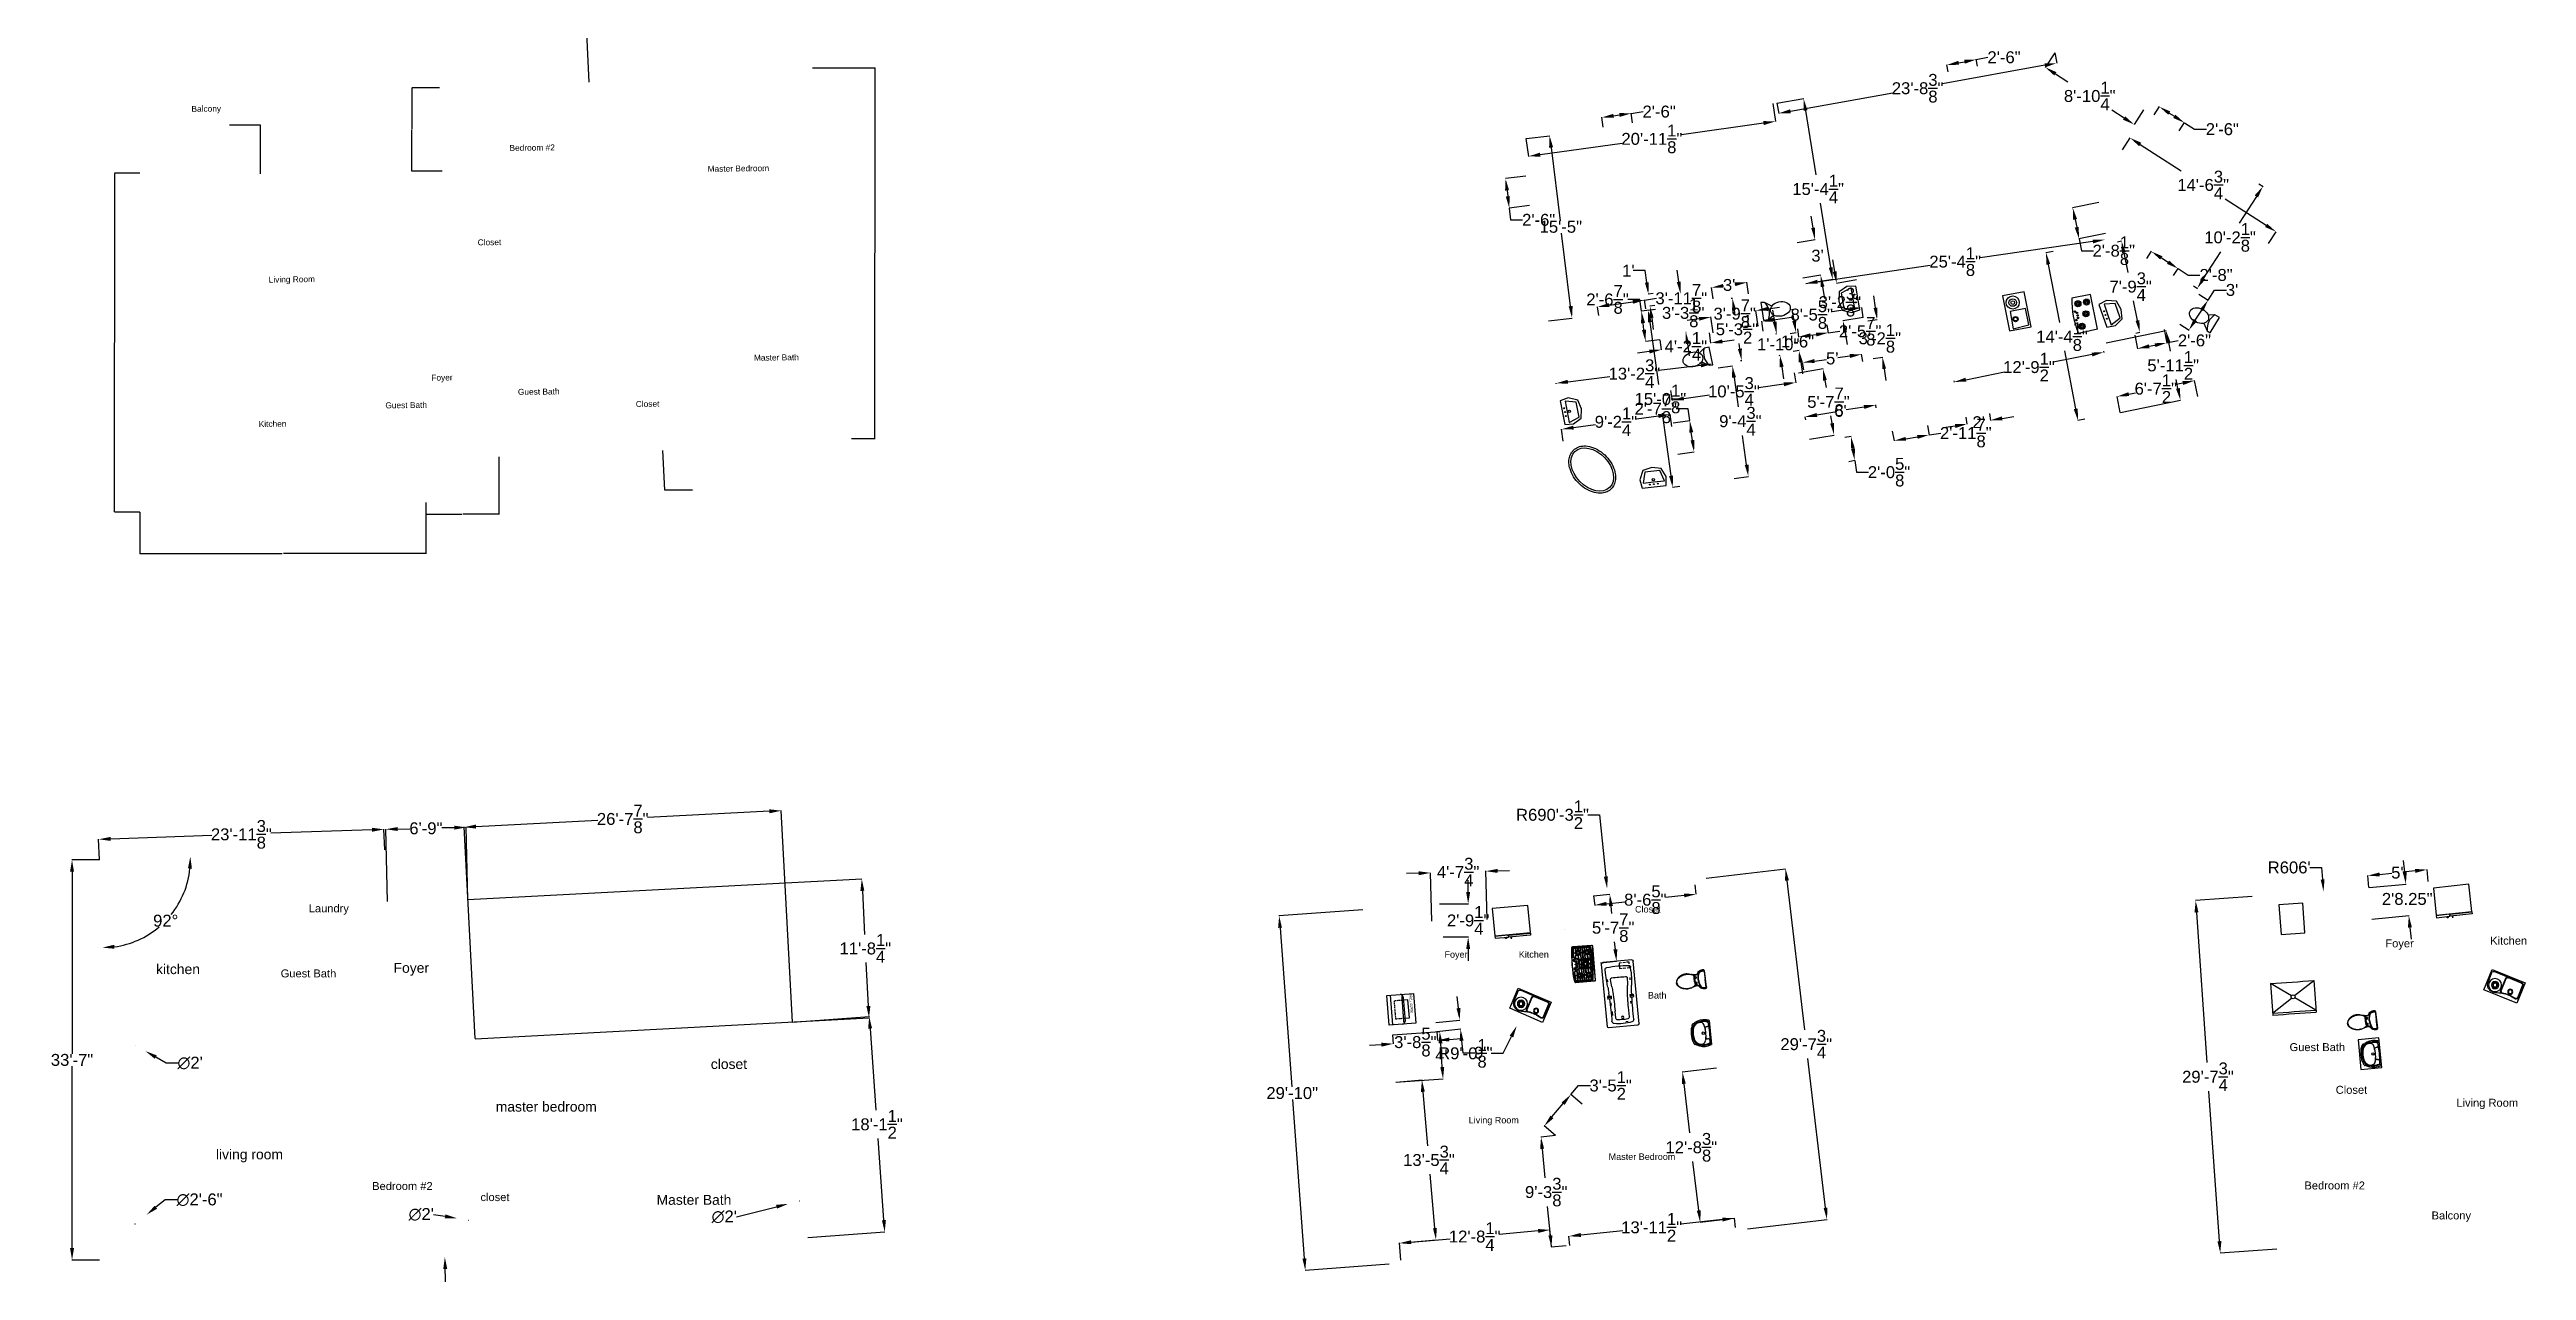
# Model space of a CAD drawing. Header units: inches. Extents: x 49 to 4147, y 45 to 8713.
# Drawn here: x 49 to 2543, y 87 to 1317 of the extents above; entities that cross this region are included whole.
import ezdxf

# ---------------------------------------------------------------- set-up
doc = ezdxf.new("R2010")
doc.units = ezdxf.units.IN
doc.header["$LTSCALE"] = 10
doc.header["$MEASUREMENT"] = 0
doc.linetypes.add('HIDDEN', pattern=[0.375, 0.25, -0.125])
doc.linetypes.add('HIDDEN2', pattern=[0.1875, 0.125, -0.0625])
for name, color, linetype in [('app-u3', 7, 'Continuous'), ('app-u4', 7, 'Continuous'), ('app-u5', 7, 'Continuous'), ('dim-u1', 7, 'Continuous'), ('dim-u2', 7, 'Continuous'), ('dim-u3', 7, 'Continuous'), ('dim-u4', 7, 'Continuous'), ('dim-u5', 7, 'Continuous')]:
    doc.layers.add(name, color=color, linetype=linetype)
doc.layers.get('0').off()
doc.styles.get("Standard").update_dxf_attribs({"font": 'arial.ttf'})
doc.dimstyles.new('Annotative', dxfattribs={"dimscale": 0, "dimtxt": 0.18, "dimasz": 0.18, "dimexe": 0.18, "dimexo": 0.0625, "dimgap": 0.09, "dimtad": 0, "dimtih": 1, "dimtoh": 1, "dimdec": 4, "dimzin": 0, "dimdsep": 46, "dimtxsty": 'Standard', "dimcen": 0.09, "dimadec": 0, "dimazin": 0, "dimtfac": 1, "dimtdec": 4, "dimtofl": 0, "dimtmove": 0, "dimatfit": 3, "dimfxl": 1, "dimtolj": 1, "dimtzin": 0, "dimarcsym": 0})
doc.dimstyles.get("Standard").update_dxf_attribs({"dimtxt": 12, "dimasz": 12, "dimexe": 0.18, "dimexo": 0.0625, "dimgap": 0.09, "dimtad": 0, "dimtih": 1, "dimtoh": 1, "dimdec": 3, "dimzin": 0, "dimdsep": 46, "dimlunit": 4, "dimtxsty": 'Standard', "dimcen": 0.09, "dimadec": 0, "dimazin": 0, "dimtfac": 1, "dimtdec": 3, "dimtofl": 0, "dimtmove": 0, "dimatfit": 3, "dimfxl": 1, "dimtolj": 1, "dimtzin": 0, "dimarcsym": 0})

msp = doc.modelspace()

# ---------------------------------------------------------------- texts
at = {"layer": 'app-u5', "oblique": 360, "width": 0.5625}
msp.add_text('Washer / Dryer', height=3, rotation=94.51749956, dxfattribs=at).set_placement((1421.98363, 346.68556))
at = {"layer": 'dim-u1'}
for s, height, p in [('Laundry', 8, (309.87453, 447.78222)), ('kitchen', 10, (156.05086, 385.52929)), ('Guest Bath', 8, (281.62445, 382.2386)), ('Foyer', 10, (395.26422, 386.8521)), ('closet', 10, (714.71203, 289.97663)), ('master bedroom', 10, (498.16326, 247.08334)), ('living room', 10, (216.36818, 199.05107)), ('Bedroom #2', 8, (373.71087, 168.15345)), ('closet', 8, (482.78625, 156.99272)), ('Master Bath', 10, (660.07339, 153.26536))]:
    msp.add_text(s, height=height, dxfattribs=at).set_placement(p)
at = {"layer": 'dim-u2'}
for s, p in [('Balcony', (191.77667, 1253.76064)), ('Bedroom #2', (512.02099, 1214.44363)), ('Master Bedroom', (711.48746, 1193.4136)), ('Closet', (479.99657, 1119.3513)), ('Living Room', (269.55029, 1081.86299)), ('Master Bath', (758.15165, 1003.22896)), ('Foyer', (433.33238, 983.11326)), ('Guest Bath', (520.50322, 968.81637)), ('Guest Bath', (387.03609, 955.2286)), ('Closet', (639.20374, 956.59715)), ('Kitchen', (259.48548, 936.48146))]:
    msp.add_text(s, height=6, rotation=0.67357707, dxfattribs=at).set_placement(p)
at = {"layer": 'dim-u4'}
for s, p in [('Foyer', (2400.9007, 412.52513)), ('Kitchen', (2506.4007, 415.22513)), ('Guest Bath', (2304.4007, 308.02513)), ('Closet', (2350.9007, 265.02513)), ('Living Room', (2472.4007, 252.02513)), ('Bedroom #2', (2319.4007, 168.72513)), ('Balcony', (2447.4007, 138.52513))]:
    msp.add_text(s, height=8, dxfattribs=at).set_placement(p)
at = {"layer": 'dim-u5'}
for s, height, p in [('Closet', 6.498845, (1645.3435, 447.59873)), ('Foyer', 6.498845, (1453.49058, 402.10687)), ('Kitchen', 6.498845, (1528.28075, 402.10687)), ('Bath', 6.498845, (1658.3504, 360.94763)), ('Living Room', 6.4988452, (1477.8787, 235.30346)), ('Master Bedroom', 6.4988452, (1618.78759, 198.47673))]:
    msp.add_text(s, height=height, dxfattribs=at).set_placement(p)

# ---------------------------------------------------------------- blocks, each defined once
blk = doc.blocks.new('A$C4AFF0712')
for p, q in [((1.2, 19.4), (25.7, 19.4)), ((7.3, 16.9), (7.3, 16)), ((9.5, 16.6), (9.5, 16.6)), ((9.8, 14.4), (17.3, 14.4)), ((13.5, 16.6), (13.5, 16.6)), ((17.5, 16.6), (17.5, 16.6)), ((19.6, 16.9), (19.6, 16))]:
    blk.add_line(p, q)
blk.add_circle((13.5, 12.2), 1.24)
for centre, radius, start, end in [((16.2, 12.8), 16.2, 168.7744, 209.9398), ((23.8, 11.4), 23.9, 160.6048, 169.1959), ((16.4, 12.5), 15.1, 171.1616, 199.4009), ((25.1, 11.5), 23.9, 160.7878, 172.0419), ((17.9, 12.5), 16, 162.191, 187.9914), ((14.5, 12.1), 12.5, 188.5791, 208.7179), ((13.3, 11.6), 11.9, 200.4043, 214.722), ((12.4, 10.7), 11.9, 210.6503, 214.7065), ((8.3, 9.5), 5.75, 163.0949, 197.6051), ((1.4, 3.1), 1.49, 354.2223, 34.7061), ((4.2, 16.9), 1.49, 90, 162.9562), ((6.6, 9.9), 4.11, 101.3196, 161.2392), ((3.1, 2.9), 0.187, 174.2223, 219.3994), ((6, 5.3), 3.98, 219.3994, 241.326), ((10, 9.8), 7.46, 209.3623, 261.534), ((2.1, 3.8), 1.74, 4.0903, 34.722), ((4, 4), 0.187, 184.0903, 219.4854), ((6.9, 6.4), 3.98, 219.4854, 238.7545), ((4.2, 2), 0.187, 241.326, 281.2542), ((13.5, -97.4), 116.2, 85.407, 94.593), ((4.5, 0.4), 1.49, 58.587, 101.2542), ((5, 3.2), 0.187, 238.7545, 276.5937), ((5.1, 1.7), 1.24, 59.8171, 96.5937), ((10.5, 10.1), 9.95, 238.587, 262.4748), ((10.7, 11.4), 9.95, 239.8171, 262.8404), ((5.8, 16.9), 1.49, 360, 90), ((9.8, -1.5), 15.9, 90.0001, 104.3615), ((9, 16), 1.64, 180.6768, 273.5654), ((13.5, 34), 31.9, 261.8073, 278.1927), ((13.5, 34.1), 34.1, 262.7316, 277.2684), ((13.5, 34.3), 33.1, 263.1053, 276.8948), ((17.3, -1.5), 15.9, 75.6385, 89.9999), ((16.2, 11.4), 9.95, 277.1596, 300.1829), ((16.5, 10.1), 9.95, 277.5252, 301.413), ((18, 16), 1.64, 266.4346, 359.3232), ((16.9, 9.8), 7.46, 278.466, 330.6377), ((21.1, 16.9), 1.49, 90, 180), ((21.8, 1.7), 1.24, 83.4063, 120.1829), ((20.3, 10), 3.98, 17.3386, 75.6385), ((22.5, 0.4), 1.49, 78.7458, 121.413), ((22, 3.2), 0.187, 263.4063, 301.2455), ((20, 6.4), 3.98, 301.2455, 320.5146), ((22.8, 2), 0.187, 258.7458, 298.674), ((22.8, 16.9), 1.49, 17.0438, 90), ((21, 5.3), 3.98, 298.674, 320.6006), ((21, 5.3), 3.98, 298.674, 320.6006), ((24.9, 3.8), 1.74, 145.278, 175.9097), ((23, 4), 0.187, 320.5146, 355.9097), ((12.5, 11.8), 12.3, 332.4302, 352.7082), ((13.6, 11.6), 11.9, 325.278, 339.5957), ((23.9, 2.9), 0.187, 320.6006, 5.7777), ((23.9, 2.9), 0.187, 320.6006, 5.7777), ((18.7, 9.4), 5.74, 347.6871, 18.363), ((25.6, 3.1), 1.49, 145.1148, 185.7777), ((25.6, 3.1), 1.49, 151.8415, 185.7777), ((9, 12.7), 15.9, 351.2159, 17.0438), ((14.5, 10.7), 11.9, 325.2935, 329.3501), ((1.8, 11.5), 23.9, 7.9581, 19.2122), ((10.7, 12.8), 16.2, 330.0602, 11.2256), ((10.6, 12.5), 15.1, 340.5991, 8.8384), ((3.2, 11.4), 23.9, 10.8041, 19.3952)]:
    blk.add_arc(centre, radius, start, end)
at = {"color": 7, "flags": 8}
for tag in ['MATERIAL', 'PRODUCT', 'TRADENAME', 'MODELNUMBER']:
    blk.add_attdef(tag, (13.5, 19.4), '', height=0.001, dxfattribs=at)
blk = doc.blocks.new('fridge')
at = {"color": 1, "elevation": 0}
for points in [[(-1899.8, -329.9), (-1899.8, -331.9), (-1921.8, -331.9), (-1921.8, -329.9)], [(-1885.8, -359.9), (-1885.8, -332.4), (-1921.8, -332.4), (-1921.8, -359.9)], [(-1901.6, -328.6), (-1902.6, -328.6), (-1902.6, -328.9), (-1901.6, -328.9)], [(-1901.8, -329.9), (-1901.8, -328.9), (-1902.1, -328.9), (-1902.1, -329.9)], [(-1899.3, -329.9), (-1899.3, -331.9), (-1885.8, -331.9), (-1885.8, -329.9)], [(-1897.4, -328.6), (-1896.4, -328.6), (-1896.4, -328.9), (-1897.4, -328.9)], [(-1897.3, -329.9), (-1897.3, -328.9), (-1897, -328.9), (-1897, -329.9)]]:
    blk.add_lwpolyline(points, close=True, dxfattribs=at)
blk = doc.blocks.new('A$C4D583787')
for p, q in [((0, 22), (0, 0)), ((36, 22), (0, 22)), ((0, 0), (36, 0)), ((1.1, 13.4), (1, 2.9)), ((2.3, 19.9), (2.3, 19.9)), ((3.1, 0.9), (32.8, 1)), ((16.1, 16), (16.1, 2.8)), ((16.6, 16.3), (16.6, 3)), ((17.2, 20), (17.2, 20)), ((18.1, 1.4), (32.8, 1.4)), ((21.3, 20), (21.3, 20)), ((25.4, 20), (25.4, 20)), ((29.7, 20), (29.7, 20)), ((34.4, 2.9), (34.4, 16.7)), ((34.8, 2.9), (34.8, 16.7)), ((36, 0), (36, 22))]:
    blk.add_line(p, q)
for centre, radius in [((8.7, 13.3), 6.61), ((8.7, 13.3), 3.72), ((8.7, 13.3), 2.56), ((8.7, 13.3), 1.91), ((25.4, 13.8), 2.56), ((25.4, 13.8), 1.91)]:
    blk.add_circle(centre, radius)
for centre, radius, start, end in [((2.8, 2.7), 1.78, 173.4898, 230.5256), ((8.9, 13), 7.77, 90.99, 176.8361), ((3.1, 3.7), 2.77, 239.4603, 270.0149), ((9, 13.2), 7.57, 66.1056, 91.8117), ((29.9, 65.7), 49, 248.6587, 255.8378), ((17.8, 2.7), 1.75, 175.5853, 268.6905), ((18.6, 16.2), 2.53, 140.1304, 182.5301), ((17.7, 16.7), 1.54, 76.9285, 133.9141), ((18.4, 16.1), 1.72, 137.3475, 175.611), ((18.1, 2.9), 1.42, 175.3421, 271.514), ((18.1, 16.4), 1.37, 84.7764, 137.3475), ((24.7, 47.1), 29.7, 256.8457, 271.4733), ((25.3, 57.7), 40.6, 259.9368, 270.0782), ((24.6, 48.1), 30.7, 271.485, 285.5278), ((25.3, 45.4), 28.2, 270.0862, 285.4435), ((33.3, 17.1), 1.55, 54.813, 106.4991), ((32.9, 16.8), 1.36, 54.4715, 93.6546), ((32.8, 3), 1.58, 268.8065, 357.615), ((32.8, 3.3), 2.24, 267.6645, 305.8974), ((32.8, 16.6), 1.6, 2.397, 54.4715), ((32.8, 16.9), 2.01, 353.6673, 45.7261), ((32.9, 2.8), 1.88, 312.759, 3.0501)]:
    blk.add_arc(centre, radius, start, end)
at = {"flags": 8}
for tag in ['MATERIAL', 'PRODUCT', 'TRADENAME', 'MODELNUMBER']:
    blk.add_attdef(tag, (18, 11), '', height=0.001, dxfattribs=at)
blk = doc.blocks.new('A$C528554C7')
at = {"ltscale": 4}
for p, q in [((0.9, 17.5), (0.9, 18.1)), ((0.9, 1.4), (0.9, 17.4)), ((0.9, 0.8), (0.9, 1.3)), ((1.7, 18.3), (1.7, 18.3)), ((6.8, 2.7), (7.2, 2.5)), ((7.9, 3.8), (7.5, 4)), ((9.7, 12.9), (9.7, 12.9)), ((9.7, 12.9), (9.7, 12.9)), ((9.8, 12.9), (9.7, 12.9)), ((9.7, 11.7), (9.7, 11.7)), ((9.7, 11.7), (9.7, 11.7)), ((9.7, 11.7), (9.7, 11.7)), ((9.8, 7.3), (9.7, 7.2)), ((9.7, 7.2), (9.7, 7.2)), ((9.7, 7.2), (9.7, 7.2)), ((9.7, 6), (9.7, 6)), ((9.7, 6), (9.7, 6)), ((9.7, 6), (9.7, 6)), ((9.7, 6), (9.7, 6)), ((9.8, 13), (9.8, 12.9)), ((9.8, 12.9), (9.8, 12.9)), ((9.8, 11.6), (9.8, 11.6)), ((9.8, 7.3), (9.8, 7.3)), ((9.8, 7.3), (9.8, 7.3)), ((9.8, 7.3), (9.8, 7.3)), ((9.8, 5.9), (9.8, 5.9)), ((11.1, 13.1), (10.1, 13.1)), ((11.1, 11.5), (10.1, 11.5)), ((11.1, 7.4), (10.1, 7.4)), ((11.1, 5.8), (10.1, 5.8)), ((11.1, 13.1), (11.1, 13.1)), ((11.1, 13.1), (11.1, 13.1)), ((11.1, 13.1), (11.1, 13.1)), ((11.1, 13.1), (11.1, 13.1)), ((11.1, 13.1), (11.1, 13.1)), ((11.1, 13.1), (11.2, 13.1)), ((11.1, 13.1), (11.1, 13.1)), ((11.1, 13.1), (11.1, 13.1)), ((11.1, 12.3), (11.1, 13)), ((11.1, 11.6), (11.1, 12.3)), ((11.1, 11.5), (11.1, 11.5)), ((11.1, 11.5), (11.1, 7.4)), ((11.1, 11.5), (11.1, 11.5)), ((11.1, 11.5), (11.1, 11.5)), ((11.1, 11.5), (11.2, 11.5)), ((11.1, 7.4), (11.1, 7.4)), ((11.1, 7.4), (11.1, 7.4)), ((11.1, 7.4), (11.1, 7.4)), ((11.1, 7.4), (11.1, 5.8)), ((11.1, 7.4), (11.1, 7.4)), ((11.1, 7.4), (11.1, 7.4)), ((11.1, 7.4), (11.2, 7.4)), ((11.1, 5.8), (11.1, 5.8)), ((11.1, 5.8), (11.1, 5.8)), ((11.1, 5.8), (11.1, 5.8)), ((11.1, 5.8), (11.2, 5.8)), ((11.1, 5.8), (11.1, 5.8)), ((11.1, 5.8), (11.1, 5.8)), ((11.1, 5.8), (11.1, 5.8)), ((11.1, 5.8), (11.1, 5.8)), ((11.1, 5.8), (11.1, 5.8)), ((11.1, 5.8), (11.1, 5.8)), ((11.1, 5.8), (11.1, 5.8)), ((11.1, 5.8), (11.1, 5.8)), ((11.2, 13.7), (11.2, 13.8)), ((11.3, 13.7), (11.2, 13.7)), ((11.2, 13.6), (11.3, 13.6)), ((11.2, 13.2), (11.2, 13.6)), ((11.3, 13.1), (11.2, 13.1)), ((11.2, 13.1), (11.2, 13.1)), ((11.2, 13.1), (11.3, 13.1)), ((11.2, 13.1), (11.2, 13.1)), ((11.2, 13.1), (11.2, 13.1)), ((11.2, 11.5), (11.2, 13.1)), ((11.2, 7.4), (11.2, 5.8)), ((11.2, 5.8), (11.2, 5.8)), ((11.2, 5.8), (11.2, 5.8)), ((11.2, 5.8), (11.2, 5.8)), ((11.2, 5.8), (11.2, 5.8)), ((11.3, 5.8), (11.2, 5.8)), ((11.4, 5.8), (11.2, 5.8)), ((11.2, 5.3), (11.3, 5.3)), ((11.3, 5.3), (11.2, 5.3)), ((11.2, 5.2), (11.2, 5.1)), ((11.4, 14.1), (11.3, 14.1)), ((11.3, 13.6), (11.3, 13.2)), ((11.3, 13.2), (11.3, 13.6)), ((11.3, 13.2), (11.3, 13.2)), ((11.4, 13.1), (11.3, 13.1)), ((11.3, 13.1), (11.4, 13.1)), ((11.6, 5.8), (11.3, 5.8)), ((11.3, 5.4), (11.3, 5.7)), ((11.3, 5.7), (11.3, 5.7)), ((11.4, 4.8), (11.3, 4.9)), ((11.5, 14.2), (11.4, 14.1)), ((11.6, 13.1), (11.4, 13.1)), ((11.4, 13.1), (11.5, 13.1)), ((11.4, 13.1), (11.6, 13.1)), ((11.4, 13.1), (11.4, 13.1)), ((11.4, 5.8), (11.5, 5.8)), ((11.4, 5.8), (11.6, 5.8)), ((11.5, 4.7), (11.4, 4.8)), ((11.6, 14.3), (11.5, 14.2)), ((11.7, 4.6), (11.5, 4.7)), ((11.7, 6), (11.7, 13)), ((11.8, 4.5), (11.7, 4.6)), ((11.8, 13), (11.8, 6)), ((12, 14.5), (12, 14.5)), ((12, 4.4), (12, 4.4)), ((12.5, 14.9), (12.1, 14.6)), ((12.5, 4), (12.1, 4.3)), ((29.8, 9.5), (29.8, 9.6))]:
    blk.add_line(p, q, dxfattribs=at)
for points in [[(9.8, 11.7), (9.8, 11.7), (9.7, 11.7), (9.7, 11.7), (9.7, 11.7)], [(9.7, 7.2), (9.7, 7.2), (9.7, 7.2)], [(9.8, 6), (9.8, 6), (9.7, 6), (9.7, 6)], [(11.3, 13.1), (11.3, 13.1), (11.3, 13.1)]]:
    blk.add_lwpolyline(points, dxfattribs=at)
for centre, radius, start, end in [((5.1, 16.6), 0.739, 32.3199, 78.5465), ((5.1, 2.2), 0.679, 279.3099, 329.8589), ((5.3, 17), 0.585, 43.6597, 60.5714), ((5.6, 1.5), 0.167, 276.7607, 339.0082)]:
    blk.add_arc(centre, radius, start, end, dxfattribs=at)
for points, knots in [([(1.1, 18.6), (1.1, 18.6), (1.1, 18.6), (1.1, 18.6), (1.1, 18.6), (1.1, 18.6), (1, 18.6), (1, 18.6), (1, 18.5), (1, 18.5), (1, 18.5), (1, 18.5), (1, 18.5), (1, 18.5), (1, 18.4), (1, 18.4), (0.9, 18.4), (0.9, 18.4), (0.9, 18.4), (0.9, 18.4), (0.9, 18.3), (0.9, 18.3), (0.9, 18.3), (0.9, 18.3), (0.9, 18.3), (0.9, 18.3), (0.9, 18.2), (0.9, 18.2), (0.9, 18.2), (0.9, 18.2), (0.9, 18.2), (0.9, 18.1), (0.9, 18.1), (0.9, 18.1)], [0, 0, 0, 0, 1, 1, 1, 2, 2, 2, 3, 3, 3, 4, 4, 4, 5, 5, 5, 6, 6, 6, 7, 7, 7, 8, 8, 8, 9, 9, 9, 10, 10, 10, 11, 11, 11, 11]), ([(1.7, 18.3), (1.6, 18.3), (1.6, 18.3), (1.6, 18.3), (1.6, 18.3), (1.6, 18.3), (1.6, 18.3), (1.5, 18.3), (1.5, 18.3), (1.5, 18.3), (1.5, 18.3), (1.5, 18.3), (1.5, 18.3), (1.4, 18.2), (1.4, 18.2), (1.4, 18.2), (1.4, 18.2), (1.4, 18.2), (1.4, 18.2), (1.3, 18.2), (1.3, 18.2), (1.3, 18.2), (1.3, 18.2), (1.3, 18.2), (1.3, 18.2), (1.2, 18.2), (1.2, 18.2), (1.2, 18.1), (1.2, 18.1), (1.2, 18.1), (1.2, 18.1), (1.2, 18.1), (1.1, 18.1), (1.1, 18.1), (1.1, 18.1), (1.1, 18.1), (1.1, 18), (1.1, 18), (1.1, 18), (1.1, 18), (1, 18), (1, 18), (1, 18), (1, 18), (1, 17.9), (1, 17.9), (1, 17.9), (1, 17.9), (1, 17.9), (1, 17.9), (1, 17.8), (0.9, 17.8), (0.9, 17.8), (0.9, 17.8), (0.9, 17.8), (0.9, 17.8), (0.9, 17.7), (0.9, 17.7), (0.9, 17.7), (0.9, 17.7), (0.9, 17.7), (0.9, 17.7), (0.9, 17.6), (0.9, 17.6), (0.9, 17.6), (0.9, 17.6), (0.9, 17.6), (0.9, 17.6), (0.9, 17.5), (0.9, 17.5)], [0, 0, 0, 0, 1, 1, 1, 2, 2, 2, 3, 3, 3, 4, 4, 4, 5, 5, 5, 6, 6, 6, 7, 7, 7, 8, 8, 8, 9, 9, 9, 10, 10, 10, 11, 11, 11, 12, 12, 12, 13, 13, 13, 14, 14, 14, 15, 15, 15, 16, 16, 16, 17, 17, 17, 18, 18, 18, 19, 19, 19, 20, 20, 20, 21, 21, 21, 22, 22, 22, 23, 23, 23, 23]), ([(1.7, 18.2), (1.6, 18.2), (1.6, 18.2), (1.6, 18.2), (1.6, 18.2), (1.5, 18.2), (1.5, 18.1), (1.5, 18.1), (1.5, 18.1), (1.4, 18.1), (1.4, 18.1), (1.4, 18.1), (1.4, 18.1), (1.3, 18.1), (1.3, 18.1), (1.3, 18.1), (1.3, 18.1), (1.2, 18.1), (1.2, 18), (1.2, 18), (1.2, 18), (1.2, 18), (1.1, 18), (1.1, 18), (1.1, 17.9), (1.1, 17.9), (1.1, 17.9), (1.1, 17.9), (1, 17.9), (1, 17.9), (1, 17.8), (1, 17.8), (1, 17.8), (1, 17.8), (1, 17.7), (0.9, 17.7), (0.9, 17.7), (0.9, 17.7), (0.9, 17.7), (0.9, 17.6), (0.9, 17.6), (0.9, 17.6), (0.9, 17.6), (0.9, 17.5), (0.9, 17.5), (0.9, 17.5), (0.9, 17.5), (0.9, 17.4), (0.9, 17.4)], [0, 0, 0, 0, 1, 1, 1, 2, 2, 2, 3, 3, 3, 4, 4, 4, 5, 5, 5, 6, 6, 6, 7, 7, 7, 8, 8, 8, 9, 9, 9, 10, 10, 10, 11, 11, 11, 12, 12, 12, 13, 13, 13, 14, 14, 14, 15, 15, 15, 16, 16, 16, 16]), ([(0.9, 18.1), (0.9, 18.1), (0.9, 18.1), (0.9, 18.1), (0.9, 18.1), (0.9, 18.1), (0.9, 18.1)], [0, 0, 0, 0, 1, 1, 1, 2, 2, 2, 2]), ([(0.9, 18.1), (0.9, 18.1), (0.9, 18.1), (0.9, 18.1), (0.9, 18.1), (0.9, 18.1), (0.9, 18.1), (0.9, 18.1), (0.9, 18.1), (0.9, 18.1)], [0, 0, 0, 0, 1, 1, 1, 2, 2, 2, 3, 3, 3, 3]), ([(0.9, 17.5), (0.9, 17.5), (0.9, 17.5), (0.9, 17.5), (0.9, 17.5), (0.9, 17.5), (0.9, 17.5), (0.9, 17.6), (0.9, 17.6), (0.9, 17.6), (0.9, 17.6), (0.9, 17.6), (0.9, 17.6), (0.9, 17.6), (0.9, 17.6), (0.9, 17.6), (0.9, 17.6), (0.9, 17.6), (0.9, 17.6), (0.9, 17.6), (0.9, 17.6), (0.9, 17.6), (0.9, 17.6), (0.9, 17.6), (0.9, 17.6), (0.9, 17.6), (0.9, 17.6), (0.9, 17.7), (0.9, 17.7), (0.9, 17.7), (0.9, 17.7), (0.9, 17.7), (0.9, 17.7), (0.9, 17.7), (0.9, 17.7), (0.9, 17.7), (0.9, 17.7), (0.9, 17.7), (0.9, 17.7), (0.9, 17.7), (0.9, 17.7), (0.9, 17.8), (0.9, 17.8), (0.9, 17.8), (0.9, 17.8), (0.9, 17.8), (0.9, 17.8), (0.9, 17.8), (0.9, 17.8), (0.9, 17.8), (0.9, 17.8), (0.9, 17.8), (0.9, 17.9), (0.9, 17.9), (0.9, 17.9), (0.9, 17.9), (0.9, 17.9), (0.9, 17.9), (0.9, 17.9), (0.9, 17.9), (0.9, 17.9), (0.9, 18), (0.9, 18), (0.9, 18), (0.9, 18), (0.9, 18), (0.9, 18), (0.9, 18), (0.9, 18), (0.9, 18.1), (0.9, 18.1), (0.9, 18.1), (0.9, 18.1), (0.9, 18.1), (0.9, 18.1), (0.9, 18.1), (0.9, 18.1), (0.9, 18.1), (0.9, 18.1)], [0, 0, 0, 0, 1, 1, 1, 2, 2, 2, 3, 3, 3, 4, 4, 4, 5, 5, 5, 6, 6, 6, 7, 7, 7, 8, 8, 8, 9, 9, 9, 10, 10, 10, 11, 11, 11, 12, 12, 12, 13, 13, 13, 14, 14, 14, 15, 15, 15, 16, 16, 16, 17, 17, 17, 18, 18, 18, 19, 19, 19, 20, 20, 20, 21, 21, 21, 22, 22, 22, 23, 23, 23, 24, 24, 24, 25, 25, 25, 26, 26, 26, 26]), ([(0.9, 18), (0.9, 18), (0.9, 18), (0.9, 18), (0.9, 18), (0.9, 18), (0.9, 18)], [0, 0, 0, 0, 1, 1, 1, 2, 2, 2, 2]), ([(0.9, 17.5), (0.9, 17.5), (0.9, 17.5), (0.9, 17.5), (0.9, 17.5), (0.9, 17.5), (0.9, 17.4), (0.9, 17.4), (0.9, 17.4), (0.9, 17.4)], [0, 0, 0, 0, 1, 1, 1, 2, 2, 2, 3, 3, 3, 3]), ([(0.9, 17.4), (0.9, 17.4), (0.9, 17.4), (0.9, 17.4), (0.9, 17.3), (0.9, 17.3), (0.9, 17.2)], [0, 0, 0, 0, 1, 1, 1, 2, 2, 2, 2]), ([(0.9, 17.4), (0.9, 16.5), (0.9, 15.6), (0.9, 14.6), (0.9, 13.8), (0.9, 12.9), (0.9, 12.1), (0.9, 11.2), (0.9, 10.3), (0.9, 9.4)], [0, 0, 0, 0, 1, 1, 1, 2, 2, 2, 3, 3, 3, 3]), ([(0.9, 1.3), (0.9, 1.4), (0.9, 1.4), (0.9, 1.4), (0.9, 1.4), (0.9, 1.4), (0.9, 1.4), (0.9, 1.4), (0.9, 1.4), (0.9, 1.4), (0.9, 2.4), (0.9, 3.3), (0.9, 4.2), (0.9, 5.1), (0.9, 5.9), (0.9, 6.8), (0.9, 7.6), (0.9, 8.5), (0.9, 9.4)], [0, 0, 0, 0, 1, 1, 1, 2, 2, 2, 3, 3, 3, 4, 4, 4, 5, 5, 5, 6, 6, 6, 6]), ([(0.9, 1.4), (0.9, 1.5), (0.9, 1.5), (0.9, 1.5), (0.9, 1.5), (0.9, 1.6), (0.9, 1.7)], [0, 0, 0, 0, 1, 1, 1, 2, 2, 2, 2]), ([(1.7, 0.7), (1.6, 0.7), (1.6, 0.7), (1.6, 0.7), (1.6, 0.7), (1.5, 0.7), (1.5, 0.7), (1.5, 0.7), (1.5, 0.7), (1.4, 0.7), (1.4, 0.7), (1.4, 0.7), (1.4, 0.7), (1.3, 0.8), (1.3, 0.8), (1.3, 0.8), (1.3, 0.8), (1.2, 0.8), (1.2, 0.8), (1.2, 0.8), (1.2, 0.8), (1.2, 0.9), (1.1, 0.9), (1.1, 0.9), (1.1, 0.9), (1.1, 0.9), (1.1, 0.9), (1.1, 1), (1, 1), (1, 1), (1, 1), (1, 1), (1, 1.1), (1, 1.1), (1, 1.1), (0.9, 1.1), (0.9, 1.1), (0.9, 1.2), (0.9, 1.2), (0.9, 1.2), (0.9, 1.2), (0.9, 1.3), (0.9, 1.3), (0.9, 1.3), (0.9, 1.3), (0.9, 1.4), (0.9, 1.4), (0.9, 1.4), (0.9, 1.4)], [0, 0, 0, 0, 1, 1, 1, 2, 2, 2, 3, 3, 3, 4, 4, 4, 5, 5, 5, 6, 6, 6, 7, 7, 7, 8, 8, 8, 9, 9, 9, 10, 10, 10, 11, 11, 11, 12, 12, 12, 13, 13, 13, 14, 14, 14, 15, 15, 15, 16, 16, 16, 16]), ([(1.7, 0.6), (1.6, 0.6), (1.6, 0.6), (1.6, 0.6), (1.6, 0.6), (1.6, 0.6), (1.6, 0.6), (1.5, 0.6), (1.5, 0.6), (1.5, 0.6), (1.5, 0.6), (1.5, 0.6), (1.5, 0.6), (1.4, 0.6), (1.4, 0.6), (1.4, 0.6), (1.4, 0.6), (1.4, 0.6), (1.4, 0.6), (1.3, 0.6), (1.3, 0.6), (1.3, 0.7), (1.3, 0.7), (1.3, 0.7), (1.3, 0.7), (1.2, 0.7), (1.2, 0.7), (1.2, 0.7), (1.2, 0.7), (1.2, 0.7), (1.2, 0.7), (1.2, 0.7), (1.1, 0.8), (1.1, 0.8), (1.1, 0.8), (1.1, 0.8), (1.1, 0.8), (1.1, 0.8), (1.1, 0.8), (1.1, 0.8), (1, 0.9), (1, 0.9), (1, 0.9), (1, 0.9), (1, 0.9), (1, 0.9), (1, 0.9), (1, 1), (1, 1), (1, 1), (1, 1), (0.9, 1), (0.9, 1), (0.9, 1.1), (0.9, 1.1), (0.9, 1.1), (0.9, 1.1), (0.9, 1.1), (0.9, 1.1), (0.9, 1.2), (0.9, 1.2), (0.9, 1.2), (0.9, 1.2), (0.9, 1.2), (0.9, 1.2), (0.9, 1.3), (0.9, 1.3), (0.9, 1.3), (0.9, 1.3), (0.9, 1.3)], [0, 0, 0, 0, 1, 1, 1, 2, 2, 2, 3, 3, 3, 4, 4, 4, 5, 5, 5, 6, 6, 6, 7, 7, 7, 8, 8, 8, 9, 9, 9, 10, 10, 10, 11, 11, 11, 12, 12, 12, 13, 13, 13, 14, 14, 14, 15, 15, 15, 16, 16, 16, 17, 17, 17, 18, 18, 18, 19, 19, 19, 20, 20, 20, 21, 21, 21, 22, 22, 22, 23, 23, 23, 23]), ([(0.9, 1.3), (0.9, 1.3), (0.9, 1.3), (0.9, 1.3), (0.9, 1.3), (0.9, 1.3), (0.9, 1.3), (0.9, 1.3), (0.9, 1.3), (0.9, 1.3), (0.9, 1.3), (0.9, 1.3), (0.9, 1.3), (0.9, 1.3), (0.9, 1.3), (0.9, 1.3), (0.9, 1.3), (0.9, 1.3), (0.9, 1.2), (0.9, 1.2), (0.9, 1.2), (0.9, 1.2), (0.9, 1.2), (0.9, 1.2), (0.9, 1.2), (0.9, 1.2), (0.9, 1.2), (0.9, 1.2), (0.9, 1.2), (0.9, 1.2), (0.9, 1.2), (0.9, 1.2), (0.9, 1.2), (0.9, 1.2), (0.9, 1.2), (0.9, 1.1), (0.9, 1.1), (0.9, 1.1), (0.9, 1.1), (0.9, 1.1), (0.9, 1.1), (0.9, 1.1), (0.9, 1.1), (0.9, 1.1), (0.9, 1.1), (0.9, 1.1), (0.9, 1.1), (0.9, 1), (0.9, 1), (0.9, 1), (0.9, 1), (0.9, 1), (0.9, 1), (0.9, 1), (0.9, 1), (0.9, 1), (0.9, 1), (0.9, 0.9), (0.9, 0.9), (0.9, 0.9), (0.9, 0.9), (0.9, 0.9), (0.9, 0.9), (0.9, 0.9), (0.9, 0.9), (0.9, 0.8), (0.9, 0.8), (0.9, 0.8), (0.9, 0.8), (0.9, 0.8), (0.9, 0.8), (0.9, 0.8), (0.9, 0.8), (0.9, 0.8), (0.9, 0.8), (0.9, 0.8), (0.9, 0.8), (0.9, 0.7), (0.9, 0.7)], [0, 0, 0, 0, 1, 1, 1, 2, 2, 2, 3, 3, 3, 4, 4, 4, 5, 5, 5, 6, 6, 6, 7, 7, 7, 8, 8, 8, 9, 9, 9, 10, 10, 10, 11, 11, 11, 12, 12, 12, 13, 13, 13, 14, 14, 14, 15, 15, 15, 16, 16, 16, 17, 17, 17, 18, 18, 18, 19, 19, 19, 20, 20, 20, 21, 21, 21, 22, 22, 22, 23, 23, 23, 24, 24, 24, 25, 25, 25, 26, 26, 26, 26]), ([(0.9, 0.9), (0.9, 0.9), (0.9, 0.9), (0.9, 0.8), (0.9, 0.8), (0.9, 0.8), (0.9, 0.8)], [0, 0, 0, 0, 1, 1, 1, 2, 2, 2, 2]), ([(0.9, 0.8), (0.9, 0.8), (0.9, 0.8), (0.9, 0.8), (0.9, 0.8), (0.9, 0.8), (0.9, 0.8)], [0, 0, 0, 0, 1, 1, 1, 2, 2, 2, 2]), ([(0.9, 0.8), (0.9, 0.8), (0.9, 0.8), (0.9, 0.8), (0.9, 0.8), (0.9, 0.8), (0.9, 0.8), (0.9, 0.8), (0.9, 0.8), (0.9, 0.7)], [0, 0, 0, 0, 1, 1, 1, 2, 2, 2, 3, 3, 3, 3]), ([(0.9, 0.7), (0.9, 0.7), (0.9, 0.7), (0.9, 0.7), (0.9, 0.7), (0.9, 0.7), (0.9, 0.6), (0.9, 0.6), (0.9, 0.6), (0.9, 0.6), (0.9, 0.6), (0.9, 0.5), (0.9, 0.5), (0.9, 0.5), (0.9, 0.5), (0.9, 0.5), (0.9, 0.5), (0.9, 0.4), (1, 0.4), (1, 0.4), (1, 0.4), (1, 0.4), (1, 0.4), (1, 0.3), (1, 0.3), (1, 0.3), (1, 0.3), (1, 0.3), (1.1, 0.3), (1.1, 0.3), (1.1, 0.2), (1.1, 0.2), (1.1, 0.2), (1.1, 0.2)], [0, 0, 0, 0, 1, 1, 1, 2, 2, 2, 3, 3, 3, 4, 4, 4, 5, 5, 5, 6, 6, 6, 7, 7, 7, 8, 8, 8, 9, 9, 9, 10, 10, 10, 11, 11, 11, 11]), ([(1.1, 18.6), (1.1, 18.6), (1.1, 18.6), (1.1, 18.6), (1.1, 18.6), (1.1, 18.7), (1.1, 18.7), (1.1, 18.7), (1.2, 18.7), (1.2, 18.7), (1.2, 18.7), (1.2, 18.7), (1.2, 18.7), (1.2, 18.7), (1.2, 18.7), (1.3, 18.8), (1.3, 18.8), (1.3, 18.8), (1.3, 18.8), (1.3, 18.8), (1.3, 18.8), (1.4, 18.8), (1.4, 18.8), (1.4, 18.8), (1.4, 18.8), (1.4, 18.8), (1.4, 18.8), (1.5, 18.8), (1.5, 18.8), (1.5, 18.8), (1.5, 18.8), (1.5, 18.8), (1.5, 18.8), (1.6, 18.8), (1.6, 18.8), (1.6, 18.8), (1.6, 18.8), (1.6, 18.8), (1.6, 18.8), (1.7, 18.8)], [0, 0, 0, 0, 1, 1, 1, 2, 2, 2, 3, 3, 3, 4, 4, 4, 5, 5, 5, 6, 6, 6, 7, 7, 7, 8, 8, 8, 9, 9, 9, 10, 10, 10, 11, 11, 11, 12, 12, 12, 13, 13, 13, 13]), ([(1.6, 17.9), (1.6, 17.9), (1.6, 17.9), (1.6, 17.9), (1.6, 17.9), (1.6, 17.9), (1.5, 17.9), (1.5, 17.9), (1.5, 17.9), (1.5, 17.9), (1.5, 17.9), (1.5, 17.9), (1.5, 17.9), (1.4, 17.9), (1.4, 17.9), (1.4, 17.9), (1.4, 17.9), (1.4, 17.8), (1.4, 17.8), (1.3, 17.8), (1.3, 17.8), (1.3, 17.8), (1.3, 17.8), (1.3, 17.8), (1.3, 17.8), (1.3, 17.8), (1.3, 17.7), (1.2, 17.7), (1.2, 17.7), (1.2, 17.7), (1.2, 17.7), (1.2, 17.7), (1.2, 17.7), (1.2, 17.7), (1.2, 17.6), (1.2, 17.6), (1.2, 17.6), (1.2, 17.6), (1.2, 17.6), (1.2, 17.6), (1.1, 17.5), (1.1, 17.5), (1.1, 17.5), (1.1, 17.5), (1.1, 17.5), (1.1, 17.5), (1.1, 17.4), (1.1, 17.4), (1.1, 17.4)], [0, 0, 0, 0, 1, 1, 1, 2, 2, 2, 3, 3, 3, 4, 4, 4, 5, 5, 5, 6, 6, 6, 7, 7, 7, 8, 8, 8, 9, 9, 9, 10, 10, 10, 11, 11, 11, 12, 12, 12, 13, 13, 13, 14, 14, 14, 15, 15, 15, 16, 16, 16, 16]), ([(1.1, 17.4), (1.1, 16.5), (1.1, 15.6), (1.1, 14.6), (1.1, 13.8), (1.1, 12.9), (1.1, 12.1), (1.1, 11.2), (1.1, 10.3), (1.1, 9.4)], [0, 0, 0, 0, 1, 1, 1, 2, 2, 2, 3, 3, 3, 3]), ([(1.1, 1.4), (1.1, 2.4), (1.1, 3.3), (1.1, 4.2), (1.1, 5.1), (1.1, 5.9), (1.1, 6.8), (1.1, 7.6), (1.1, 8.5), (1.1, 9.4)], [0, 0, 0, 0, 1, 1, 1, 2, 2, 2, 3, 3, 3, 3]), ([(1.6, 0.9), (1.6, 0.9), (1.6, 0.9), (1.6, 0.9), (1.6, 0.9), (1.6, 0.9), (1.5, 0.9), (1.5, 0.9), (1.5, 1), (1.5, 1), (1.5, 1), (1.5, 1), (1.5, 1), (1.4, 1), (1.4, 1), (1.4, 1), (1.4, 1), (1.4, 1), (1.4, 1), (1.3, 1), (1.3, 1), (1.3, 1), (1.3, 1.1), (1.3, 1.1), (1.3, 1.1), (1.3, 1.1), (1.3, 1.1), (1.2, 1.1), (1.2, 1.1), (1.2, 1.1), (1.2, 1.2), (1.2, 1.2), (1.2, 1.2), (1.2, 1.2), (1.2, 1.2), (1.2, 1.2), (1.2, 1.2), (1.2, 1.3), (1.2, 1.3), (1.2, 1.3), (1.1, 1.3), (1.1, 1.3), (1.1, 1.3), (1.1, 1.4), (1.1, 1.4), (1.1, 1.4), (1.1, 1.4), (1.1, 1.4), (1.1, 1.4)], [0, 0, 0, 0, 1, 1, 1, 2, 2, 2, 3, 3, 3, 4, 4, 4, 5, 5, 5, 6, 6, 6, 7, 7, 7, 8, 8, 8, 9, 9, 9, 10, 10, 10, 11, 11, 11, 12, 12, 12, 13, 13, 13, 14, 14, 14, 15, 15, 15, 16, 16, 16, 16]), ([(1.1, 0.2), (1.1, 0.2), (1.1, 0.2), (1.1, 0.2), (1.1, 0.2), (1.1, 0.2), (1.1, 0.2), (1.1, 0.2), (1.2, 0.2), (1.2, 0.2), (1.2, 0.1), (1.2, 0.1), (1.2, 0.1), (1.2, 0.1), (1.2, 0.1), (1.3, 0.1), (1.3, 0.1), (1.3, 0.1), (1.3, 0.1), (1.3, 0.1), (1.3, 0.1), (1.4, 0.1), (1.4, 0), (1.4, 0), (1.4, 0), (1.4, 0), (1.4, 0), (1.5, 0), (1.5, 0), (1.5, 0), (1.5, 0), (1.5, 0), (1.5, 0), (1.6, 0), (1.6, 0), (1.6, 0), (1.6, 0), (1.6, 0), (1.6, 0), (1.7, 0)], [0, 0, 0, 0, 1, 1, 1, 2, 2, 2, 3, 3, 3, 4, 4, 4, 5, 5, 5, 6, 6, 6, 7, 7, 7, 8, 8, 8, 9, 9, 9, 10, 10, 10, 11, 11, 11, 12, 12, 12, 13, 13, 13, 13]), ([(5.2, 17.4), (5.1, 17.4), (5, 17.4), (4.8, 17.5), (4.7, 17.5), (4.5, 17.5), (4.4, 17.6), (4.2, 17.6), (4.1, 17.6), (3.9, 17.7), (3.7, 17.7), (3.5, 17.7), (3.4, 17.8), (3.2, 17.8), (3, 17.8), (2.8, 17.8), (2.6, 17.8), (2.4, 17.9), (2.2, 17.9), (2, 17.9), (1.8, 17.9), (1.6, 17.9)], [0, 0, 0, 0, 1, 1, 1, 2, 2, 2, 3, 3, 3, 4, 4, 4, 5, 5, 5, 6, 6, 6, 7, 7, 7, 7]), ([(5.2, 1.5), (5.1, 1.5), (5, 1.4), (4.8, 1.4), (4.7, 1.4), (4.5, 1.3), (4.4, 1.3), (4.2, 1.2), (4.1, 1.2), (3.9, 1.2), (3.7, 1.2), (3.5, 1.1), (3.4, 1.1), (3.2, 1.1), (3, 1), (2.8, 1), (2.6, 1), (2.4, 1), (2.2, 1), (2, 1), (1.8, 0.9), (1.6, 0.9)], [0, 0, 0, 0, 1, 1, 1, 2, 2, 2, 3, 3, 3, 4, 4, 4, 5, 5, 5, 6, 6, 6, 7, 7, 7, 7]), ([(1.7, 18.8), (1.7, 18.8), (1.7, 18.8), (1.7, 18.8), (1.7, 18.8), (1.7, 18.8), (1.7, 18.8), (1.7, 18.8), (1.7, 18.8), (1.7, 18.8)], [0, 0, 0, 0, 1, 1, 1, 2, 2, 2, 3, 3, 3, 3]), ([(1.7, 18.8), (1.8, 18.8), (1.9, 18.8), (2, 18.8), (2.1, 18.8), (2.2, 18.8), (2.2, 18.8), (2.3, 18.8), (2.4, 18.8), (2.4, 18.8), (2.4, 18.8), (2.5, 18.8), (2.5, 18.8)], [0, 0, 0, 0, 1, 1, 1, 2, 2, 2, 3, 3, 3, 4, 4, 4, 4]), ([(2.5, 18.8), (2.4, 18.8), (2.3, 18.8), (2.3, 18.8), (2.2, 18.8), (2.1, 18.8), (2, 18.8), (1.9, 18.8), (1.8, 18.8), (1.7, 18.8)], [0, 0, 0, 0, 1, 1, 1, 2, 2, 2, 3, 3, 3, 3]), ([(5.8, 17.6), (5.6, 17.6), (5.5, 17.6), (5.4, 17.7), (5.2, 17.7), (5.1, 17.8), (4.9, 17.8), (4.8, 17.8), (4.6, 17.9), (4.5, 17.9), (4.3, 17.9), (4.2, 18), (4, 18), (3.9, 18), (3.8, 18.1), (3.6, 18.1), (3.5, 18.1), (3.3, 18.1), (3.2, 18.1), (3, 18.2), (2.9, 18.2), (2.7, 18.2), (2.5, 18.2), (2.4, 18.2), (2.2, 18.2), (2, 18.3), (1.8, 18.3), (1.7, 18.3)], [0, 0, 0, 0, 1, 1, 1, 2, 2, 2, 3, 3, 3, 4, 4, 4, 5, 5, 5, 6, 6, 6, 7, 7, 7, 8, 8, 8, 9, 9, 9, 9]), ([(5.6, 17.5), (5.5, 17.5), (5.4, 17.6), (5.3, 17.6), (5.2, 17.6), (5, 17.7), (4.9, 17.7), (4.7, 17.7), (4.6, 17.8), (4.5, 17.8), (4.3, 17.8), (4.1, 17.9), (4, 17.9), (3.8, 17.9), (3.6, 18), (3.4, 18), (3.2, 18), (3, 18), (2.8, 18.1), (2.6, 18.1), (2.5, 18.1), (2.3, 18.1), (2.1, 18.1), (1.9, 18.1), (1.7, 18.2)], [0, 0, 0, 0, 1, 1, 1, 2, 2, 2, 3, 3, 3, 4, 4, 4, 5, 5, 5, 6, 6, 6, 7, 7, 7, 8, 8, 8, 8]), ([(5.6, 1.4), (5.5, 1.3), (5.4, 1.3), (5.3, 1.3), (5.2, 1.2), (5, 1.2), (4.9, 1.2), (4.7, 1.1), (4.6, 1.1), (4.5, 1), (4.3, 1), (4.1, 1), (4, 0.9), (3.8, 0.9), (3.6, 0.9), (3.4, 0.9), (3.2, 0.8), (3, 0.8), (2.8, 0.8), (2.6, 0.8), (2.5, 0.7), (2.3, 0.7), (2.1, 0.7), (1.9, 0.7), (1.7, 0.7)], [0, 0, 0, 0, 1, 1, 1, 2, 2, 2, 3, 3, 3, 4, 4, 4, 5, 5, 5, 6, 6, 6, 7, 7, 7, 8, 8, 8, 8]), ([(5.8, 1.3), (5.6, 1.2), (5.5, 1.2), (5.4, 1.2), (5.2, 1.1), (5.1, 1.1), (4.9, 1), (4.8, 1), (4.6, 1), (4.5, 0.9), (4.3, 0.9), (4.2, 0.9), (4, 0.8), (3.9, 0.8), (3.8, 0.8), (3.6, 0.8), (3.5, 0.7), (3.3, 0.7), (3.2, 0.7), (3, 0.7), (2.9, 0.7), (2.7, 0.7), (2.5, 0.6), (2.4, 0.6), (2.2, 0.6), (2, 0.6), (1.8, 0.6), (1.7, 0.6)], [0, 0, 0, 0, 1, 1, 1, 2, 2, 2, 3, 3, 3, 4, 4, 4, 5, 5, 5, 6, 6, 6, 7, 7, 7, 8, 8, 8, 9, 9, 9, 9]), ([(1.7, 0), (1.8, 0), (1.9, 0), (2, 0), (2.1, 0), (2.2, 0), (2.2, 0), (2.3, 0), (2.4, 0), (2.4, 0), (2.4, 0.1), (2.5, 0.1), (2.5, 0.1)], [0, 0, 0, 0, 1, 1, 1, 2, 2, 2, 3, 3, 3, 4, 4, 4, 4]), ([(1.7, 0), (1.7, 0), (1.7, 0), (1.7, 0), (1.7, 0), (1.7, 0), (1.7, 0), (1.7, 0), (1.7, 0), (1.7, 0)], [0, 0, 0, 0, 1, 1, 1, 2, 2, 2, 3, 3, 3, 3]), ([(3.7, 18.6), (3.7, 18.7), (3.6, 18.7), (3.5, 18.7), (3.4, 18.7), (3.3, 18.7), (3.2, 18.7), (3.1, 18.7), (3, 18.8), (2.8, 18.8), (2.7, 18.8), (2.6, 18.8), (2.5, 18.8)], [0, 0, 0, 0, 1, 1, 1, 2, 2, 2, 3, 3, 3, 4, 4, 4, 4]), ([(2.5, 18.8), (2.7, 18.8), (2.9, 18.8), (3, 18.7), (3.2, 18.7), (3.3, 18.7), (3.5, 18.7), (3.6, 18.7), (3.7, 18.7), (3.7, 18.6)], [0, 0, 0, 0, 1, 1, 1, 2, 2, 2, 3, 3, 3, 3]), ([(2.5, 0.1), (2.7, 0.1), (2.9, 0.1), (3, 0.1), (3.2, 0.1), (3.3, 0.1), (3.5, 0.2), (3.6, 0.2), (3.7, 0.2), (3.7, 0.2)], [0, 0, 0, 0, 1, 1, 1, 2, 2, 2, 3, 3, 3, 3]), ([(2.5, 0.1), (2.6, 0.1), (2.7, 0.1), (2.8, 0.1), (3, 0.1), (3.1, 0.1), (3.2, 0.1), (3.3, 0.1), (3.4, 0.2), (3.5, 0.2), (3.6, 0.2), (3.7, 0.2), (3.7, 0.2)], [0, 0, 0, 0, 1, 1, 1, 2, 2, 2, 3, 3, 3, 4, 4, 4, 4]), ([(4.4, 18.5), (4.4, 18.5), (4.4, 18.5), (4.4, 18.5), (4.4, 18.5), (4.3, 18.5), (4.3, 18.5), (4.2, 18.6), (4.2, 18.6), (4.1, 18.6), (4.1, 18.6), (4, 18.6), (4, 18.6), (4, 18.6), (3.9, 18.6), (3.9, 18.6), (3.9, 18.6), (3.9, 18.6), (3.9, 18.6)], [0, 0, 0, 0, 1, 1, 1, 2, 2, 2, 3, 3, 3, 4, 4, 4, 5, 5, 5, 6, 6, 6, 6]), ([(3.9, 0.2), (3.9, 0.2), (3.9, 0.2), (3.9, 0.2), (3.9, 0.2), (4, 0.2), (4, 0.3), (4, 0.3), (4.1, 0.3), (4.1, 0.3), (4.2, 0.3), (4.2, 0.3), (4.3, 0.3), (4.3, 0.3), (4.4, 0.3), (4.4, 0.3), (4.4, 0.3), (4.4, 0.3), (4.4, 0.3)], [0, 0, 0, 0, 1, 1, 1, 2, 2, 2, 3, 3, 3, 4, 4, 4, 5, 5, 5, 6, 6, 6, 6]), ([(4.4, 18.5), (4.5, 18.5), (4.5, 18.5), (4.6, 18.5), (4.6, 18.5), (4.6, 18.5), (4.7, 18.4)], [0, 0, 0, 0, 1, 1, 1, 2, 2, 2, 2]), ([(4.4, 0.3), (4.5, 0.4), (4.5, 0.4), (4.6, 0.4), (4.6, 0.4), (4.6, 0.4), (4.7, 0.4)], [0, 0, 0, 0, 1, 1, 1, 2, 2, 2, 2]), ([(4.7, 18.4), (4.7, 18.4), (4.8, 18.4), (4.8, 18.4), (4.9, 18.4), (5, 18.4), (5.1, 18.3), (5.1, 18.3), (5.2, 18.3), (5.3, 18.3), (5.3, 18.2), (5.4, 18.2), (5.5, 18.2), (5.5, 18.1), (5.6, 18.1), (5.7, 18.1), (5.7, 18), (5.8, 18), (5.9, 18), (5.9, 17.9), (6, 17.9), (6.1, 17.8), (6.1, 17.8), (6.2, 17.8), (6.3, 17.7), (6.3, 17.7), (6.4, 17.6), (6.5, 17.6), (6.5, 17.5), (6.6, 17.5), (6.6, 17.4), (6.7, 17.4), (6.8, 17.3), (6.8, 17.3), (6.9, 17.2), (6.9, 17.2), (7, 17.1), (7.1, 17), (7.1, 17), (7.2, 16.9), (7.2, 16.8), (7.3, 16.8), (7.4, 16.7), (7.4, 16.6), (7.5, 16.6), (7.5, 16.5)], [0, 0, 0, 0, 1, 1, 1, 2, 2, 2, 3, 3, 3, 4, 4, 4, 5, 5, 5, 6, 6, 6, 7, 7, 7, 8, 8, 8, 9, 9, 9, 10, 10, 10, 11, 11, 11, 12, 12, 12, 13, 13, 13, 14, 14, 14, 15, 15, 15, 15]), ([(7.5, 16.5), (7.5, 16.6), (7.4, 16.6), (7.4, 16.7), (7.3, 16.8), (7.2, 16.8), (7.2, 16.9), (7.1, 17), (7.1, 17), (7, 17.1), (6.9, 17.2), (6.9, 17.2), (6.8, 17.3), (6.8, 17.3), (6.7, 17.4), (6.6, 17.4), (6.6, 17.5), (6.5, 17.5), (6.5, 17.6), (6.4, 17.6), (6.3, 17.7), (6.3, 17.7), (6.2, 17.7), (6.2, 17.8), (6.1, 17.8), (6, 17.9), (6, 17.9), (5.9, 17.9), (5.8, 18), (5.8, 18), (5.7, 18.1), (5.6, 18.1), (5.6, 18.1), (5.5, 18.1), (5.4, 18.2), (5.4, 18.2), (5.3, 18.2), (5.2, 18.3), (5.2, 18.3), (5.1, 18.3), (5, 18.3), (4.9, 18.4), (4.9, 18.4), (4.8, 18.4), (4.7, 18.4), (4.7, 18.4)], [0, 0, 0, 0, 1, 1, 1, 2, 2, 2, 3, 3, 3, 4, 4, 4, 5, 5, 5, 6, 6, 6, 7, 7, 7, 8, 8, 8, 9, 9, 9, 10, 10, 10, 11, 11, 11, 12, 12, 12, 13, 13, 13, 14, 14, 14, 15, 15, 15, 15]), ([(4.7, 0.4), (4.7, 0.4), (4.8, 0.4), (4.8, 0.4), (4.9, 0.5), (5, 0.5), (5.1, 0.5), (5.1, 0.5), (5.2, 0.6), (5.3, 0.6), (5.3, 0.6), (5.4, 0.7), (5.5, 0.7), (5.5, 0.7), (5.6, 0.7), (5.7, 0.8), (5.7, 0.8), (5.8, 0.9), (5.9, 0.9), (5.9, 0.9), (6, 1), (6.1, 1), (6.1, 1), (6.1, 1), (6.1, 1)], [0, 0, 0, 0, 1, 1, 1, 2, 2, 2, 3, 3, 3, 4, 4, 4, 5, 5, 5, 6, 6, 6, 7, 7, 7, 7.237735, 7.237735, 7.237735, 7.237735]), ([(4.7, 0.4), (4.7, 0.4), (4.8, 0.4), (4.9, 0.5), (4.9, 0.5), (5, 0.5), (5.1, 0.5), (5.2, 0.6), (5.2, 0.6), (5.3, 0.6), (5.4, 0.6), (5.4, 0.7), (5.5, 0.7), (5.6, 0.7), (5.6, 0.8), (5.7, 0.8), (5.8, 0.8), (5.8, 0.9), (5.9, 0.9), (6, 0.9), (6, 1), (6.1, 1), (6.1, 1), (6.1, 1), (6.1, 1)], [0, 0, 0, 0, 1, 1, 1, 2, 2, 2, 3, 3, 3, 4, 4, 4, 5, 5, 5, 6, 6, 6, 7, 7, 7, 7.131852, 7.131852, 7.131852, 7.131852]), ([(7.7, 9.4), (7.7, 9.6), (7.7, 9.8), (7.7, 10), (7.7, 10.2), (7.7, 10.4), (7.7, 10.6), (7.7, 10.8), (7.7, 11), (7.6, 11.2), (7.6, 11.4), (7.6, 11.6), (7.6, 11.7), (7.5, 11.9), (7.5, 12.1), (7.5, 12.3), (7.4, 12.5), (7.4, 12.7), (7.4, 12.8), (7.3, 13), (7.3, 13.2), (7.2, 13.4), (7.2, 13.5), (7.2, 13.7), (7.1, 13.9), (7.1, 14), (7, 14.2), (6.9, 14.4), (6.9, 14.5), (6.8, 14.7), (6.8, 14.9), (6.7, 15), (6.6, 15.2), (6.6, 15.3), (6.5, 15.5), (6.4, 15.6), (6.4, 15.8), (6.3, 15.9), (6.3, 16), (6.2, 16.1), (6.1, 16.3), (6.1, 16.4), (6, 16.5), (6, 16.6), (5.9, 16.7), (5.8, 16.8), (5.8, 16.9), (5.7, 16.9), (5.7, 17)], [0, 0, 0, 0, 1, 1, 1, 2, 2, 2, 3, 3, 3, 4, 4, 4, 5, 5, 5, 6, 6, 6, 7, 7, 7, 8, 8, 8, 9, 9, 9, 10, 10, 10, 11, 11, 11, 12, 12, 12, 13, 13, 13, 14, 14, 14, 15, 15, 15, 16, 16, 16, 16]), ([(7.7, 9.4), (7.7, 9.2), (7.7, 9), (7.7, 8.8), (7.7, 8.6), (7.7, 8.4), (7.7, 8.2), (7.7, 8), (7.7, 7.9), (7.6, 7.7), (7.6, 7.5), (7.6, 7.3), (7.6, 7.1), (7.5, 6.9), (7.5, 6.7), (7.5, 6.6), (7.4, 6.4), (7.4, 6.2), (7.4, 6), (7.3, 5.8), (7.3, 5.7), (7.2, 5.5), (7.2, 5.3), (7.2, 5.2), (7.1, 5), (7.1, 4.8), (7, 4.6), (6.9, 4.5), (6.9, 4.3), (6.8, 4.2), (6.8, 4), (6.7, 3.8), (6.6, 3.7), (6.6, 3.5), (6.5, 3.4), (6.4, 3.2), (6.4, 3.1), (6.3, 3), (6.3, 2.8), (6.2, 2.7), (6.1, 2.6), (6.1, 2.5), (6, 2.4), (6, 2.3), (5.9, 2.2), (5.8, 2.1), (5.8, 2), (5.7, 1.9), (5.7, 1.8)], [0, 0, 0, 0, 1, 1, 1, 2, 2, 2, 3, 3, 3, 4, 4, 4, 5, 5, 5, 6, 6, 6, 7, 7, 7, 8, 8, 8, 9, 9, 9, 10, 10, 10, 11, 11, 11, 12, 12, 12, 13, 13, 13, 14, 14, 14, 15, 15, 15, 16, 16, 16, 16]), ([(5.9, 17.4), (5.9, 17.5), (5.9, 17.5), (5.9, 17.5), (5.9, 17.5), (5.9, 17.5), (5.9, 17.5), (5.9, 17.5), (5.9, 17.5), (5.9, 17.5), (5.9, 17.5), (5.9, 17.5), (5.9, 17.5), (5.9, 17.5), (5.9, 17.5), (5.9, 17.5), (5.9, 17.5), (5.9, 17.5), (5.9, 17.5), (5.9, 17.5), (5.9, 17.5), (5.9, 17.5), (5.8, 17.5), (5.8, 17.5), (5.8, 17.5), (5.8, 17.5), (5.8, 17.5), (5.8, 17.5), (5.8, 17.5), (5.8, 17.5), (5.8, 17.5), (5.8, 17.5), (5.8, 17.5), (5.8, 17.5), (5.8, 17.6), (5.8, 17.6), (5.8, 17.6)], [0, 0, 0, 0, 1, 1, 1, 2, 2, 2, 3, 3, 3, 4, 4, 4, 5, 5, 5, 6, 6, 6, 7, 7, 7, 8, 8, 8, 9, 9, 9, 10, 10, 10, 11, 11, 11, 12, 12, 12, 12]), ([(7.9, 9.4), (7.9, 9.6), (7.9, 9.8), (7.9, 10), (7.9, 10.2), (7.9, 10.4), (7.9, 10.6), (7.9, 10.8), (7.9, 11), (7.9, 11.2), (7.8, 11.4), (7.8, 11.6), (7.8, 11.8), (7.8, 12), (7.7, 12.1), (7.7, 12.3), (7.7, 12.5), (7.6, 12.7), (7.6, 12.9), (7.6, 13.1), (7.5, 13.2), (7.5, 13.4), (7.4, 13.6), (7.4, 13.8), (7.3, 13.9), (7.3, 14.1), (7.2, 14.3), (7.2, 14.4), (7.1, 14.6), (7, 14.8), (7, 14.9), (6.9, 15.1), (6.9, 15.3), (6.8, 15.4), (6.7, 15.6), (6.7, 15.7), (6.6, 15.9), (6.5, 16), (6.5, 16.1), (6.4, 16.2), (6.3, 16.4), (6.3, 16.5), (6.2, 16.6), (6.2, 16.7), (6.1, 16.8), (6.1, 16.9), (6, 17), (6, 17.1), (5.9, 17.2), (5.9, 17.2), (5.8, 17.3), (5.8, 17.4)], [0, 0, 0, 0, 1, 1, 1, 2, 2, 2, 3, 3, 3, 4, 4, 4, 5, 5, 5, 6, 6, 6, 7, 7, 7, 8, 8, 8, 9, 9, 9, 10, 10, 10, 11, 11, 11, 12, 12, 12, 13, 13, 13, 14, 14, 14, 15, 15, 15, 16, 16, 16, 17, 17, 17, 17]), ([(7.9, 9.4), (7.9, 9.2), (7.9, 9), (7.9, 8.8), (7.9, 8.6), (7.9, 8.4), (7.9, 8.2), (7.9, 8), (7.9, 7.8), (7.9, 7.6), (7.8, 7.5), (7.8, 7.3), (7.8, 7.1), (7.8, 6.9), (7.7, 6.7), (7.7, 6.5), (7.7, 6.3), (7.6, 6.2), (7.6, 6), (7.6, 5.8), (7.5, 5.6), (7.5, 5.4), (7.4, 5.3), (7.4, 5.1), (7.3, 4.9), (7.3, 4.8), (7.2, 4.6), (7.2, 4.4), (7.1, 4.2), (7, 4.1), (7, 3.9), (6.9, 3.7), (6.9, 3.6), (6.8, 3.4), (6.7, 3.3), (6.7, 3.1), (6.6, 3), (6.5, 2.9), (6.5, 2.7), (6.4, 2.6), (6.3, 2.5), (6.3, 2.4), (6.2, 2.3), (6.2, 2.2), (6.1, 2.1), (6.1, 2), (6, 1.9), (6, 1.8), (5.9, 1.7), (5.9, 1.6), (5.8, 1.5), (5.8, 1.5)], [0, 0, 0, 0, 1, 1, 1, 2, 2, 2, 3, 3, 3, 4, 4, 4, 5, 5, 5, 6, 6, 6, 7, 7, 7, 8, 8, 8, 9, 9, 9, 10, 10, 10, 11, 11, 11, 12, 12, 12, 13, 13, 13, 14, 14, 14, 15, 15, 15, 16, 16, 16, 17, 17, 17, 17]), ([(5.9, 1.4), (5.9, 1.4), (5.9, 1.4), (5.9, 1.4), (5.9, 1.4), (5.9, 1.4), (5.9, 1.4), (5.9, 1.4), (5.9, 1.4), (5.9, 1.4), (5.9, 1.4), (5.9, 1.4), (5.9, 1.4), (5.9, 1.4), (5.9, 1.3), (5.9, 1.3), (5.9, 1.3), (5.9, 1.3), (5.9, 1.3), (5.9, 1.3), (5.9, 1.3), (5.9, 1.3), (5.8, 1.3), (5.8, 1.3), (5.8, 1.3), (5.8, 1.3), (5.8, 1.3), (5.8, 1.3), (5.8, 1.3), (5.8, 1.3), (5.8, 1.3), (5.8, 1.3), (5.8, 1.3), (5.8, 1.3), (5.8, 1.3), (5.8, 1.3), (5.8, 1.3)], [0, 0, 0, 0, 1, 1, 1, 2, 2, 2, 3, 3, 3, 4, 4, 4, 5, 5, 5, 6, 6, 6, 7, 7, 7, 8, 8, 8, 9, 9, 9, 10, 10, 10, 11, 11, 11, 12, 12, 12, 12]), ([(5.9, 17.5), (5.9, 17.5), (5.9, 17.5), (5.9, 17.5), (6, 17.5), (6, 17.5), (6, 17.5), (6, 17.5), (6.1, 17.5), (6.1, 17.5), (6.1, 17.5), (6.1, 17.5), (6.2, 17.5), (6.2, 17.5), (6.2, 17.5), (6.2, 17.5), (6.3, 17.5), (6.3, 17.5), (6.3, 17.5)], [0, 0, 0, 0, 1, 1, 1, 2, 2, 2, 3, 3, 3, 4, 4, 4, 5, 5, 5, 6, 6, 6, 6]), ([(8.1, 9.4), (8.1, 9.6), (8.1, 9.8), (8.1, 10), (8.1, 10.2), (8.1, 10.4), (8.1, 10.6), (8.1, 10.8), (8.1, 11), (8, 11.2), (8, 11.4), (8, 11.5), (8, 11.7), (7.9, 11.9), (7.9, 12.1), (7.9, 12.3), (7.9, 12.4), (7.8, 12.6), (7.8, 12.8), (7.8, 12.9), (7.7, 13.1), (7.7, 13.3), (7.6, 13.4), (7.6, 13.6), (7.5, 13.8), (7.5, 13.9), (7.5, 14.1), (7.4, 14.3), (7.3, 14.4), (7.3, 14.6), (7.2, 14.7), (7.2, 14.9), (7.1, 15), (7.1, 15.2), (7, 15.4), (6.9, 15.5), (6.9, 15.7), (6.8, 15.8), (6.7, 16), (6.7, 16.1), (6.6, 16.3), (6.5, 16.4), (6.4, 16.6), (6.4, 16.7), (6.3, 16.9), (6.2, 17), (6.1, 17.2), (6, 17.3), (5.9, 17.4)], [0, 0, 0, 0, 1, 1, 1, 2, 2, 2, 3, 3, 3, 4, 4, 4, 5, 5, 5, 6, 6, 6, 7, 7, 7, 8, 8, 8, 9, 9, 9, 10, 10, 10, 11, 11, 11, 12, 12, 12, 13, 13, 13, 14, 14, 14, 15, 15, 15, 16, 16, 16, 16]), ([(6.8, 2.9), (6.7, 2.9), (6.7, 2.8), (6.7, 2.7), (6.6, 2.6), (6.5, 2.4), (6.4, 2.3), (6.4, 2.1), (6.3, 2), (6.2, 1.8), (6.1, 1.7), (6, 1.5), (5.9, 1.4)], [0, 0, 0, 0, 1, 1, 1, 2, 2, 2, 3, 3, 3, 4, 4, 4, 4]), ([(5.9, 1.4), (5.9, 1.4), (5.9, 1.4), (6, 1.4), (6, 1.4), (6, 1.4), (6, 1.4), (6, 1.4), (6.1, 1.4), (6.1, 1.4), (6.1, 1.4), (6.1, 1.4), (6.2, 1.4), (6.2, 1.4), (6.2, 1.4), (6.3, 1.4), (6.3, 1.4), (6.3, 1.4), (6.3, 1.4)], [0, 0, 0, 0, 1, 1, 1, 2, 2, 2, 3, 3, 3, 4, 4, 4, 5, 5, 5, 5.027102, 5.027102, 5.027102, 5.027102]), ([(7.2, 2.5), (7.3, 2.5), (7.3, 2.5), (7.2, 2.4), (7.2, 2.4), (6.6, 0.8), (6.6, 0.8), (6.5, 0.7), (6.5, 0.7), (6.5, 0.8), (6.5, 0.8), (6.1, 0.9), (6.1, 0.9), (6.1, 0.9), (6.1, 0.9), (6.1, 1), (6.1, 1), (6.8, 2.7), (6.8, 2.7)], [0, 0, 0, 0, 1, 1, 1, 2, 2, 2, 3, 3, 3, 4, 4, 4, 5, 5, 5, 6, 6, 6, 6]), ([(6.3, 17.5), (6.4, 17.5), (6.6, 17.4), (6.7, 17.3), (7.1, 17), (7.4, 16.6), (7.7, 16.2), (8.3, 15.5), (8.7, 14.5), (9.9, 14.6)], [0, 0, 0, 0, 1, 1, 1, 2, 2, 2, 3, 3, 3, 3]), ([(7.4, 2.5), (7.4, 2.5), (6.7, 0.7), (6.7, 0.7), (6.7, 0.7), (6.6, 0.7), (6.6, 0.7), (6.6, 0.7), (6.5, 0.7), (6.5, 0.7)], [0, 0, 0, 0, 1, 1, 1, 2, 2, 2, 3, 3, 3, 3]), ([(6.8, 2.7), (6.8, 2.7), (6.8, 2.7), (6.8, 2.7), (6.8, 2.8), (6.8, 2.8), (6.8, 2.8), (6.8, 2.8), (6.8, 2.9), (6.8, 2.9), (6.8, 2.9), (6.8, 2.9), (6.8, 3), (6.8, 3), (6.8, 3), (6.8, 3.1), (6.8, 3.1), (6.8, 3.1), (6.8, 3.2), (6.8, 3.2), (6.8, 3.3), (6.9, 3.3)], [0, 0, 0, 0, 1, 1, 1, 2, 2, 2, 3, 3, 3, 4, 4, 4, 5, 5, 5, 6, 6, 6, 7, 7, 7, 7]), ([(7, 3.6), (7, 3.6), (7, 3.6), (7, 3.6), (6.9, 3.5), (6.9, 3.4), (6.9, 3.4), (6.9, 3.3), (6.9, 3.3), (6.9, 3.3)], [0, 0, 0, 0, 1, 1, 1, 2, 2, 2, 3, 3, 3, 3]), ([(7, 3.6), (7, 3.7), (7, 3.7), (7.1, 3.7), (7.1, 3.8), (7.1, 3.8), (7.1, 3.8), (7.1, 3.8), (7.2, 3.9), (7.2, 3.9), (7.2, 3.9), (7.2, 3.9), (7.2, 4), (7.3, 4), (7.3, 4), (7.3, 4), (7.3, 4), (7.3, 4), (7.4, 4), (7.4, 4), (7.4, 4), (7.4, 4), (7.4, 4), (7.4, 4), (7.5, 4), (7.5, 4), (7.5, 4), (7.5, 4)], [0, 0, 0, 0, 1, 1, 1, 2, 2, 2, 3, 3, 3, 4, 4, 4, 5, 5, 5, 6, 6, 6, 7, 7, 7, 8, 8, 8, 9, 9, 9, 9]), ([(8.1, 9.4), (8.1, 9.2), (8.1, 9), (8.1, 8.8), (8.1, 8.6), (8.1, 8.4), (8.1, 8.2), (8.1, 8), (8.1, 7.9), (8, 7.7), (8, 7.5), (8, 7.3), (8, 7.1), (7.9, 6.9), (7.9, 6.8), (7.9, 6.6), (7.9, 6.4), (7.8, 6.2), (7.8, 6.1), (7.8, 5.9), (7.7, 5.7), (7.7, 5.6), (7.6, 5.4), (7.6, 5.2), (7.5, 5.1), (7.5, 4.9), (7.5, 4.8), (7.4, 4.6), (7.3, 4.4), (7.3, 4.3), (7.2, 4.1), (7.2, 4), (7.2, 3.9), (7.1, 3.9)], [0, 0, 0, 0, 1, 1, 1, 2, 2, 2, 3, 3, 3, 4, 4, 4, 5, 5, 5, 6, 6, 6, 7, 7, 7, 8, 8, 8, 9, 9, 9, 10, 10, 10, 11, 11, 11, 11]), ([(7.8, 3.8), (7.8, 3.8), (7.8, 3.8), (7.8, 3.8), (7.7, 3.8), (7.7, 3.7), (7.7, 3.7), (7.7, 3.7), (7.7, 3.7), (7.6, 3.6), (7.6, 3.6), (7.6, 3.6), (7.6, 3.6), (7.6, 3.5), (7.5, 3.5), (7.5, 3.5), (7.5, 3.4), (7.5, 3.4), (7.5, 3.4), (7.4, 3.3), (7.4, 3.2), (7.3, 3.1), (7.3, 3.1), (7.3, 3), (7.3, 3), (7.3, 3), (7.3, 2.9), (7.3, 2.9), (7.3, 2.9), (7.3, 2.8), (7.3, 2.8), (7.2, 2.8), (7.2, 2.7), (7.2, 2.7), (7.2, 2.7), (7.2, 2.6), (7.2, 2.6), (7.2, 2.6), (7.2, 2.6), (7.2, 2.6)], [0, 0, 0, 0, 1, 1, 1, 2, 2, 2, 3, 3, 3, 4, 4, 4, 5, 5, 5, 6, 6, 6, 7, 7, 7, 8, 8, 8, 9, 9, 9, 10, 10, 10, 11, 11, 11, 12, 12, 12, 13, 13, 13, 13]), ([(7.2, 2.6), (7.2, 2.6), (7.3, 2.6), (7.3, 2.6), (7.3, 2.5), (7.3, 2.5), (7.3, 2.5), (7.3, 2.5), (7.3, 2.5), (7.3, 2.5), (7.3, 2.5), (7.3, 2.5), (7.3, 2.5)], [0, 0, 0, 0, 1, 1, 1, 2, 2, 2, 3, 3, 3, 4, 4, 4, 4]), ([(7.2, 2), (7.3, 2), (7.3, 2.1), (7.4, 2.1), (7.4, 2.2), (7.5, 2.3), (7.5, 2.3)], [13.099595, 13.099595, 13.099595, 13.099595, 14, 14, 14, 15, 15, 15, 15]), ([(7.2, 2), (7.3, 2), (7.3, 2.1), (7.4, 2.1), (7.4, 2.2), (7.5, 2.3), (7.5, 2.3)], [13.09863, 13.09863, 13.09863, 13.09863, 14, 14, 14, 15, 15, 15, 15]), ([(7.3, 2.2), (7.4, 2.3), (7.5, 2.5), (7.7, 2.6), (8.2, 3.4), (8.7, 4.3), (9.9, 4.3)], [1.593319, 1.593319, 1.593319, 1.593319, 2, 2, 2, 3, 3, 3, 3]), ([(7.9, 3.8), (7.9, 3.8), (8, 3.8), (8, 3.8), (8, 3.8), (8, 3.8), (8, 3.7), (8, 3.7), (8, 3.7), (8, 3.7), (8, 3.6), (8, 3.6), (8, 3.6), (8, 3.6), (8, 3.5), (8, 3.5), (8, 3.5), (8, 3.4), (8, 3.4), (8, 3.4), (8, 3.3), (8, 3.3), (8, 3.3), (7.9, 3.2), (7.9, 3.2), (7.9, 3.2), (7.9, 3.1), (7.9, 3.1), (7.9, 3.1), (7.9, 3), (7.9, 3), (7.9, 3), (7.9, 3), (7.8, 3), (7.8, 2.9), (7.8, 2.9), (7.8, 2.9), (7.8, 2.8), (7.7, 2.8), (7.7, 2.8), (7.7, 2.7), (7.7, 2.7), (7.7, 2.7), (7.6, 2.7), (7.6, 2.6), (7.6, 2.6), (7.6, 2.6), (7.6, 2.6), (7.5, 2.5), (7.5, 2.5), (7.5, 2.5), (7.5, 2.5), (7.5, 2.5), (7.4, 2.5), (7.4, 2.5), (7.4, 2.5), (7.4, 2.5), (7.4, 2.5), (7.3, 2.5), (7.3, 2.5), (7.3, 2.5)], [0, 0, 0, 0, 1, 1, 1, 2, 2, 2, 3, 3, 3, 4, 4, 4, 5, 5, 5, 6, 6, 6, 7, 7, 7, 8, 8, 8, 9, 9, 9, 10, 10, 10, 11, 11, 11, 12, 12, 12, 13, 13, 13, 14, 14, 14, 15, 15, 15, 16, 16, 16, 17, 17, 17, 18, 18, 18, 19, 19, 19, 20, 20, 20, 20]), ([(7.5, 16.5), (7.5, 16.5), (7.5, 16.5), (7.5, 16.5), (7.6, 16.5), (7.6, 16.4), (7.6, 16.4), (7.6, 16.4), (7.6, 16.4), (7.6, 16.4), (7.6, 16.4), (7.6, 16.3), (7.7, 16.3), (7.7, 16.3), (7.7, 16.3), (7.7, 16.3), (7.7, 16.3), (7.7, 16.3), (7.7, 16.2)], [0, 0, 0, 0, 1, 1, 1, 2, 2, 2, 3, 3, 3, 4, 4, 4, 5, 5, 5, 6, 6, 6, 6]), ([(8.1, 15.7), (8, 15.8), (8, 15.9), (7.9, 15.9), (7.9, 16), (7.8, 16.1), (7.7, 16.2), (7.7, 16.3), (7.6, 16.4), (7.5, 16.5)], [0, 0, 0, 0, 1, 1, 1, 2, 2, 2, 3, 3, 3, 3]), ([(7.5, 2.3), (7.6, 2.4), (7.7, 2.5), (7.7, 2.6), (7.8, 2.7), (7.9, 2.8), (7.9, 2.9), (8, 3), (8, 3.1), (8.1, 3.1), (8.1, 3.2), (8.2, 3.2), (8.2, 3.2), (8.2, 3.3), (8.2, 3.3), (8.3, 3.3), (8.3, 3.4), (8.3, 3.4), (8.4, 3.4), (8.4, 3.5), (8.4, 3.5), (8.4, 3.5), (8.5, 3.6), (8.5, 3.6), (8.5, 3.6), (8.6, 3.6), (8.6, 3.7), (8.6, 3.7), (8.6, 3.7), (8.7, 3.7), (8.7, 3.7), (8.7, 3.8), (8.7, 3.8), (8.8, 3.8), (8.8, 3.8), (8.8, 3.8), (8.9, 3.9), (8.9, 3.9), (8.9, 3.9), (8.9, 3.9), (9, 3.9), (9, 3.9), (9, 3.9), (9.1, 3.9), (9.1, 4), (9.1, 4), (9.2, 4), (9.2, 4), (9.2, 4), (9.3, 4), (9.3, 4), (9.3, 4), (9.4, 4), (9.4, 4), (9.4, 4), (9.5, 4), (9.5, 4), (9.6, 4.1), (9.6, 4.1), (9.6, 4.1), (9.7, 4.1), (9.7, 4.1), (9.8, 4.1), (9.8, 4.1), (9.8, 4.1), (9.9, 4.1), (9.9, 4.1), (10, 4.1), (10, 4.1), (10.1, 4.1), (10.1, 4.1), (10.2, 4.1), (10.2, 4), (10.3, 4), (10.4, 4), (10.5, 4), (10.6, 4), (10.7, 4), (10.8, 4), (10.9, 4), (11, 3.9), (11.1, 3.9), (11.2, 3.9), (11.3, 3.9), (11.4, 3.9), (11.5, 3.8), (11.6, 3.8), (11.7, 3.8), (11.9, 3.8), (12, 3.7), (12.1, 3.7), (12.2, 3.7), (12.4, 3.7), (12.5, 3.6), (12.6, 3.6), (12.7, 3.6), (12.9, 3.5), (13, 3.5), (13.1, 3.5), (13.3, 3.4), (13.4, 3.4), (13.6, 3.3), (13.7, 3.3), (13.9, 3.2), (14, 3.2), (14.2, 3.2), (14.2, 3.1), (14.3, 3.1), (14.4, 3.1)], [0, 0, 0, 0, 1, 1, 1, 2, 2, 2, 3, 3, 3, 4, 4, 4, 5, 5, 5, 6, 6, 6, 7, 7, 7, 8, 8, 8, 9, 9, 9, 10, 10, 10, 11, 11, 11, 12, 12, 12, 13, 13, 13, 14, 14, 14, 15, 15, 15, 16, 16, 16, 17, 17, 17, 18, 18, 18, 19, 19, 19, 20, 20, 20, 21, 21, 21, 22, 22, 22, 23, 23, 23, 24, 24, 24, 25, 25, 25, 26, 26, 26, 27, 27, 27, 28, 28, 28, 29, 29, 29, 30, 30, 30, 31, 31, 31, 32, 32, 32, 33, 33, 33, 34, 34, 34, 35, 35, 35, 35.540973, 35.540973, 35.540973, 35.540973]), ([(7.5, 2.3), (7.5, 2.4), (7.5, 2.4), (7.5, 2.4), (7.6, 2.4), (7.6, 2.4), (7.6, 2.4), (7.6, 2.4), (7.6, 2.4), (7.6, 2.5), (7.6, 2.5), (7.6, 2.5), (7.7, 2.5), (7.7, 2.5), (7.7, 2.6), (7.7, 2.6), (7.7, 2.6), (7.7, 2.6), (7.7, 2.6), (7.7, 2.6), (7.8, 2.7), (7.8, 2.7), (7.8, 2.8), (7.9, 2.8), (7.9, 2.9), (7.9, 2.9), (8, 2.9), (8, 3), (8, 3), (8, 3), (8, 3), (8, 3), (8, 3), (8, 3), (8, 3), (8, 3), (8, 3.1), (8.1, 3.1), (8.1, 3.1), (8.1, 3.1), (8.1, 3.1), (8.1, 3.1), (8.1, 3.1)], [0, 0, 0, 0, 1, 1, 1, 2, 2, 2, 3, 3, 3, 4, 4, 4, 5, 5, 5, 6, 6, 6, 7, 7, 7, 8, 8, 8, 9, 9, 9, 10, 10, 10, 11, 11, 11, 12, 12, 12, 13, 13, 13, 14, 14, 14, 14]), ([(7.9, 3.8), (7.9, 3.8), (7.9, 3.8), (7.9, 3.8), (7.9, 3.8), (7.9, 3.8), (7.9, 3.8), (7.9, 3.8), (7.8, 3.8), (7.8, 3.8), (7.8, 3.8), (7.8, 3.8), (7.8, 3.8)], [0, 0, 0, 0, 1, 1, 1, 2, 2, 2, 3, 3, 3, 4, 4, 4, 4]), ([(8, 15.9), (8, 15.9), (8, 15.9), (8, 15.9), (8, 15.9), (8, 15.8), (8, 15.8), (8, 15.8), (8, 15.8), (8, 15.8), (8.1, 15.8), (8.1, 15.8), (8.1, 15.8), (8.1, 15.8), (8.1, 15.7), (8.1, 15.7)], [0, 0, 0, 0, 1, 1, 1, 2, 2, 2, 3, 3, 3, 4, 4, 4, 5, 5, 5, 5]), ([(8.1, 15.7), (8.2, 15.7), (8.2, 15.6), (8.2, 15.6), (8.3, 15.5), (8.3, 15.5), (8.3, 15.4), (8.4, 15.4), (8.4, 15.4), (8.4, 15.3), (8.5, 15.3), (8.5, 15.3), (8.5, 15.2), (8.6, 15.2), (8.6, 15.2), (8.6, 15.2), (8.6, 15.2), (8.6, 15.2), (8.6, 15.2), (8.7, 15.1), (8.7, 15.1), (8.7, 15.1), (8.7, 15.1), (8.8, 15.1), (8.8, 15), (8.8, 15), (8.8, 15), (8.9, 15), (8.9, 15), (8.9, 15), (8.9, 15), (9, 14.9), (9, 14.9), (9, 14.9), (9.1, 14.9), (9.1, 14.9), (9.1, 14.9), (9.1, 14.9), (9.2, 14.9), (9.2, 14.9), (9.2, 14.8), (9.3, 14.8), (9.3, 14.8), (9.4, 14.8), (9.4, 14.8), (9.4, 14.8), (9.5, 14.8), (9.5, 14.8), (9.6, 14.8), (9.6, 14.8), (9.6, 14.8), (9.7, 14.8), (9.7, 14.8), (9.8, 14.8), (9.8, 14.8), (9.9, 14.8), (10, 14.8), (10, 14.8), (10.1, 14.8), (10.1, 14.8), (10.2, 14.8)], [0, 0, 0, 0, 1, 1, 1, 2, 2, 2, 3, 3, 3, 4, 4, 4, 5, 5, 5, 6, 6, 6, 7, 7, 7, 8, 8, 8, 9, 9, 9, 10, 10, 10, 11, 11, 11, 12, 12, 12, 13, 13, 13, 14, 14, 14, 15, 15, 15, 16, 16, 16, 17, 17, 17, 18, 18, 18, 19, 19, 19, 20, 20, 20, 20]), ([(10.2, 14.8), (10.2, 14.8), (10.1, 14.8), (10.1, 14.8), (10, 14.8), (10, 14.8), (9.9, 14.8), (9.9, 14.8), (9.8, 14.8), (9.8, 14.8), (9.8, 14.8), (9.7, 14.8), (9.7, 14.8), (9.6, 14.8), (9.6, 14.8), (9.6, 14.8), (9.5, 14.8), (9.5, 14.8), (9.4, 14.8), (9.4, 14.8), (9.4, 14.8), (9.3, 14.8), (9.3, 14.8), (9.3, 14.8), (9.2, 14.9), (9.2, 14.9), (9.2, 14.9), (9.1, 14.9), (9.1, 14.9), (9.1, 14.9), (9, 14.9), (9, 14.9), (9, 14.9), (8.9, 15), (8.9, 15), (8.9, 15), (8.9, 15), (8.8, 15), (8.8, 15), (8.8, 15), (8.7, 15.1), (8.7, 15.1), (8.7, 15.1), (8.7, 15.1), (8.6, 15.2), (8.6, 15.2), (8.6, 15.2), (8.6, 15.2), (8.5, 15.2), (8.5, 15.3), (8.5, 15.3), (8.4, 15.3), (8.4, 15.4), (8.4, 15.4), (8.4, 15.4), (8.3, 15.4), (8.3, 15.5), (8.3, 15.5), (8.2, 15.5), (8.2, 15.6), (8.2, 15.6), (8.2, 15.6), (8.1, 15.7), (8.1, 15.7)], [0, 0, 0, 0, 1, 1, 1, 2, 2, 2, 3, 3, 3, 4, 4, 4, 5, 5, 5, 6, 6, 6, 7, 7, 7, 8, 8, 8, 9, 9, 9, 10, 10, 10, 11, 11, 11, 12, 12, 12, 13, 13, 13, 14, 14, 14, 15, 15, 15, 16, 16, 16, 17, 17, 17, 18, 18, 18, 19, 19, 19, 20, 20, 20, 21, 21, 21, 21]), ([(8.1, 3.1), (8.2, 3.2), (8.2, 3.2), (8.2, 3.3), (8.3, 3.3), (8.3, 3.4), (8.3, 3.4), (8.4, 3.5), (8.4, 3.5), (8.4, 3.5), (8.5, 3.6), (8.5, 3.6), (8.5, 3.6), (8.6, 3.6), (8.6, 3.7), (8.6, 3.7), (8.6, 3.7), (8.6, 3.7), (8.6, 3.7), (8.7, 3.7), (8.7, 3.7), (8.7, 3.8), (8.7, 3.8), (8.8, 3.8), (8.8, 3.8), (8.8, 3.8), (8.8, 3.8), (8.9, 3.9), (8.9, 3.9), (8.9, 3.9), (8.9, 3.9), (9, 3.9), (9, 3.9), (9, 3.9), (9.1, 3.9), (9.1, 4), (9.1, 4), (9.1, 4), (9.2, 4), (9.2, 4), (9.2, 4), (9.3, 4), (9.3, 4), (9.4, 4), (9.4, 4), (9.4, 4), (9.5, 4), (9.5, 4), (9.6, 4.1), (9.6, 4.1), (9.6, 4.1), (9.7, 4.1), (9.7, 4.1), (9.8, 4.1), (9.8, 4.1), (9.9, 4.1), (10, 4.1), (10, 4.1), (10.1, 4.1), (10.1, 4.1), (10.2, 4)], [0, 0, 0, 0, 1, 1, 1, 2, 2, 2, 3, 3, 3, 4, 4, 4, 5, 5, 5, 6, 6, 6, 7, 7, 7, 8, 8, 8, 9, 9, 9, 10, 10, 10, 11, 11, 11, 12, 12, 12, 13, 13, 13, 14, 14, 14, 15, 15, 15, 16, 16, 16, 17, 17, 17, 18, 18, 18, 19, 19, 19, 20, 20, 20, 20]), ([(9.6, 12.7), (9.6, 12.6), (9.6, 12.5), (9.6, 12.4), (9.6, 12.2), (9.6, 12.1), (9.6, 12)], [0, 0, 0, 0, 1, 1, 1, 2, 2, 2, 2]), ([(9.6, 7), (9.6, 6.9), (9.6, 6.8), (9.6, 6.7), (9.6, 6.6), (9.6, 6.5), (9.6, 6.3)], [0, 0, 0, 0, 1, 1, 1, 2, 2, 2, 2]), ([(9.8, 5.9), (9.8, 6), (9.8, 6), (9.8, 6), (9.8, 6), (9.8, 6), (9.8, 5.9)], [0, 0, 0, 0, 1, 1, 1, 2, 2, 2, 2]), ([(9.9, 4.3), (9.9, 4.3), (9.9, 4.3), (9.9, 4.3), (9.9, 4.3), (9.9, 4.3), (9.9, 4.3)], [0, 0, 0, 0, 1, 1, 1, 2, 2, 2, 2]), ([(9.9, 4.3), (9.9, 4.3), (10, 4.3), (10, 4.3), (10.1, 4.3), (10.1, 4.3), (10.2, 4.3), (10.2, 4.3), (10.2, 4.3), (10.3, 4.2), (10.3, 4.2), (10.4, 4.2), (10.4, 4.2), (10.5, 4.2), (10.5, 4.2), (10.6, 4.2), (10.6, 4.2), (10.7, 4.2), (10.7, 4.2), (10.7, 4.2), (10.8, 4.2), (10.8, 4.2), (10.9, 4.2), (10.9, 4.2), (11, 4.2), (11, 4.1), (11.1, 4.1), (11.1, 4.1), (11.2, 4.1), (11.2, 4.1), (11.3, 4.1), (11.3, 4.1), (11.4, 4.1), (11.4, 4.1), (11.5, 4.1), (11.6, 4), (11.6, 4), (11.7, 4), (11.7, 4), (11.8, 4), (11.8, 4), (11.9, 4), (11.9, 4), (12, 4), (12.1, 3.9), (12.1, 3.9), (12.2, 3.9), (12.2, 3.9), (12.3, 3.9), (12.4, 3.9), (12.4, 3.9), (12.5, 3.8), (12.6, 3.8), (12.6, 3.8), (12.7, 3.8), (12.8, 3.8), (12.9, 3.7), (12.9, 3.7), (12.9, 3.7), (13, 3.7), (13, 3.7)], [0, 0, 0, 0, 1, 1, 1, 2, 2, 2, 3, 3, 3, 4, 4, 4, 5, 5, 5, 6, 6, 6, 7, 7, 7, 8, 8, 8, 9, 9, 9, 10, 10, 10, 11, 11, 11, 12, 12, 12, 13, 13, 13, 14, 14, 14, 15, 15, 15, 16, 16, 16, 17, 17, 17, 18, 18, 18, 19, 19, 19, 20, 20, 20, 20]), ([(10.2, 14.8), (10.3, 14.8), (10.4, 14.8), (10.5, 14.8), (10.6, 14.8), (10.7, 14.9), (10.8, 14.9), (10.9, 14.9), (11, 14.9), (11.1, 14.9), (11.2, 15), (11.4, 15), (11.5, 15), (11.6, 15), (11.8, 15.1), (11.9, 15.1), (12, 15.1), (12.2, 15.2), (12.4, 15.2), (12.5, 15.2), (12.7, 15.3), (12.9, 15.3), (13.1, 15.4), (13.3, 15.4), (13.5, 15.5), (13.6, 15.5), (13.8, 15.6), (13.9, 15.6)], [0, 0, 0, 0, 1, 1, 1, 2, 2, 2, 3, 3, 3, 4, 4, 4, 5, 5, 5, 6, 6, 6, 7, 7, 7, 8, 8, 8, 8.854589, 8.854589, 8.854589, 8.854589]), ([(13.9, 15.6), (13.9, 15.6), (13.8, 15.6), (13.7, 15.6), (13.6, 15.5), (13.4, 15.5), (13.3, 15.4), (13.1, 15.4), (13, 15.4), (12.9, 15.3), (12.7, 15.3), (12.6, 15.3), (12.5, 15.2), (12.4, 15.2), (12.2, 15.2), (12.1, 15.1), (12, 15.1), (11.9, 15.1), (11.7, 15.1), (11.6, 15), (11.5, 15), (11.4, 15), (11.3, 15), (11.2, 14.9), (11.1, 14.9), (11, 14.9), (10.9, 14.9), (10.8, 14.9), (10.7, 14.9), (10.6, 14.8), (10.5, 14.8), (10.4, 14.8), (10.3, 14.8), (10.2, 14.8)], [3.52149, 3.52149, 3.52149, 3.52149, 4, 4, 4, 5, 5, 5, 6, 6, 6, 7, 7, 7, 8, 8, 8, 9, 9, 9, 10, 10, 10, 11, 11, 11, 12, 12, 12, 13, 13, 13, 14, 14, 14, 14]), ([(10.2, 4), (10.3, 4), (10.4, 4), (10.5, 4), (10.6, 4), (10.7, 4), (10.8, 4), (10.9, 4), (11, 3.9), (11.1, 3.9), (11.2, 3.9), (11.4, 3.9), (11.5, 3.9), (11.6, 3.8), (11.8, 3.8), (11.9, 3.8), (12, 3.7), (12.2, 3.7), (12.4, 3.7), (12.5, 3.6), (12.7, 3.6), (12.9, 3.5), (13.1, 3.5), (13.3, 3.4), (13.5, 3.4), (13.6, 3.3), (13.8, 3.3), (14, 3.2), (14.1, 3.2), (14.3, 3.1), (14.4, 3.1)], [0, 0, 0, 0, 1, 1, 1, 2, 2, 2, 3, 3, 3, 4, 4, 4, 5, 5, 5, 6, 6, 6, 7, 7, 7, 8, 8, 8, 9, 9, 9, 9.846151, 9.846151, 9.846151, 9.846151]), ([(11.2, 5.3), (11.2, 5.4), (11.2, 5.5), (11.2, 5.6), (11.2, 5.7), (11.1, 5.7), (11.2, 5.8)], [0, 0, 0, 0, 1, 1, 1, 2, 2, 2, 2]), ([(11.3, 13.7), (11.3, 13.6), (11.4, 13.6), (11.4, 13.6), (11.5, 13.6), (11.5, 13.6), (11.5, 13.6), (11.6, 13.6), (11.7, 13.6), (11.8, 13.6)], [0, 0, 0, 0, 1, 1, 1, 2, 2, 2, 3, 3, 3, 3]), ([(11.3, 5.3), (11.3, 5.3), (11.4, 5.3), (11.4, 5.3), (11.5, 5.3), (11.5, 5.3), (11.5, 5.3), (11.6, 5.3), (11.7, 5.3), (11.8, 5.3)], [0, 0, 0, 0, 1, 1, 1, 2, 2, 2, 3, 3, 3, 3]), ([(11.9, 10.8), (11.9, 9.6), (11.9, 8.5), (11.8, 7.3), (11.8, 6.9), (11.8, 6.6), (11.8, 6.2), (11.8, 6.2), (11.8, 5.3), (11.8, 5.3)], [0, 0, 0, 0, 1, 1, 1, 2, 2, 2, 3, 3, 3, 3]), ([(19, 16.8), (17.9, 16.7), (16.7, 16.6), (15.6, 16.3), (15.1, 16.1), (14.5, 15.9), (14, 15.7), (13.5, 15.4), (13, 15.2), (12.5, 14.9)], [0, 0, 0, 0, 1, 1, 1, 2, 2, 2, 3, 3, 3, 3]), ([(19.6, 2.2), (19.4, 2.1), (19.2, 2.1), (19, 2.1), (17.9, 2.2), (16.7, 2.3), (15.6, 2.7), (15.1, 2.8), (14.5, 3), (14, 3.2), (13.5, 3.5), (13, 3.7), (12.5, 4)], [0, 0, 0, 0, 1, 1, 1, 2, 2, 2, 3, 3, 3, 4, 4, 4, 4]), ([(16.3, 2.5), (16.4, 2.5), (16.4, 2.4), (16.5, 2.4), (16.6, 2.4), (16.7, 2.3), (16.8, 2.3), (17, 2.3), (17.1, 2.2), (17.2, 2.2), (17.3, 2.2), (17.4, 2.2), (17.6, 2.1), (17.7, 2.1), (17.8, 2.1), (18, 2.1), (18.1, 2), (18.2, 2), (18.4, 2), (18.5, 2), (18.6, 2), (18.8, 1.9), (18.9, 1.9), (19, 1.9), (19.2, 1.9), (19.3, 1.9), (19.5, 1.9), (19.6, 1.9), (19.8, 1.9), (19.9, 1.9), (20, 1.9), (20.2, 1.9), (20.3, 1.9), (20.5, 1.9), (20.6, 1.9), (20.8, 1.9), (20.9, 1.9), (21.1, 2), (21.2, 2), (21.4, 2), (21.5, 2), (21.7, 2), (21.8, 2.1), (22, 2.1), (22.1, 2.1), (22.3, 2.1), (22.4, 2.2), (22.6, 2.2), (22.7, 2.2), (22.9, 2.3), (23, 2.3), (23.2, 2.3), (23.3, 2.4), (23.4, 2.4), (23.6, 2.5), (23.7, 2.5), (23.9, 2.6), (24, 2.6), (24.2, 2.7), (24.3, 2.7), (24.5, 2.8), (24.6, 2.8), (24.7, 2.9), (24.9, 3), (25, 3), (25.1, 3.1), (25.3, 3.1), (25.4, 3.2), (25.5, 3.3), (25.7, 3.3), (25.8, 3.4), (25.9, 3.5), (26.1, 3.5), (26.2, 3.6), (26.3, 3.7), (26.4, 3.8), (26.5, 3.8), (26.7, 3.9), (26.8, 4), (26.9, 4.1), (27, 4.1), (27.1, 4.2), (27.2, 4.3), (27.3, 4.4), (27.4, 4.5), (27.5, 4.5), (27.6, 4.6), (27.7, 4.7), (27.8, 4.8), (27.9, 4.9), (28, 4.9), (28, 5), (28.1, 5.1), (28.2, 5.2), (28.3, 5.3), (28.4, 5.3), (28.4, 5.4), (28.5, 5.5), (28.6, 5.6), (28.7, 5.7), (28.7, 5.7), (28.8, 5.8), (28.8, 5.9), (28.9, 6), (29, 6.1), (29, 6.1), (29.1, 6.2), (29.1, 6.3), (29.2, 6.4), (29.2, 6.4), (29.3, 6.5), (29.3, 6.6), (29.4, 6.7), (29.4, 6.8), (29.5, 6.8), (29.5, 6.9), (29.5, 7), (29.6, 7.1), (29.6, 7.2), (29.7, 7.2), (29.7, 7.3), (29.7, 7.4), (29.7, 7.5), (29.8, 7.5), (29.8, 7.6), (29.8, 7.7), (29.9, 7.8), (29.9, 7.9), (29.9, 7.9), (29.9, 8), (30, 8.1), (30, 8.2), (30, 8.2), (30, 8.3), (30, 8.4), (30, 8.5), (30.1, 8.6), (30.1, 8.6), (30.1, 8.7), (30.1, 8.8), (30.1, 8.9), (30.1, 8.9), (30.1, 9), (30.1, 9.1), (30.1, 9.2), (30.1, 9.3), (30.1, 9.3), (30.1, 9.4)], [14.738437, 14.738437, 14.738437, 14.738437, 15, 15, 15, 16, 16, 16, 17, 17, 17, 18, 18, 18, 19, 19, 19, 20, 20, 20, 21, 21, 21, 22, 22, 22, 23, 23, 23, 24, 24, 24, 25, 25, 25, 26, 26, 26, 27, 27, 27, 28, 28, 28, 29, 29, 29, 30, 30, 30, 31, 31, 31, 32, 32, 32, 33, 33, 33, 34, 34, 34, 35, 35, 35, 36, 36, 36, 37, 37, 37, 38, 38, 38, 39, 39, 39, 40, 40, 40, 41, 41, 41, 42, 42, 42, 43, 43, 43, 44, 44, 44, 45, 45, 45, 46, 46, 46, 47, 47, 47, 48, 48, 48, 49, 49, 49, 50, 50, 50, 51, 51, 51, 52, 52, 52, 53, 53, 53, 54, 54, 54, 55, 55, 55, 56, 56, 56, 57, 57, 57, 58, 58, 58, 59, 59, 59, 60, 60, 60, 61, 61, 61, 62, 62, 62, 63, 63, 63, 63]), ([(16.9, 16.6), (17, 16.6), (17.1, 16.6), (17.2, 16.6), (17.3, 16.7), (17.4, 16.7), (17.6, 16.7), (17.7, 16.7), (17.8, 16.8), (18, 16.8), (18.1, 16.8), (18.2, 16.8), (18.4, 16.9), (18.5, 16.9), (18.6, 16.9), (18.8, 16.9), (18.9, 16.9), (19, 16.9), (19.2, 16.9), (19.3, 16.9), (19.5, 17), (19.6, 17), (19.8, 17), (19.9, 17), (20, 17), (20.2, 17), (20.3, 16.9), (20.5, 16.9), (20.6, 16.9), (20.8, 16.9), (20.9, 16.9), (21.1, 16.9), (21.2, 16.9), (21.4, 16.9), (21.5, 16.8), (21.7, 16.8), (21.8, 16.8), (22, 16.8), (22.1, 16.7), (22.3, 16.7), (22.4, 16.7), (22.6, 16.7), (22.7, 16.6), (22.9, 16.6), (23, 16.5), (23.2, 16.5), (23.3, 16.5), (23.4, 16.4), (23.6, 16.4), (23.7, 16.3), (23.9, 16.3), (24, 16.2), (24.2, 16.2), (24.3, 16.1), (24.5, 16.1), (24.6, 16), (24.7, 16), (24.9, 15.9), (25, 15.8), (25.1, 15.8), (25.3, 15.7), (25.4, 15.6), (25.5, 15.6), (25.7, 15.5), (25.8, 15.4), (25.9, 15.4), (26.1, 15.3), (26.2, 15.2), (26.3, 15.2), (26.4, 15.1), (26.5, 15), (26.7, 14.9), (26.8, 14.9), (26.9, 14.8), (27, 14.7), (27.1, 14.6), (27.2, 14.5), (27.3, 14.5), (27.4, 14.4), (27.5, 14.3), (27.6, 14.2), (27.7, 14.1), (27.8, 14.1), (27.9, 14), (28, 13.9), (28, 13.8), (28.1, 13.8), (28.2, 13.7), (28.3, 13.6), (28.4, 13.5), (28.4, 13.4), (28.5, 13.4), (28.6, 13.3), (28.7, 13.2), (28.7, 13.1), (28.8, 13), (28.8, 13), (28.9, 12.9), (29, 12.8), (29, 12.7), (29.1, 12.6), (29.1, 12.6), (29.2, 12.5), (29.2, 12.4), (29.3, 12.3), (29.3, 12.2), (29.4, 12.2), (29.4, 12.1), (29.5, 12), (29.5, 11.9), (29.5, 11.9), (29.6, 11.8), (29.6, 11.7), (29.7, 11.6), (29.7, 11.5), (29.7, 11.5), (29.7, 11.4), (29.8, 11.3), (29.8, 11.2), (29.8, 11.2), (29.9, 11.1), (29.9, 11), (29.9, 10.9), (29.9, 10.8), (30, 10.8), (30, 10.7), (30, 10.6), (30, 10.5), (30, 10.5), (30, 10.4), (30.1, 10.3), (30.1, 10.2), (30.1, 10.1), (30.1, 10.1), (30.1, 10), (30.1, 9.9), (30.1, 9.8), (30.1, 9.7), (30.1, 9.7), (30.1, 9.6), (30.1, 9.5), (30.1, 9.4)], [16.245197, 16.245197, 16.245197, 16.245197, 17, 17, 17, 18, 18, 18, 19, 19, 19, 20, 20, 20, 21, 21, 21, 22, 22, 22, 23, 23, 23, 24, 24, 24, 25, 25, 25, 26, 26, 26, 27, 27, 27, 28, 28, 28, 29, 29, 29, 30, 30, 30, 31, 31, 31, 32, 32, 32, 33, 33, 33, 34, 34, 34, 35, 35, 35, 36, 36, 36, 37, 37, 37, 38, 38, 38, 39, 39, 39, 40, 40, 40, 41, 41, 41, 42, 42, 42, 43, 43, 43, 44, 44, 44, 45, 45, 45, 46, 46, 46, 47, 47, 47, 48, 48, 48, 49, 49, 49, 50, 50, 50, 51, 51, 51, 52, 52, 52, 53, 53, 53, 54, 54, 54, 55, 55, 55, 56, 56, 56, 57, 57, 57, 58, 58, 58, 59, 59, 59, 60, 60, 60, 61, 61, 61, 62, 62, 62, 63, 63, 63, 63]), ([(29.8, 9.6), (29.8, 10.1), (29.7, 10.7), (29.5, 11.2), (29.3, 11.7), (29, 12.2), (28.7, 12.6), (28.4, 13), (28, 13.4), (27.5, 13.8), (27.1, 14.1), (26.6, 14.4), (26.2, 14.7), (25.2, 15.3), (24.1, 15.8), (23, 16.1), (22.5, 16.3), (21.9, 16.4), (21.4, 16.6), (20.8, 16.7), (20.2, 16.7), (19.6, 16.8), (19.6, 16.8), (19.6, 16.8), (19.6, 16.8)], [0, 0, 0, 0, 1, 1, 1, 2, 2, 2, 3, 3, 3, 4, 4, 4, 5, 5, 5, 6, 6, 6, 7, 7, 7, 8, 8, 8, 8]), ([(29.8, 9.5), (29.8, 8.9), (29.7, 8.3), (29.5, 7.8), (29.3, 7.3), (29.1, 6.8), (28.7, 6.4), (28.1, 5.5), (27.2, 4.8), (26.2, 4.2), (25.2, 3.6), (24.2, 3.2), (23.1, 2.8), (22, 2.4), (20.9, 2.2), (19.7, 2.2), (19.7, 2.2), (19.6, 2.2), (19.6, 2.2)], [0, 0, 0, 0, 1, 1, 1, 2, 2, 2, 3, 3, 3, 4, 4, 4, 5, 5, 5, 6, 6, 6, 6])]:
    blk.add_open_spline(points, degree=3, knots=knots, dxfattribs=at)
for points in [[(0.9, 17.5), (0.9, 17.5), (0.9, 17.5), (0.9, 17.5)], [(0.9, 1.3), (0.9, 1.3), (0.9, 1.3), (0.9, 1.3)], [(3.7, 18.6), (3.8, 18.6), (3.8, 18.6), (3.9, 18.6)], [(3.7, 0.2), (3.8, 0.2), (3.8, 0.2), (3.9, 0.2)], [(9.7, 12.7), (9.6, 12.7), (9.6, 12.7), (9.6, 12.7)], [(9.6, 12), (9.6, 12), (9.6, 11.9), (9.6, 11.9)], [(9.6, 11.9), (9.6, 11.9), (9.6, 11.9), (9.7, 11.9)], [(9.7, 7.1), (9.6, 7), (9.6, 7), (9.6, 7)], [(9.6, 6.3), (9.6, 6.3), (9.6, 6.3), (9.6, 6.2)], [(9.6, 6.2), (9.6, 6.2), (9.6, 6.2), (9.7, 6.2)], [(9.7, 12.9), (9.7, 12.8), (9.7, 12.8), (9.7, 12.7)], [(9.7, 11.9), (9.7, 11.8), (9.7, 11.8), (9.7, 11.7)], [(9.7, 7.2), (9.7, 7.2), (9.7, 7.1), (9.7, 7.1)], [(9.7, 6.2), (9.7, 6.1), (9.7, 6.1), (9.7, 6)], [(9.9, 13), (9.9, 13), (9.8, 13), (9.8, 13)], [(9.8, 11.7), (9.8, 11.6), (9.8, 11.6), (9.8, 11.6)], [(9.8, 11.6), (9.8, 11.6), (9.8, 11.6), (9.8, 11.7)], [(9.9, 11.6), (9.9, 11.6), (9.8, 11.6), (9.8, 11.6)], [(9.9, 7.3), (9.9, 7.3), (9.8, 7.3), (9.8, 7.3)], [(9.9, 5.9), (9.9, 5.9), (9.8, 5.9), (9.8, 5.9)], [(9.9, 14.6), (10.9, 14.6), (11.9, 14.9), (12.9, 15.1)], [(9.9, 14.6), (9.9, 14.6), (9.9, 14.6), (9.9, 14.6)], [(10.1, 13.1), (10, 13.1), (10, 13.1), (9.9, 13)], [(10.1, 11.5), (10, 11.5), (10, 11.5), (9.9, 11.6)], [(10.1, 7.4), (10, 7.4), (10, 7.4), (9.9, 7.3)], [(10.1, 5.8), (10, 5.8), (10, 5.9), (9.9, 5.9)], [(11.1, 13), (11.1, 13), (11.1, 13.1), (11.1, 13.1)], [(11.1, 11.5), (11.1, 11.5), (11.1, 11.5), (11.1, 11.6)], [(11.1, 11.5), (11.1, 11.5), (11.1, 11.5), (11.1, 11.5)], [(11.1, 7.4), (11.1, 7.4), (11.1, 7.4), (11.1, 7.4)], [(11.3, 14.1), (11.2, 14), (11.2, 13.9), (11.2, 13.8)], [(11.2, 13.7), (11.2, 13.7), (11.2, 13.7), (11.2, 13.7)], [(11.2, 13.6), (11.2, 13.6), (11.2, 13.6), (11.2, 13.6)], [(11.2, 13.2), (11.2, 13.2), (11.2, 13.1), (11.2, 13.1)], [(11.2, 5.8), (11.2, 5.8), (11.2, 5.8), (11.2, 5.8)], [(11.2, 5.3), (11.2, 5.3), (11.2, 5.3), (11.2, 5.3)], [(11.2, 5.2), (11.2, 5.2), (11.2, 5.2), (11.2, 5.3)], [(11.3, 4.9), (11.2, 4.9), (11.2, 5), (11.2, 5.1)], [(11.3, 13.7), (11.3, 13.6), (11.3, 13.6), (11.3, 13.6)], [(11.4, 13.1), (11.3, 13.2), (11.3, 13.2), (11.3, 13.2)], [(11.3, 13.2), (11.3, 13.2), (11.4, 13.2), (11.4, 13.2)], [(11.4, 5.8), (11.3, 5.8), (11.3, 5.7), (11.3, 5.7)], [(11.3, 5.7), (11.4, 5.7), (11.4, 5.7), (11.5, 5.7)], [(11.3, 5.3), (11.3, 5.3), (11.3, 5.3), (11.3, 5.4)], [(11.4, 13.2), (11.4, 13.2), (11.4, 13.2), (11.5, 13.2)], [(11.5, 13.2), (11.6, 13.2), (11.8, 13.1), (11.8, 13)], [(11.7, 13), (11.7, 13.1), (11.6, 13.1), (11.5, 13.1)], [(11.5, 5.8), (11.6, 5.8), (11.7, 5.9), (11.7, 6)], [(11.5, 5.7), (11.6, 5.7), (11.8, 5.8), (11.8, 6)], [(12, 14.5), (11.9, 14.4), (11.8, 14.4), (11.6, 14.3)], [(11.9, 10.8), (11.8, 11.8), (11.8, 12.7), (11.8, 13.6)], [(12, 4.4), (11.9, 4.4), (11.9, 4.5), (11.8, 4.5)], [(12.1, 14.6), (12.1, 14.6), (12, 14.5), (12, 14.5)], [(12.1, 4.3), (12.1, 4.4), (12, 4.4), (12, 4.4)], [(19.6, 16.8), (19.4, 16.8), (19.2, 16.8), (19, 16.8)]]:
    blk.add_open_spline(points, degree=3, dxfattribs=at)
at = {"linetype": 'Continuous', "lineweight": 0, "flags": 2}
for tag in ['MATERIAL', 'PRODUCT', 'TRADENAME', 'MODELNUMBER']:
    blk.add_attdef(tag, (0, 9.4), '', height=0.003, dxfattribs=at)
blk = doc.blocks.new('*D204')
at = {"layer": 'Defpoints', "color": 0, "transparency": 16777216}
for p in [(2266.9, 463.6), (2234.6, 104.7), (2291.6, 108.7)]:
    blk.add_point(p, dxfattribs=at)
at = {"layer": 'dim-u4', "color": 0, "lineweight": -2, "transparency": 16777216}
for p, q in [((2266.8, 463.6), (2209.7, 459.6)), ((2210.7, 447.6), (2221.2, 296.5)), ((2233.8, 116.7), (2223.2, 267.8)), ((2291.6, 108.7), (2234.4, 104.7))]:
    blk.add_line(p, q, dxfattribs=at)
at = {"layer": 'dim-u4', "color": 0, "transparency": 16777216}
for points in [[(2212.7, 447.8), (2208.7, 447.5), (2209.9, 459.6)], [(2235.8, 116.8), (2231.8, 116.5), (2234.6, 104.7)]]:
    blk.add_solid(points, dxfattribs=at)
at = {"layer": 'dim-u4', "color": 0, "transparency": 16777216, "insert": (2222.2, 282.2), "char_height": 12, "attachment_point": 5}
blk.add_mtext('\\A1;29\'-7{\\H1.000000x;\\S3/4;}"', dxfattribs=at)
blk = doc.blocks.new('*D207')
at = {"layer": 'Defpoints', "color": 0, "transparency": 16777216}
for p in [(2442.8, 490.7), (2444, 478.7), (2384.3, 472.7)]:
    blk.add_point(p, dxfattribs=at)
at = {"layer": 'dim-u4', "color": 0, "lineweight": -2, "transparency": 16777216}
for p, q in [((2384.3, 472.8), (2383.1, 484.9)), ((2395.1, 485.9), (2407.3, 487.1)), ((2430.9, 489.5), (2418.6, 488.2)), ((2444, 478.8), (2442.8, 490.8))]:
    blk.add_line(p, q, dxfattribs=at)
at = {"layer": 'dim-u4', "color": 0, "transparency": 16777216}
for points in [[(2394.9, 487.9), (2395.3, 483.9), (2383.1, 484.7)], [(2430.7, 491.5), (2431.1, 487.5), (2442.8, 490.7)]]:
    blk.add_solid(points, dxfattribs=at)
at = {"layer": 'dim-u4', "color": 0, "transparency": 16777216, "insert": (2413, 487.7), "char_height": 12, "attachment_point": 5}
blk.add_mtext("\\A1;5'", dxfattribs=at)
blk = doc.blocks.new('*D208')
at = {"layer": 'Defpoints', "color": 0, "transparency": 16777216}
for p in [(2384.3, 472.7), (2387.3, 441), (2424.5, 444.5)]:
    blk.add_point(p, dxfattribs=at)
at = {"layer": 'dim-u4', "color": 0, "lineweight": -2, "transparency": 16777216}
for p, q in [((2420.4, 488.2), (2419.2, 500.1)), ((2384.4, 472.7), (2421.7, 476.2)), ((2387.4, 441), (2424.7, 444.5)), ((2425.6, 432.6), (2426.7, 420.6))]:
    blk.add_line(p, q, dxfattribs=at)
at = {"layer": 'dim-u4', "color": 0, "transparency": 16777216}
for points in [[(2422.4, 488.4), (2418.4, 488), (2421.5, 476.2)], [(2427.6, 432.7), (2423.6, 432.4), (2424.5, 444.5)]]:
    blk.add_solid(points, dxfattribs=at)
at = {"layer": 'dim-u4', "color": 0, "transparency": 16777216, "insert": (2422.9, 461.2), "char_height": 12, "attachment_point": 5}
blk.add_mtext('\\A1;2\'8.25"', dxfattribs=at)
blk = doc.blocks.new('*D195')
at = {"layer": 'Defpoints', "color": 0, "transparency": 16777216}
for p in [(1717, 482.3), (1758.7, 129), (1838.6, 138.4)]:
    blk.add_point(p, dxfattribs=at)
at = {"layer": 'dim-u5', "color": 0, "lineweight": -2, "transparency": 16777216}
for p, q in [((1717, 482.3), (1797, 491.7)), ((1798.3, 479.8), (1816, 329.4)), ((1837.2, 150.3), (1819.4, 300.7)), ((1758.7, 129), (1838.7, 138.4))]:
    blk.add_line(p, q, dxfattribs=at)
at = {"layer": 'dim-u5', "color": 0, "transparency": 16777216}
for points in [[(1800.3, 480), (1796.3, 479.5), (1796.9, 491.7)], [(1839.1, 150.5), (1835.2, 150.1), (1838.6, 138.4)]]:
    blk.add_solid(points, dxfattribs=at)
at = {"layer": 'dim-u5', "color": 0, "transparency": 16777216, "insert": (1817.7, 315), "char_height": 12, "attachment_point": 5}
blk.add_mtext('\\A1;29\'-7{\\H1.000000x;\\S3/4;}"', dxfattribs=at)
blk = doc.blocks.new('*D291')
at = {"layer": 'Defpoints', "color": 0, "transparency": 16777216}
for p in [(1495, 489.2), (1440.8, 438.8), (1496.5, 440.5)]:
    blk.add_point(p, dxfattribs=at)
at = {"layer": 'dim-u5', "color": 0, "lineweight": -2, "transparency": 16777216}
for p, q in [((1427.3, 487.1), (1415.3, 486.7)), ((1440.8, 438.9), (1439.3, 487.6)), ((1496.5, 440.6), (1495, 489.4)), ((1507, 489.5), (1519, 489.9))]:
    blk.add_line(p, q, dxfattribs=at)
at = {"layer": 'dim-u5', "color": 0, "transparency": 16777216}
for points in [[(1427.3, 489.1), (1427.4, 485.1), (1439.3, 487.5)], [(1507, 491.5), (1507.1, 487.5), (1495, 489.2)]]:
    blk.add_solid(points, dxfattribs=at)
at = {"layer": 'dim-u5', "color": 0, "transparency": 16777216, "insert": (1467.2, 488.3), "char_height": 12, "attachment_point": 5}
blk.add_mtext('\\A1;4\'-7{\\H1.000000x;\\S3/4;}"', dxfattribs=at)
blk = doc.blocks.new('*D292')
at = {"layer": 'Defpoints', "color": 0, "transparency": 16777216}
for p in [(1371.4, 450.4), (1313.3, 87.2), (1397.7, 93.4)]:
    blk.add_point(p, dxfattribs=at)
at = {"layer": 'dim-u5', "color": 0, "lineweight": -2, "transparency": 16777216}
for p, q in [((1371.3, 450.4), (1286.8, 444.2)), ((1287.9, 432.2), (1299.7, 271.9)), ((1312.4, 99.1), (1300.6, 259.4)), ((1397.6, 93.4), (1313.1, 87.1))]:
    blk.add_line(p, q, dxfattribs=at)
at = {"layer": 'dim-u5', "color": 0, "transparency": 16777216}
for points in [[(1289.8, 432.4), (1285.9, 432.1), (1287, 444.2)], [(1314.4, 99.3), (1310.4, 99), (1313.3, 87.2)]]:
    blk.add_solid(points, dxfattribs=at)
at = {"layer": 'dim-u5', "color": 0, "transparency": 16777216, "insert": (1300.1, 265.7), "char_height": 12, "attachment_point": 5}
blk.add_mtext('\\A1;29\'-10"', dxfattribs=at)
blk = doc.blocks.new('*D294')
at = {"layer": 'Defpoints', "color": 0, "transparency": 16777216}
for p in [(1448.5, 456.2), (1452, 423), (1477.3, 423)]:
    blk.add_point(p, dxfattribs=at)
at = {"layer": 'dim-u5', "color": 0, "lineweight": -2, "transparency": 16777216}
for p, q in [((1477.3, 468.2), (1477.3, 480.2)), ((1448.6, 456.2), (1477.5, 456.2)), ((1452.1, 423), (1477.5, 423)), ((1477.3, 411), (1477.3, 399))]:
    blk.add_line(p, q, dxfattribs=at)
at = {"layer": 'dim-u5', "color": 0, "transparency": 16777216}
for points in [[(1475.3, 468.2), (1479.3, 468.2), (1477.3, 456.2)], [(1475.3, 411), (1479.3, 411), (1477.3, 423)]]:
    blk.add_solid(points, dxfattribs=at)
at = {"layer": 'dim-u5', "color": 0, "transparency": 16777216, "insert": (1477.3, 439.6), "char_height": 12, "attachment_point": 5}
blk.add_mtext('\\A1;2\'-9{\\H1.000000x;\\S1/4;}"', dxfattribs=at)
blk = doc.blocks.new('A$C21662515')
for p, q in [((0, 30.7), (0, 1.3)), ((1.3, 32), (64.7, 32)), ((22.3, 25.9), (24.8, 26)), ((28.9, 25.8), (28.9, 28.7)), ((31.5, 29), (29.2, 29)), ((31.5, 25.5), (29.2, 25.5)), ((30.3, 25.5), (30.3, 29)), ((31.5, 27.8), (30.3, 27.8)), ((30.3, 27.3), (35.3, 27.5)), ((31.5, 26.7), (30.3, 26.7)), ((31.5, 27.8), (31.5, 29)), ((31.5, 25.5), (31.5, 26.7)), ((46.1, 27.3), (48.6, 27.4)), ((55.1, 28.8), (58.7, 28.8)), ((66, 30.7), (66, 1.3)), ((1.3, 0), (64.7, 0)), ((4.7, 18.8), (4.9, 21.3)), ((9.2, 22.9), (16, 22.9)), ((9.2, 9.1), (16, 9.1)), ((12.1, 6.4), (16, 6.4)), ((22.3, 6.1), (24.8, 6.1)), ((28.9, 6.2), (28.9, 3.3)), ((31.5, 6.5), (29.2, 6.5)), ((31.5, 3), (29.2, 3)), ((30.3, 6.5), (30.3, 3)), ((31.5, 5.3), (30.3, 5.3)), ((30.3, 4.7), (35.3, 4.5)), ((31.5, 4.2), (30.3, 4.2)), ((31.5, 6.5), (31.5, 5.3)), ((31.5, 4.2), (31.5, 3)), ((46.1, 4.7), (48.6, 4.6)), ((55.1, 3.2), (58.7, 3.2))]:
    blk.add_line(p, q)
at = {"linetype": 'HIDDEN'}
for p, q in [((58.5, 27.8), (64, 27.8)), ((58.5, 17.7), (58.5, 27.8)), ((64, 27.8), (64, 17.7)), ((64, 17.7), (58.5, 17.7))]:
    blk.add_line(p, q, dxfattribs=at)
blk.add_circle((9.2, 16), 1.15)
for centre, radius, start, end in [((1.3, 30.7), 1.26, 90, 179.5633), ((6.3, 24.4), 2.59, 90.4416, 169.0016), ((11.1, 494.7), 467.7, 269.4096, 272.1707), ((29.2, 28.7), 0.353, 90, 180), ((29.2, 25.8), 0.353, 180, 270), ((30, 127.7), 100.3, 273.056, 276.1805), ((107.7, -708.3), 739.3, 94.7586, 95.1908), ((58.8, -154.1), 183, 91.1783, 93.916), ((58.7, 26.9), 1.96, 2.8897, 90), ((-51.8, 16), 113, 354.4233, 5.5767), ((64.7, 30.7), 1.26, 0.4367, 90), ((1.3, 1.3), 1.26, 180.4367, 270), ((53.1, 16), 50.1, 169.8017, 190.1983), ((6.3, 7.6), 2.59, 190.9984, 269.5584), ((11.1, -462.7), 467.7, 87.8293, 90.5904), ((52, 16), 45.1, 173.6176, 186.3824), ((9.2, 20.8), 2.06, 91.2589, 174.5943), ((9.2, 11.2), 2.06, 185.4057, 268.7411), ((16, 415.6), 392.7, 270, 272.8146), ((16, -383.6), 392.7, 87.1854, 90), ((29.2, 6.2), 0.353, 90, 180), ((29.2, 3.3), 0.353, 180, 270), ((31.1, 108.8), 85.5, 272.7979, 276.5306), ((31.1, -76.8), 85.5, 83.4694, 87.2021), ((30, -95.7), 100.3, 83.8195, 86.944), ((54.3, -94.1), 118.7, 92.9294, 96.5306), ((54.3, 126.1), 118.7, 263.4694, 267.0706), ((107.7, 740.3), 739.3, 264.8092, 265.2414), ((58.8, 186.1), 183, 266.084, 268.8217), ((48.4, 22.9), 1.49, 359.5148, 92.9294), ((48.4, 9.1), 1.49, 267.0706, 0.4852), ((-72.9, 16), 122.9, 356.7774, 3.2226), ((58.7, 5.1), 1.96, 270, 357.1103), ((64.7, 1.3), 1.26, 270, 359.5633)]:
    blk.add_arc(centre, radius, start, end)
at = {"flags": 8}
for tag in ['MATERIAL', 'PRODUCT', 'TRADENAME', 'MODELNUMBER']:
    blk.add_attdef(tag, (33, 16), '', height=0.001, dxfattribs=at)
blk = doc.blocks.new('Cooktop')
at = {"color": 1}
for p, q in [((616.9, -570.9), (623.7, -570.5)), ((616.9, -571.9), (623.6, -571.5)), ((616.9, -576.4), (626.7, -576)), ((616.9, -577.4), (626.8, -577)), ((617.5, -570.9), (617.5, -569.8)), ((617.5, -576.4), (617.5, -571.9)), ((617.5, -581.6), (617.5, -577.4)), ((628.7, -566.8), (628.7, -573.9)), ((628.7, -578.8), (628.7, -585.4)), ((629.7, -566.8), (629.7, -573.9)), ((629.7, -578.8), (629.7, -585.4)), ((633.1, -575.7), (645.2, -575.3)), ((633.1, -576.7), (645.3, -576.3)), ((634.5, -569.7), (645.2, -569)), ((634.7, -570.7), (645.3, -570)), ((644.4, -568), (644.4, -569.1)), ((644.4, -570.1), (644.4, -575.3)), ((644.4, -576.3), (644.4, -581.6)), ((646.8, -569), (654.4, -569)), ((646.8, -570), (654.4, -570)), ((647, -575.3), (650.5, -575.3)), ((647, -576.3), (650.5, -576.3)), ((655.4, -564.8), (655.4, -564.8)), ((655.4, -568), (655.4, -565.5)), ((655.4, -579.1), (655.4, -571)), ((656.4, -568), (656.4, -565.4)), ((656.4, -579.1), (656.4, -571)), ((664.8, -569), (657.4, -569)), ((664.8, -570), (657.4, -570)), ((664.8, -575.3), (661.3, -575.3)), ((664.8, -576.3), (661.3, -576.3)), ((677.1, -570.7), (666.6, -570)), ((678.7, -575.7), (666.6, -575.2)), ((678.7, -576.7), (666.6, -576.2)), ((677.3, -569.7), (666.7, -569)), ((667.4, -568), (667.4, -569.1)), ((667.4, -570.1), (667.4, -575.3)), ((667.4, -576.3), (667.4, -581.6)), ((682.2, -566.8), (682.2, -573.9)), ((682.2, -578.8), (682.2, -585.4)), ((683.2, -566.8), (683.2, -573.9)), ((683.2, -578.8), (683.2, -585.4)), ((695, -576.3), (685.1, -576)), ((694.9, -577.3), (685.1, -577)), ((695, -570.9), (688.1, -570.4)), ((694.9, -571.9), (688.2, -571.4)), ((694.3, -570.8), (694.3, -569.7)), ((694.3, -576.3), (694.3, -571.8)), ((694.3, -581.6), (694.3, -577.3)), ((616.9, -581.6), (624, -581.6)), ((616.9, -582.6), (624, -582.6)), ((616.9, -586.4), (627.7, -586.4)), ((616.9, -587.4), (627.7, -587.4)), ((616.9, -591.2), (624, -591.2)), ((616.9, -592.2), (624, -592.2)), ((616.9, -596.4), (626.7, -596.7)), ((616.9, -597.4), (626.8, -597.7)), ((616.9, -602.6), (623.9, -603.2)), ((617, -601.6), (624, -602.2)), ((617.5, -586.4), (617.5, -582.6)), ((617.5, -591.2), (617.5, -587.4)), ((617.5, -596.4), (617.5, -592.2)), ((617.5, -601.7), (617.5, -597.4)), ((617.5, -605.5), (617.5, -602.7)), ((628.7, -588.4), (628.7, -594.7)), ((628.7, -599.6), (628.7, -608.6)), ((629.7, -588.4), (629.7, -594.7)), ((629.7, -599.6), (629.7, -608.6)), ((630.7, -586.4), (645.3, -586.4)), ((630.7, -587.4), (645.3, -587.4)), ((631.6, -597.9), (645.3, -598.3)), ((631.7, -596.9), (645.3, -597.3)), ((634.6, -581.6), (645.3, -581.6)), ((634.6, -582.6), (645.3, -582.6)), ((634.6, -591.2), (645.3, -591.2)), ((634.6, -592.2), (645.3, -592.2)), ((641.8, -604.3), (634.8, -603.7)), ((641.9, -603.3), (634.9, -602.7)), ((640.7, -604.2), (638.7, -607.7)), ((644.1, -598.3), (641.2, -603.2)), ((644.4, -582.6), (644.4, -586.4)), ((644.4, -587.4), (644.4, -591.2)), ((644.4, -592.2), (644.4, -597.3)), ((646.8, -581.6), (652.8, -581.6)), ((646.8, -582.6), (652.8, -582.6)), ((646.8, -586.4), (650.9, -586.4)), ((646.8, -587.4), (652, -587.4)), ((646.8, -591.2), (654.4, -591.2)), ((646.8, -592.2), (654.4, -592.2)), ((655.4, -590.2), (655.4, -585)), ((655.4, -596.6), (655.4, -593.2)), ((656.4, -590.2), (656.4, -584.9)), ((656.4, -596.6), (656.4, -593.2)), ((664.9, -591.2), (657.4, -591.2)), ((664.9, -592.2), (657.4, -592.2)), ((664.9, -581.6), (658.7, -581.6)), ((664.9, -582.6), (658.7, -582.6)), ((664.9, -587.4), (659.5, -587.4)), ((664.9, -586.4), (660.6, -586.4)), ((677.3, -581.6), (666.6, -581.6)), ((677.3, -582.6), (666.6, -582.6)), ((681.2, -586.4), (666.6, -586.4)), ((681.2, -587.4), (666.6, -587.4)), ((677.3, -591.2), (666.6, -591.2)), ((677.3, -592.2), (666.6, -592.2)), ((680.2, -596.8), (666.6, -597.3)), ((680.3, -597.8), (666.6, -598.3)), ((667.4, -582.6), (667.4, -586.4)), ((667.4, -587.4), (667.4, -591.2)), ((667.4, -592.2), (667.4, -597.3)), ((667.8, -598.3), (670.6, -603.2)), ((670, -603.3), (677, -602.7)), ((670, -604.3), (677.1, -603.7)), ((671.2, -604.2), (673.2, -607.6)), ((682.2, -588.4), (682.2, -594.7)), ((682.2, -599.6), (682.2, -608.5)), ((683.2, -588.4), (683.2, -594.7)), ((683.2, -599.6), (683.2, -608.5)), ((695, -586.3), (684.2, -586.4)), ((695, -587.3), (684.2, -587.4)), ((694.9, -596.3), (685.1, -596.7)), ((695, -597.3), (685.1, -597.7)), ((695, -581.6), (687.9, -581.6)), ((695, -582.6), (687.9, -582.6)), ((695, -591.1), (687.9, -591.1)), ((695, -592.1), (687.9, -592.1)), ((694.9, -601.6), (687.9, -602.2)), ((695, -602.6), (688, -603.2)), ((694.3, -586.3), (694.3, -582.6)), ((694.3, -591.1), (694.3, -587.3)), ((694.3, -596.4), (694.3, -592.1)), ((694.3, -601.7), (694.3, -597.4)), ((694.3, -605.4), (694.3, -602.7))]:
    blk.add_line(p, q, dxfattribs=at)
for points in [[(698.3, -608.5), (698.3, -564.3, 0.414214), (696.3, -562.3), (615.5, -562.3, 0.414214), (613.5, -564.3), (613.5, -608.6, 0.381435), (615.3, -610.6, 0.057281), (696.6, -610.5, 0.380724)], [(697.8, -608.5), (697.8, -564.3, 0.414214), (696.3, -562.8), (615.5, -562.8, 0.414214), (614, -564.3), (614, -608.6, 0.381435), (615.4, -610.1, 0.057281), (696.5, -610, 0.380724)], [(637.2, -609.9, -0.013142), (618.7, -608.5, -0.38399), (616, -605.5), (616, -569.8, -0.383444), (618.7, -566.8, -0.016666), (642.8, -565, -0.425693), (645.9, -568), (645.9, -597.3, -0.131778), (645.5, -598.8), (640, -608.4, -0.281855)], [(648.9, -564.9, 0.407689), (645.9, -567.9), (645.9, -594.3, 0.414214), (648.9, -597.3), (662.9, -597.3, 0.414214), (665.9, -594.3), (665.9, -567.8, 0.409349), (663, -564.8, 0.009741)], [(674.7, -609.9, 0.013142), (693.2, -608.4, 0.38399), (695.8, -605.4), (695.8, -569.7, 0.383444), (693.1, -566.8, 0.016666), (669, -565, 0.425693), (665.9, -568), (665.9, -597.3, 0.131778), (666.3, -598.8), (671.9, -608.4, 0.281855)]]:
    blk.add_lwpolyline(points, format="xyb", close=True, dxfattribs=at)
for points in [[(655.4, -566.3, 0.004527), (648.9, -566.4, 0.407689), (647.4, -567.9), (647.4, -569)], [(664.4, -569), (664.4, -567.8, 0.409349), (662.9, -566.3, 0.004521), (656.4, -566.3, 0.004521)], [(647.4, -592.2), (647.4, -594.3, 0.414214), (648.9, -595.8), (655.4, -595.8)], [(656.4, -595.8), (662.9, -595.8, 0.414214), (664.4, -594.3), (664.4, -592.2)]]:
    blk.add_lwpolyline(points, format="xyb", dxfattribs=at)
for points in [[(647.4, -570), (647.4, -575.3)], [(647.4, -576.3), (647.4, -581.6)], [(664.4, -575.3), (664.4, -570)], [(664.4, -581.6), (664.4, -576.3)], [(647.4, -582.6), (647.4, -586.4)], [(647.4, -587.4), (647.4, -591.2)], [(664.4, -586.4), (664.4, -582.6)], [(664.4, -591.2), (664.4, -587.4)]]:
    blk.add_lwpolyline(points, dxfattribs=at)
for points in [[(645.3, -610.6), (646.4, -610.6), (646.4, -609.7), (645.3, -609.7)], [(645.8, -610.3), (646, -610.3), (646, -609.7), (645.8, -609.7)], [(649.4, -606.1), (650.5, -606.1), (650.5, -605.2), (649.4, -605.2)], [(649.9, -605.8), (650.1, -605.8), (650.1, -605.2), (649.9, -605.2)], [(655.5, -606.1), (656.5, -606.1), (656.5, -605.2), (655.5, -605.2)], [(656, -605.8), (656.1, -605.8), (656.1, -605.2), (656, -605.2)], [(661.5, -606.1), (662.6, -606.1), (662.6, -605.2), (661.5, -605.2)], [(662, -605.8), (662.1, -605.8), (662.1, -605.2), (662, -605.2)], [(665.5, -610.7), (666.5, -610.7), (666.5, -609.8), (665.5, -609.8)], [(666, -610.4), (666.1, -610.4), (666.1, -609.8), (666, -609.8)]]:
    blk.add_lwpolyline(points, close=True, dxfattribs=at)
for centre, radius in [((629.2, -576.4), 2.49), ((655.8, -582), 2.98), ((682.7, -576.3), 2.49), ((629.2, -597.2), 2.49), ((645.9, -607.2), 2.47), ((645.9, -607.2), 1.97), ((645.9, -607.2), 1.85), ((650, -602.7), 2.47), ((650, -602.7), 1.97), ((650, -602.7), 1.85), ((656, -602.7), 2.47), ((656, -602.7), 1.97), ((656, -602.7), 1.85), ((662, -602.7), 2.47), ((662, -602.7), 1.97), ((662, -602.7), 1.85), ((666, -607.3), 2.47), ((666, -607.3), 1.97), ((666, -607.3), 1.85), ((682.7, -597.2), 2.49)]:
    blk.add_circle(centre, radius, dxfattribs=at)
for centre, radius, start, end in [((616.9, -571.4), 0.5, 93.80195, 273.80195), ((616.9, -576.9), 0.5, 92.26298, 272.26298), ((619, -569.8), 1.5, 96.08383, 180), ((657.1, -927.1), 360.8, 94.51957, 96.08383), ((629.2, -576.4), 6.49, 94.41608, 178.22125), ((629.2, -576.4), 6.49, 187.053, 265.58392), ((623.7, -571), 0.504, 266.37697, 101.22693), ((629.2, -576.4), 5.49, 95.222, 177.48395), ((629.2, -576.4), 5.49, 187.92744, 264.778), ((629.2, -576.4), 3.97, 97.22913, 175.64846), ((629.2, -576.4), 3.97, 190.10614, 262.77087), ((629.2, -566.8), 0.5, 0, 180), ((657.1, -927.1), 360.8, 92.2646, 94.3603), ((629.2, -576.4), 6.49, 6.30472, 85.58392), ((629.2, -576.4), 5.49, 7.04201, 84.778), ((629.2, -576.4), 3.97, 277.22913, 82.77087), ((629.2, -576.4), 6.49, 274.41608, 357.47429), ((629.2, -576.4), 5.49, 275.222, 356.59985), ((634.6, -570.2), 0.502, 88.13698, 279.46692), ((642.9, -568), 1.5, 0.02817, 92.2646), ((645.2, -569.5), 0.5, 273.80195, 93.80195), ((645.2, -575.8), 0.5, 272.26298, 92.26298), ((646.8, -569.5), 0.5, 90, 270), ((647, -575.8), 0.5, 90, 270), ((655.8, -582), 7.75, 92.42937, 176.83563), ((655.8, -582), 6.56, 92.86679, 176.25887), ((650.5, -575.8), 0.5, 270, 90), ((655.8, -582), 4.74, 93.95432, 174.82414), ((654.4, -568), 1, 270, 0.02775), ((654.4, -571), 1, 0.02817, 90), ((655.9, -565.5), 0.5, 356.97282, 179.97183), ((657.4, -568), 1, 180.02817, 270), ((657.4, -571), 1, 90, 180.02817), ((655.8, -582), 7.75, 3.16437, 85.03002), ((655.8, -582), 6.56, 3.74113, 84.11722), ((655.8, -582), 4.74, 5.17586, 81.84234), ((661.3, -575.8), 0.5, 90, 270), ((664.8, -569.5), 0.5, 270, 90), ((664.8, -575.8), 0.5, 270, 90), ((666.6, -569.5), 0.5, 86.25439, 266.25439), ((666.6, -575.7), 0.5, 87.79336, 267.79336), ((668.9, -568), 1.5, 87.79174, 180.02817), ((655.1, -927.1), 360.8, 85.69604, 87.79174), ((682.7, -576.3), 6.49, 94.47242, 173.75162), ((682.7, -576.3), 6.49, 182.58205, 265.64026), ((677.2, -570.2), 0.502, 260.58942, 91.91936), ((682.7, -576.3), 5.49, 95.27834, 173.01433), ((682.7, -576.3), 5.49, 183.45649, 264.83434), ((682.7, -576.3), 3.97, 97.28547, 262.82722), ((682.7, -566.8), 0.5, 0.05634, 180.05634), ((655.1, -927.1), 360.8, 83.97251, 85.53677), ((682.7, -576.3), 6.49, 1.83509, 85.64026), ((682.7, -576.3), 5.49, 2.57239, 84.83434), ((682.7, -576.3), 3.97, 4.40788, 82.82722), ((682.7, -576.3), 3.97, 277.28547, 349.9502), ((682.7, -576.3), 6.49, 274.47242, 353.00334), ((682.7, -576.3), 5.49, 275.27834, 352.1289), ((688.2, -570.9), 0.504, 78.82941, 273.67937), ((692.8, -569.8), 1.5, 0.05634, 83.97251), ((694.9, -571.4), 0.5, 266.25439, 86.25439), ((695, -576.8), 0.5, 267.79336, 87.79336), ((616.9, -582.1), 0.5, 90, 270), ((616.9, -586.9), 0.5, 90, 270), ((616.9, -591.7), 0.5, 90, 270), ((616.9, -596.9), 0.5, 88.07265, 268.07265), ((616.9, -602.1), 0.5, 85.49622, 265.49622), ((619, -605.5), 1.5, 180, 264.02517), ((655.5, -257.1), 351.8, 264.02517, 265.62882), ((629.2, -597.2), 6.49, 94.41608, 174.52229), ((629.2, -597.2), 6.49, 183.35486, 265.58392), ((629.2, -597.2), 5.49, 95.222, 173.87495), ((629.2, -597.2), 5.49, 184.31979, 264.778), ((624, -602.7), 0.5, 265.49622, 85.49622), ((624, -582.1), 0.5, 270, 90), ((624, -591.7), 0.5, 270, 90), ((629.2, -597.2), 3.97, 186.72547, 262.77087), ((629.2, -597.2), 3.97, 97.22913, 172.26414), ((627.7, -585.4), 1, 270, 360), ((627.7, -588.4), 1, 0, 90.00066), ((629.2, -608.6), 0.5, 180, 0), ((630.7, -585.4), 1, 180, 270), ((630.7, -588.4), 1, 90.00066, 180), ((629.2, -597.2), 6.49, 1.62301, 85.58392), ((629.2, -597.2), 5.49, 2.27035, 84.778), ((629.2, -597.2), 3.97, 3.88116, 82.77087), ((629.2, -597.2), 3.97, 277.22913, 349.42115), ((629.2, -597.2), 6.49, 274.41608, 352.79175), ((629.2, -597.2), 5.49, 275.222, 351.82682), ((655.5, -257.1), 351.8, 265.79214, 267.03688), ((634.6, -582.1), 0.5, 90, 270.00066), ((634.6, -591.7), 0.5, 90, 270.00066), ((634.8, -603.2), 0.5, 85.49622, 265.49622), ((637.4, -606.9), 1.5, 267.03688, 330), ((641.9, -603.8), 0.5, 265.49622, 85.49622), ((643, -597.2), 1.5, 357.4937, 358.10082), ((645.3, -582.1), 0.5, 270, 90), ((645.3, -586.9), 0.5, 270, 90), ((645.3, -591.7), 0.5, 270, 90), ((645.3, -597.8), 0.5, 268.07265, 88.07265), ((646.8, -582.1), 0.5, 90, 270), ((646.8, -586.9), 0.5, 90, 270), ((646.8, -591.7), 0.5, 90, 270), ((655.8, -582), 7.75, 184.2334, 267.62697), ((655.8, -582), 6.56, 185.00582, 267.18955), ((655.8, -582), 4.74, 186.92914, 266.10202), ((654.4, -590.2), 1, 270, 0.02817), ((654.4, -593.2), 1, 0.02817, 90), ((655.9, -596.6), 0.5, 180.02817, 3.02718), ((655.8, -582), 6.56, 275.93912, 354.99418), ((655.8, -582), 4.74, 278.214, 353.07086), ((655.8, -582), 7.75, 275.02632, 316.18877), ((657.4, -590.2), 1, 180.02817, 270), ((657.4, -593.2), 1, 90, 180.02817), ((655.8, -582), 7.75, 325.71814, 355.7666), ((664.9, -582.1), 0.5, 270, 90), ((664.9, -586.9), 0.5, 270, 90), ((664.9, -591.7), 0.5, 270, 90), ((666.6, -582.1), 0.5, 90.05634, 270.05634), ((666.6, -586.9), 0.5, 90.05634, 270.05634), ((666.6, -591.7), 0.5, 90.05634, 270.05634), ((666.6, -597.8), 0.5, 91.9837, 271.9837), ((668.9, -597.2), 1.5, 181.95552, 182.56264), ((670, -603.8), 0.5, 94.56012, 274.56012), ((674.5, -606.9), 1.5, 210.05634, 273.01946), ((656, -257.1), 351.8, 273.01946, 274.2642), ((682.7, -597.2), 6.49, 94.47242, 178.43333), ((682.7, -597.2), 6.49, 187.26459, 265.64026), ((677, -603.2), 0.5, 274.56012, 94.56012), ((682.7, -597.2), 5.49, 95.27834, 177.78599), ((677.3, -582.1), 0.5, 270.05568, 90.05634), ((677.3, -591.7), 0.5, 270.05568, 90.05634), ((682.7, -597.2), 5.49, 188.22952, 264.83434), ((682.7, -597.2), 3.97, 97.28547, 176.17519), ((682.7, -597.2), 3.97, 190.63519, 262.82722), ((681.2, -585.4), 1, 270.05634, 0.05634), ((681.2, -588.4), 1, 0.05634, 90.05568), ((682.7, -608.5), 0.5, 180.05634, 0.05634), ((684.2, -585.4), 1, 180.05634, 270.05634), ((684.2, -588.4), 1, 90.05568, 180.05634), ((682.7, -597.2), 6.49, 5.53406, 85.64026), ((682.7, -597.2), 5.49, 6.1814, 84.83434), ((682.7, -597.2), 3.97, 7.7922, 82.82722), ((682.7, -597.2), 6.49, 274.47242, 356.70148), ((682.7, -597.2), 5.49, 275.27834, 355.73655), ((682.7, -597.2), 3.97, 277.28547, 353.33088), ((656, -257.1), 351.8, 274.42752, 276.03117), ((687.9, -582.1), 0.5, 90.05634, 270.05634), ((687.9, -591.6), 0.5, 90.05634, 270.05634), ((687.9, -602.7), 0.5, 94.56012, 274.56012), ((692.8, -605.4), 1.5, 276.03117, 0.05634), ((695, -596.8), 0.5, 271.9837, 91.9837), ((695, -602.1), 0.5, 274.56012, 94.56012), ((695, -582.1), 0.5, 270.05634, 90.05634), ((695, -586.8), 0.5, 270.05634, 90.05634), ((695, -591.6), 0.5, 270.05634, 90.05634)]:
    blk.add_arc(centre, radius, start, end, dxfattribs=at)
blk = doc.blocks.new('*D295')
at = {"layer": 'Defpoints', "color": 0, "transparency": 16777216}
for p in [(1401.2, 324.6), (1445.7, 327.9), (1446.4, 318.8)]:
    blk.add_point(p, dxfattribs=at)
at = {"layer": 'dim-u5', "color": 0, "lineweight": -2, "transparency": 16777216}
for p, q in [((1401.2, 324.5), (1401.9, 315.2)), ((1445.7, 327.9), (1446.4, 318.6)), ((1389.9, 314.5), (1378, 313.6)), ((1458.3, 319.7), (1470.3, 320.6))]:
    blk.add_line(p, q, dxfattribs=at)
at = {"layer": 'dim-u5', "color": 0, "transparency": 16777216}
for points in [[(1389.8, 316.5), (1390.1, 312.5), (1401.9, 315.4)], [(1458.2, 321.7), (1458.5, 317.7), (1446.4, 318.8)]]:
    blk.add_solid(points, dxfattribs=at)
at = {"layer": 'dim-u5', "color": 0, "transparency": 16777216, "insert": (1424.1, 317.1), "char_height": 12, "attachment_point": 5}
blk.add_mtext('\\A1;3\'-8{\\H1.000000x;\\S5/8;}"', dxfattribs=at)
blk = doc.blocks.new('*D296')
at = {"layer": 'Defpoints', "color": 0, "transparency": 16777216}
for p in [(1401.2, 324.5), (1404.6, 276.6), (1452, 280)]:
    blk.add_point(p, dxfattribs=at)
at = {"layer": 'dim-u5', "color": 0, "lineweight": -2, "transparency": 16777216}
for p, q in [((1401.3, 324.5), (1448.9, 327.9)), ((1449.5, 315.9), (1449.9, 310)), ((1404.6, 276.6), (1452.2, 280)), ((1451.2, 291.9), (1450.8, 297.8))]:
    blk.add_line(p, q, dxfattribs=at)
at = {"layer": 'dim-u5', "color": 0, "transparency": 16777216}
for points in [[(1451.5, 316), (1447.5, 315.7), (1448.7, 327.8)], [(1453.2, 292.1), (1449.2, 291.8), (1452, 280)]]:
    blk.add_solid(points, dxfattribs=at)
at = {"layer": 'dim-u5', "color": 0, "transparency": 16777216, "insert": (1450.4, 303.9), "char_height": 12, "attachment_point": 5}
blk.add_mtext("\\A1;4'", dxfattribs=at)
blk = doc.blocks.new('*D297')
at = {"layer": 'Defpoints', "color": 0, "transparency": 16777216}
for p in [(1444.8, 336.9), (1445.7, 327.9), (1469.6, 330.2)]:
    blk.add_point(p, dxfattribs=at)
at = {"layer": 'dim-u5', "color": 0, "lineweight": -2, "transparency": 16777216}
for p, q in [((1467.6, 351.2), (1466.4, 363.1)), ((1444.9, 336.9), (1468.9, 339.2)), ((1445.7, 327.9), (1469.8, 330.3)), ((1470.7, 318.3), (1471.9, 306.4)), ((1471.9, 306.4), (1483.9, 306.4))]:
    blk.add_line(p, q, dxfattribs=at)
at = {"layer": 'dim-u5', "color": 0, "transparency": 16777216}
for points in [[(1469.6, 351.4), (1465.6, 351), (1468.7, 339.2)], [(1472.7, 318.5), (1468.7, 318.1), (1469.6, 330.2)]]:
    blk.add_solid(points, dxfattribs=at)
at = {"layer": 'dim-u5', "color": 0, "transparency": 16777216, "insert": (1490.9, 306.4), "char_height": 12, "attachment_point": 5}
blk.add_mtext('\\A1;9"', dxfattribs=at)
blk = doc.blocks.new('*D298')
at = {"layer": 'Defpoints', "color": 0, "transparency": 16777216}
for p in [(1565.4, 222.9), (1561.2, 110.6), (1576, 112)]:
    blk.add_point(p, dxfattribs=at)
at = {"layer": 'dim-u5', "color": 0, "lineweight": -2, "transparency": 16777216}
for p, q in [((1565.3, 222.9), (1550.5, 221.5)), ((1551.8, 209.6), (1554.6, 180.5)), ((1560.1, 122.5), (1557.3, 151.6)), ((1575.9, 112), (1561, 110.6))]:
    blk.add_line(p, q, dxfattribs=at)
at = {"layer": 'dim-u5', "color": 0, "transparency": 16777216}
for points in [[(1553.8, 209.8), (1549.8, 209.4), (1550.7, 221.5)], [(1562.1, 122.7), (1558.1, 122.3), (1561.2, 110.6)]]:
    blk.add_solid(points, dxfattribs=at)
at = {"layer": 'dim-u5', "color": 0, "transparency": 16777216, "insert": (1555.9, 166.1), "char_height": 12, "attachment_point": 5}
blk.add_mtext('\\A1;9\'-3{\\H1.000000x;\\S3/8;}"', dxfattribs=at)
blk = doc.blocks.new('*D299')
at = {"layer": 'Defpoints', "color": 0, "transparency": 16777216}
for p in [(1559.7, 128), (1561.2, 110.8), (1409.5, 97.4)]:
    blk.add_point(p, dxfattribs=at)
at = {"layer": 'dim-u5', "color": 0, "lineweight": -2, "transparency": 16777216}
for p, q in [((1547.8, 126.9), (1508.6, 123.5)), ((1561.2, 110.8), (1559.7, 128.2)), ((1409.5, 97.4), (1408, 114.8)), ((1420, 115.6), (1459.2, 119.1))]:
    blk.add_line(p, q, dxfattribs=at)
at = {"layer": 'dim-u5', "color": 0, "transparency": 16777216}
for points in [[(1547.6, 128.9), (1547.9, 124.9), (1559.7, 128)], [(1419.8, 117.6), (1420.2, 113.6), (1408, 114.6)]]:
    blk.add_solid(points, dxfattribs=at)
at = {"layer": 'dim-u5', "color": 0, "transparency": 16777216, "insert": (1483.9, 121.3), "char_height": 12, "attachment_point": 5}
blk.add_mtext('\\A1;12\'-8{\\H1.000000x;\\S1/4;}"', dxfattribs=at)
blk = doc.blocks.new('*D300')
at = {"layer": 'Defpoints', "color": 0, "transparency": 16777216}
for p in [(1745.4, 139.7), (1746.4, 130.4), (1579.8, 112.4)]:
    blk.add_point(p, dxfattribs=at)
at = {"layer": 'dim-u5', "color": 0, "lineweight": -2, "transparency": 16777216}
for p, q in [((1590.7, 122.9), (1632.9, 127.5)), ((1733.5, 138.4), (1691.3, 133.8)), ((1746.4, 130.5), (1745.4, 139.8)), ((1579.8, 112.4), (1578.8, 121.8))]:
    blk.add_line(p, q, dxfattribs=at)
at = {"layer": 'dim-u5', "color": 0, "transparency": 16777216}
for points in [[(1590.5, 124.9), (1591, 120.9), (1578.8, 121.6)], [(1733.3, 140.3), (1733.7, 136.4), (1745.4, 139.7)]]:
    blk.add_solid(points, dxfattribs=at)
at = {"layer": 'dim-u5', "color": 0, "transparency": 16777216, "insert": (1662.1, 130.6), "char_height": 12, "attachment_point": 5}
blk.add_mtext('\\A1;13\'-11{\\H1.000000x;\\S1/2;}"', dxfattribs=at)
blk = doc.blocks.new('*D301')
at = {"layer": 'Defpoints', "color": 0, "transparency": 16777216}
for p in [(1727.3, 290.9), (1711, 135.5), (1745.2, 139.6)]:
    blk.add_point(p, dxfattribs=at)
at = {"layer": 'dim-u5', "color": 0, "lineweight": -2, "transparency": 16777216}
for p, q in [((1727.3, 290.9), (1692.9, 286.8)), ((1694.5, 274.9), (1700.3, 225.6)), ((1709.5, 147.5), (1703.7, 196.7)), ((1745.2, 139.6), (1710.8, 135.5))]:
    blk.add_line(p, q, dxfattribs=at)
at = {"layer": 'dim-u5', "color": 0, "transparency": 16777216}
for points in [[(1696.5, 275.2), (1692.5, 274.7), (1693.1, 286.9)], [(1711.5, 147.7), (1707.6, 147.2), (1711, 135.5)]]:
    blk.add_solid(points, dxfattribs=at)
at = {"layer": 'dim-u5', "color": 0, "transparency": 16777216, "insert": (1702, 211.2), "char_height": 12, "attachment_point": 5}
blk.add_mtext('\\A1;12\'-8{\\H1.000000x;\\S3/8;}"', dxfattribs=at)
blk = doc.blocks.new('*D302')
at = {"layer": 'Defpoints', "color": 0, "transparency": 16777216}
for p in [(1603.6, 464.4), (1610.3, 396.9), (1626.7, 398.5)]:
    blk.add_point(p, dxfattribs=at)
at = {"layer": 'dim-u5', "color": 0, "lineweight": -2, "transparency": 16777216}
for p, q in [((1603.6, 464.4), (1620.1, 466)), ((1621.1, 454.1), (1621.8, 446.5)), ((1625.5, 410.5), (1624.7, 418)), ((1610.4, 396.9), (1626.8, 398.5))]:
    blk.add_line(p, q, dxfattribs=at)
at = {"layer": 'dim-u5', "color": 0, "transparency": 16777216}
for points in [[(1623.1, 454.3), (1619.1, 453.9), (1619.9, 466)], [(1627.5, 410.7), (1623.5, 410.3), (1626.7, 398.5)]]:
    blk.add_solid(points, dxfattribs=at)
at = {"layer": 'dim-u5', "color": 0, "transparency": 16777216, "insert": (1623.3, 432.3), "char_height": 12, "attachment_point": 5}
blk.add_mtext('\\A1;5\'-7{\\H1.000000x;\\S7/8;}"', dxfattribs=at)
blk = doc.blocks.new('*D303')
at = {"layer": 'Defpoints', "color": 0, "transparency": 16777216}
for p in [(1705.7, 475.5), (1603.6, 464.4), (1706.7, 466)]:
    blk.add_point(p, dxfattribs=at)
at = {"layer": 'dim-u5', "color": 0, "lineweight": -2, "transparency": 16777216}
for p, q in [((1705.7, 475.4), (1706.7, 465.9)), ((1603.6, 464.3), (1604.7, 454.8)), ((1616.6, 456.3), (1635.2, 458.3)), ((1694.8, 464.7), (1676.1, 462.7))]:
    blk.add_line(p, q, dxfattribs=at)
at = {"layer": 'dim-u5', "color": 0, "transparency": 16777216}
for points in [[(1616.4, 458.3), (1616.8, 454.3), (1604.6, 455)], [(1694.6, 466.7), (1695, 462.8), (1706.7, 466)]]:
    blk.add_solid(points, dxfattribs=at)
at = {"layer": 'dim-u5', "color": 0, "transparency": 16777216, "insert": (1655.7, 460.5), "char_height": 12, "attachment_point": 5}
blk.add_mtext('\\A1;8\'-6{\\H1.000000x;\\S5/8;}"', dxfattribs=at)
blk = doc.blocks.new('*D304')
at = {"layer": 'Defpoints', "color": 0, "transparency": 16777216}
for p in [(1580.7, 264.2), (1592.1, 254.6), (1565.3, 222.9)]:
    blk.add_point(p, dxfattribs=at)
at = {"layer": 'dim-u5', "color": 0, "lineweight": -2, "transparency": 16777216}
for p, q in [((1561.7, 241.7), (1573, 255.1)), ((1592, 254.7), (1580.6, 264.4)), ((1580.7, 264.2), (1588.4, 273.4)), ((1588.4, 273.4), (1600.4, 273.4)), ((1565.3, 223), (1553.8, 232.7))]:
    blk.add_line(p, q, dxfattribs=at)
at = {"layer": 'dim-u5', "color": 0, "transparency": 16777216}
for points in [[(1571.4, 256.4), (1574.5, 253.8), (1580.7, 264.2)], [(1560.1, 243), (1563.2, 240.4), (1553.9, 232.5)]]:
    blk.add_solid(points, dxfattribs=at)
at = {"layer": 'dim-u5', "color": 0, "transparency": 16777216, "insert": (1620.8, 273.4), "char_height": 12, "attachment_point": 5}
blk.add_mtext('\\A1;3\'-5{\\H1.000000x;\\S1/2;}"', dxfattribs=at)
blk = doc.blocks.new('*D197')
at = {"layer": 'Defpoints', "color": 0, "transparency": 16777216}
for p in [(1404.6, 276.6), (1418.9, 115.5), (1444.9, 117.8)]:
    blk.add_point(p, dxfattribs=at)
at = {"layer": 'dim-u5', "color": 0, "lineweight": -2, "transparency": 16777216}
for p, q in [((1404.7, 276.6), (1430.9, 279)), ((1431.7, 267), (1436.5, 212.7)), ((1443.8, 129.8), (1439.1, 184.1)), ((1418.9, 115.5), (1445.1, 117.9))]:
    blk.add_line(p, q, dxfattribs=at)
at = {"layer": 'dim-u5', "color": 0, "transparency": 16777216}
for points in [[(1433.7, 267.2), (1429.7, 266.8), (1430.7, 278.9)], [(1445.8, 130), (1441.9, 129.6), (1444.9, 117.8)]]:
    blk.add_solid(points, dxfattribs=at)
at = {"layer": 'dim-u5', "color": 0, "transparency": 16777216, "insert": (1437.8, 198.4), "char_height": 12, "attachment_point": 5}
blk.add_mtext('\\A1;13\'-5{\\H1.000000x;\\S3/4;}"', dxfattribs=at)
blk = doc.blocks.new('*D305')
at = {"layer": 'Defpoints', "color": 0, "transparency": 16777216}
for p in [(1574, 430.5), (1526.2, 333.4)]:
    blk.add_point(p, dxfattribs=at)
at = {"layer": 'dim-u5', "color": 0, "lineweight": -2, "transparency": 16777216}
for p, q in [((1573.9, 430.5), (1574.1, 430.5)), ((1574, 430.4), (1574, 430.6)), ((1500.6, 305.8), (1512.6, 305.8)), ((1512.6, 305.8), (1520.9, 322.7))]:
    blk.add_line(p, q, dxfattribs=at)
at = {"layer": 'dim-u5', "color": 0, "transparency": 16777216}
blk.add_solid([(1519.1, 323.6), (1522.7, 321.8), (1526.2, 333.4)], dxfattribs=at)
at = {"layer": 'dim-u5', "color": 0, "transparency": 16777216, "insert": (1474.5, 305.8), "char_height": 12, "attachment_point": 5}
blk.add_mtext('\\A1;R9\'-0{\\H1.000000x;\\S1/8;}"', dxfattribs=at)
blk = doc.blocks.new('*D306')
at = {"layer": 'Defpoints', "color": 0, "transparency": 16777216}
for p in [(1784.1, 1262.2), (1535.5, 1227), (1786.7, 1244.2)]:
    blk.add_point(p, dxfattribs=at)
at = {"layer": 'dim-u3', "color": 0, "lineweight": -2, "transparency": 16777216}
for p, q in [((1784.1, 1262.1), (1786.7, 1244)), ((1535.5, 1226.9), (1538, 1208.8)), ((1549.9, 1210.7), (1632.5, 1222.4)), ((1774.8, 1242.5), (1692.2, 1230.8))]:
    blk.add_line(p, q, dxfattribs=at)
at = {"layer": 'dim-u3', "color": 0, "transparency": 16777216}
for points in [[(1774.5, 1244.5), (1775.1, 1240.5), (1786.7, 1244.2)], [(1549.6, 1212.7), (1550.2, 1208.7), (1538, 1209)]]:
    blk.add_solid(points, dxfattribs=at)
at = {"layer": 'dim-u3', "color": 0, "transparency": 16777216, "insert": (1662.3, 1226.6), "char_height": 12, "attachment_point": 5}
blk.add_mtext('\\A1;20\'-11{\\H1.000000x;\\S1/8;}"', dxfattribs=at)
blk = doc.blocks.new('*D307')
at = {"layer": 'Defpoints', "color": 0, "transparency": 16777216}
for p in [(1808.6, 1122.3), (1814.3, 1086.7), (1832.2, 1089.6)]:
    blk.add_point(p, dxfattribs=at)
at = {"layer": 'dim-u3', "color": 0, "lineweight": -2, "transparency": 16777216}
for p, q in [((1824.7, 1137), (1822.8, 1148.9)), ((1808.7, 1122.3), (1826.7, 1125.2)), ((1814.3, 1086.7), (1832.4, 1089.6)), ((1834.1, 1077.7), (1836, 1065.9))]:
    blk.add_line(p, q, dxfattribs=at)
at = {"layer": 'dim-u3', "color": 0, "transparency": 16777216}
for points in [[(1826.6, 1137.3), (1822.7, 1136.7), (1826.5, 1125.2)], [(1836.1, 1078), (1832.1, 1077.4), (1832.2, 1089.6)]]:
    blk.add_solid(points, dxfattribs=at)
at = {"layer": 'dim-u3', "color": 0, "transparency": 16777216, "insert": (1829.1, 1108.9), "char_height": 12, "attachment_point": 5}
blk.add_mtext("\\A1;3'", dxfattribs=at)
blk = doc.blocks.new('*D308')
at = {"layer": 'Defpoints', "color": 0, "transparency": 16777216}
for p in [(1757.9, 1082), (1724, 1065.4), (1759.6, 1070.6)]:
    blk.add_point(p, dxfattribs=at)
at = {"layer": 'dim-u3', "color": 0, "lineweight": -2, "transparency": 16777216}
for p, q in [((1724, 1065.5), (1722.3, 1077)), ((1734.2, 1078.6), (1734.5, 1078.6)), ((1746, 1080.3), (1745.7, 1080.2)), ((1759.6, 1070.7), (1757.9, 1082.2))]:
    blk.add_line(p, q, dxfattribs=at)
at = {"layer": 'dim-u3', "color": 0, "transparency": 16777216}
for points in [[(1733.9, 1080.5), (1734.5, 1076.6), (1722.3, 1076.8)], [(1745.7, 1082.3), (1746.3, 1078.3), (1757.9, 1082)]]:
    blk.add_solid(points, dxfattribs=at)
at = {"layer": 'dim-u3', "color": 0, "transparency": 16777216, "insert": (1740.1, 1079.4), "char_height": 12, "attachment_point": 5}
blk.add_mtext("\\A1;3'", dxfattribs=at)
blk = doc.blocks.new('*D309')
at = {"layer": 'Defpoints', "color": 0, "transparency": 16777216}
for p in [(1608.8, 1048.6), (1655, 1064.3), (1656.3, 1055.5)]:
    blk.add_point(p, dxfattribs=at)
at = {"layer": 'dim-u3', "color": 0, "lineweight": -2, "transparency": 16777216}
for p, q in [((1608.8, 1048.7), (1607.5, 1057.6)), ((1619.4, 1059.2), (1643.1, 1062.6)), ((1655, 1064.3), (1666.9, 1066.1)), ((1656.3, 1055.6), (1655, 1064.5))]:
    blk.add_line(p, q, dxfattribs=at)
at = {"layer": 'dim-u3', "color": 0, "transparency": 16777216}
for points in [[(1619.1, 1061.2), (1619.7, 1057.2), (1607.6, 1057.5)], [(1642.8, 1064.6), (1643.4, 1060.6), (1655, 1064.3)]]:
    blk.add_solid(points, dxfattribs=at)
at = {"layer": 'dim-u3', "color": 0, "transparency": 16777216, "insert": (1691.9, 1066.1), "char_height": 12, "attachment_point": 5}
blk.add_mtext('\\A1;3\'-11{\\H1.000000x;\\S7/8;}"', dxfattribs=at)
blk = doc.blocks.new('*D310')
at = {"layer": 'Defpoints', "color": 0, "transparency": 16777216}
for p in [(1873.6, 1009.6), (1874.6, 1002.2), (1815.2, 993.9)]:
    blk.add_point(p, dxfattribs=at)
at = {"layer": 'dim-u3', "color": 0, "lineweight": -2, "transparency": 16777216}
for p, q in [((1815.2, 994), (1814.1, 1001.4)), ((1826, 1002.9), (1838.2, 1004.6)), ((1861.7, 1007.9), (1849.5, 1006.2)), ((1874.6, 1002.3), (1873.5, 1009.8))]:
    blk.add_line(p, q, dxfattribs=at)
at = {"layer": 'dim-u3', "color": 0, "transparency": 16777216}
for points in [[(1825.7, 1004.9), (1826.3, 1001), (1814.1, 1001.3)], [(1861.4, 1009.9), (1862, 1006), (1873.6, 1009.6)]]:
    blk.add_solid(points, dxfattribs=at)
at = {"layer": 'dim-u3', "color": 0, "transparency": 16777216, "insert": (1843.9, 1005.4), "char_height": 12, "attachment_point": 5}
blk.add_mtext("\\A1;5'", dxfattribs=at)
blk = doc.blocks.new('*D311')
at = {"layer": 'Defpoints', "color": 0, "transparency": 16777216}
for p in [(1683.7, 940.6), (1700.4, 942.9), (1688.2, 908.9)]:
    blk.add_point(p, dxfattribs=at)
at = {"layer": 'dim-u3', "color": 0, "lineweight": -2, "transparency": 16777216}
for p, q in [((1698.7, 954.8), (1686.7, 954.8)), ((1700.4, 942.9), (1698.7, 954.8)), ((1683.8, 940.6), (1700.6, 942.9)), ((1703.2, 923.2), (1702, 931)), ((1688.3, 909), (1705, 911.3))]:
    blk.add_line(p, q, dxfattribs=at)
at = {"layer": 'dim-u3', "color": 0, "transparency": 16777216}
for points in [[(1704, 931.3), (1700.1, 930.7), (1700.4, 942.9)], [(1705.1, 923.5), (1701.2, 922.9), (1704.8, 911.3)]]:
    blk.add_solid(points, dxfattribs=at)
at = {"layer": 'dim-u3', "color": 0, "transparency": 16777216, "insert": (1666.2, 954.8), "char_height": 12, "attachment_point": 5}
blk.add_mtext('\\A1;2\'-7{\\H1.000000x;\\S7/8;}"', dxfattribs=at)
blk = doc.blocks.new('*D198')
at = {"layer": 'Defpoints', "color": 0, "transparency": 16777216}
for p in [(1535.5, 1226.9), (1558.1, 1043.3), (1581.9, 1046.2)]:
    blk.add_point(p, dxfattribs=at)
at = {"layer": 'dim-u3', "color": 0, "lineweight": -2, "transparency": 16777216}
for p, q in [((1535.6, 1226.9), (1559.5, 1229.8)), ((1560.8, 1217.9), (1569.9, 1144.2)), ((1580.5, 1058.1), (1571.4, 1131.8)), ((1558.2, 1043.3), (1582.1, 1046.2))]:
    blk.add_line(p, q, dxfattribs=at)
at = {"layer": 'dim-u3', "color": 0, "transparency": 16777216}
for points in [[(1562.8, 1218.2), (1558.8, 1217.7), (1559.3, 1229.8)], [(1582.5, 1058.4), (1578.5, 1057.9), (1581.9, 1046.2)]]:
    blk.add_solid(points, dxfattribs=at)
at = {"layer": 'dim-u3', "color": 0, "transparency": 16777216, "insert": (1570.6, 1138), "char_height": 12, "attachment_point": 5}
blk.add_mtext('\\A1;15\'-5"', dxfattribs=at)
blk = doc.blocks.new('*D312')
at = {"layer": 'Defpoints', "color": 0, "transparency": 16777216}
for p in [(2136.2, 1215.5), (2290.9, 1133), (2283.2, 1121)]:
    blk.add_point(p, dxfattribs=at)
at = {"layer": 'dim-u3', "color": 0, "lineweight": -2, "transparency": 16777216}
for p, q in [((2136.2, 1215.6), (2144, 1227.6)), ((2154, 1221), (2195.1, 1194.5)), ((2280.8, 1139.5), (2239.7, 1165.9)), ((2283.3, 1121.1), (2291, 1133.1))]:
    blk.add_line(p, q, dxfattribs=at)
at = {"layer": 'dim-u3', "color": 0, "transparency": 16777216}
for points in [[(2155.1, 1222.7), (2152.9, 1219.3), (2143.9, 1227.5)], [(2281.9, 1141.1), (2279.7, 1137.8), (2290.9, 1133)]]:
    blk.add_solid(points, dxfattribs=at)
at = {"layer": 'dim-u3', "color": 0, "transparency": 16777216, "insert": (2217.4, 1180.2), "char_height": 12, "attachment_point": 5}
blk.add_mtext('\\A1;14\'-6{\\H1.000000x;\\S3/4;}"', dxfattribs=at)
blk = doc.blocks.new('*D313')
at = {"layer": 'Defpoints', "color": 0, "transparency": 16777216}
for p in [(2273.6, 1181.3), (2207.5, 1078.6), (2211.4, 1076)]:
    blk.add_point(p, dxfattribs=at)
at = {"layer": 'dim-u3', "color": 0, "lineweight": -2, "transparency": 16777216}
for p, q in [((2273.6, 1181.2), (2277.7, 1178.6)), ((2271, 1168.6), (2253.7, 1141.7)), ((2217.9, 1086.1), (2235.2, 1113)), ((2207.6, 1078.5), (2211.6, 1075.9))]:
    blk.add_line(p, q, dxfattribs=at)
at = {"layer": 'dim-u3', "color": 0, "transparency": 16777216}
for points in [[(2269.3, 1169.7), (2272.7, 1167.6), (2277.5, 1178.7)], [(2216.2, 1087.2), (2219.6, 1085.1), (2211.4, 1076)]]:
    blk.add_solid(points, dxfattribs=at)
at = {"layer": 'dim-u3', "color": 0, "transparency": 16777216, "insert": (2244.5, 1127.4), "char_height": 12, "attachment_point": 5}
blk.add_mtext('\\A1;10\'-2{\\H1.000000x;\\S1/8;}"', dxfattribs=at)
blk = doc.blocks.new('*D314')
at = {"layer": 'Defpoints', "color": 0, "transparency": 16777216}
for p in [(2160.7, 1106.2), (2187.6, 1088.9), (2192.1, 1096)]:
    blk.add_point(p, dxfattribs=at)
at = {"layer": 'dim-u3', "color": 0, "lineweight": -2, "transparency": 16777216}
for p, q in [((2160.7, 1106.3), (2165.3, 1113.4)), ((2175.3, 1106.8), (2182, 1102.4)), ((2187.7, 1089), (2192.2, 1096.1)), ((2192.1, 1096), (2202.2, 1089.5)), ((2202.2, 1089.5), (2214.2, 1089.5))]:
    blk.add_line(p, q, dxfattribs=at)
at = {"layer": 'dim-u3', "color": 0, "transparency": 16777216}
for points in [[(2176.4, 1108.4), (2174.2, 1105.1), (2165.2, 1113.2)], [(2183.1, 1104.1), (2181, 1100.7), (2192.1, 1096)]]:
    blk.add_solid(points, dxfattribs=at)
at = {"layer": 'dim-u3', "color": 0, "transparency": 16777216, "insert": (2230.4, 1089.5), "char_height": 12, "attachment_point": 5}
blk.add_mtext('\\A1;2\'-8"', dxfattribs=at)
blk = doc.blocks.new('*D315')
at = {"layer": 'Defpoints', "color": 0, "transparency": 16777216}
for p in [(2168, 1250.9), (2193.2, 1234.7), (2198.5, 1242.8)]:
    blk.add_point(p, dxfattribs=at)
at = {"layer": 'dim-u3', "color": 0, "lineweight": -2, "transparency": 16777216}
for p, q in [((2168, 1250.9), (2173.3, 1259.2)), ((2183.3, 1252.6), (2188.4, 1249.3)), ((2193.3, 1234.7), (2198.6, 1243)), ((2198.5, 1242.8), (2208.6, 1236.3)), ((2208.6, 1236.3), (2220.6, 1236.3))]:
    blk.add_line(p, q, dxfattribs=at)
at = {"layer": 'dim-u3', "color": 0, "transparency": 16777216}
for points in [[(2184.4, 1254.2), (2182.3, 1250.9), (2173.2, 1259)], [(2189.5, 1251), (2187.3, 1247.6), (2198.5, 1242.8)]]:
    blk.add_solid(points, dxfattribs=at)
at = {"layer": 'dim-u3', "color": 0, "transparency": 16777216, "insert": (2236.7, 1236.3), "char_height": 12, "attachment_point": 5}
blk.add_mtext('\\A1;2\'-6"', dxfattribs=at)
blk = doc.blocks.new('*D316')
at = {"layer": 'Defpoints', "color": 0, "transparency": 16777216}
for p in [(1988.9, 1306.5), (1990.2, 1299.6), (1960.7, 1294.1)]:
    blk.add_point(p, dxfattribs=at)
at = {"layer": 'dim-u3', "color": 0, "lineweight": -2, "transparency": 16777216}
for p, q in [((1960.7, 1294.2), (1959.4, 1301.2)), ((1971.2, 1303.2), (1977.1, 1304.3)), ((1988.9, 1306.5), (2000.7, 1308.7)), ((1990.2, 1299.7), (1988.9, 1306.7))]:
    blk.add_line(p, q, dxfattribs=at)
at = {"layer": 'dim-u3', "color": 0, "transparency": 16777216}
for points in [[(1970.9, 1305.2), (1971.6, 1301.2), (1959.4, 1301)], [(1976.8, 1306.3), (1977.5, 1302.3), (1988.9, 1306.5)]]:
    blk.add_solid(points, dxfattribs=at)
at = {"layer": 'dim-u3', "color": 0, "transparency": 16777216, "insert": (2016.9, 1308.7), "char_height": 12, "attachment_point": 5}
blk.add_mtext('\\A1;2\'-6"', dxfattribs=at)
blk = doc.blocks.new('*D317')
at = {"layer": 'Defpoints', "color": 0, "transparency": 16777216}
for p in [(1641.6, 1252.3), (1613.2, 1238.5), (1643, 1242.6)]:
    blk.add_point(p, dxfattribs=at)
at = {"layer": 'dim-u3', "color": 0, "lineweight": -2, "transparency": 16777216}
for p, q in [((1613.2, 1238.5), (1611.9, 1248.4)), ((1623.8, 1249.8), (1629.7, 1250.7)), ((1641.6, 1252.3), (1653.5, 1254)), ((1642.9, 1242.7), (1641.6, 1252.5))]:
    blk.add_line(p, q, dxfattribs=at)
at = {"layer": 'dim-u3', "color": 0, "transparency": 16777216}
for points in [[(1623.5, 1251.8), (1624.1, 1247.8), (1611.9, 1248.2)], [(1629.4, 1252.6), (1630, 1248.7), (1641.6, 1252.3)]]:
    blk.add_solid(points, dxfattribs=at)
at = {"layer": 'dim-u3', "color": 0, "transparency": 16777216, "insert": (1669.6, 1254), "char_height": 12, "attachment_point": 5}
blk.add_mtext('\\A1;2\'-6"', dxfattribs=at)
blk = doc.blocks.new('*D318')
at = {"layer": 'Defpoints', "color": 0, "transparency": 16777216}
for p in [(1535.5, 1189.2), (1518.7, 1156.9), (1539.2, 1159.4)]:
    blk.add_point(p, dxfattribs=at)
at = {"layer": 'dim-u3', "color": 0, "lineweight": -2, "transparency": 16777216}
for p, q in [((1535.5, 1189.2), (1514.8, 1186.6)), ((1516.5, 1174.7), (1517.2, 1168.8)), ((1539.2, 1159.4), (1518.5, 1156.9)), ((1518.7, 1156.9), (1520.1, 1145)), ((1520.1, 1145), (1532.1, 1145))]:
    blk.add_line(p, q, dxfattribs=at)
at = {"layer": 'dim-u3', "color": 0, "transparency": 16777216}
for points in [[(1518.4, 1175), (1514.5, 1174.5), (1515, 1186.6)], [(1519.2, 1169), (1515.2, 1168.5), (1518.7, 1156.9)]]:
    blk.add_solid(points, dxfattribs=at)
at = {"layer": 'dim-u3', "color": 0, "transparency": 16777216, "insert": (1548.3, 1145), "char_height": 12, "attachment_point": 5}
blk.add_mtext('\\A1;2\'-6"', dxfattribs=at)
blk = doc.blocks.new('*D319')
at = {"layer": 'Defpoints', "color": 0, "transparency": 16777216}
for p in [(2148.5, 1028.9), (2178, 1034.7), (2180.6, 1021.2)]:
    blk.add_point(p, dxfattribs=at)
at = {"layer": 'dim-u3', "color": 0, "lineweight": -2, "transparency": 16777216}
for p, q in [((2148.5, 1028.8), (2151.2, 1015.2)), ((2178, 1034.6), (2180.7, 1021)), ((2180.6, 1021.2), (2192.4, 1023.6)), ((2163, 1017.7), (2168.9, 1018.9))]:
    blk.add_line(p, q, dxfattribs=at)
at = {"layer": 'dim-u3', "color": 0, "transparency": 16777216}
for points in [[(2162.6, 1019.7), (2163.4, 1015.8), (2151.2, 1015.4)], [(2168.5, 1020.8), (2169.3, 1016.9), (2180.6, 1021.2)]]:
    blk.add_solid(points, dxfattribs=at)
at = {"layer": 'dim-u3', "color": 0, "transparency": 16777216, "insert": (2208.6, 1023.6), "char_height": 12, "attachment_point": 5}
blk.add_mtext('\\A1;2\'-6"', dxfattribs=at)
blk = doc.blocks.new('*D320')
at = {"layer": 'Defpoints', "color": 0, "transparency": 16777216}
for p in [(2112.5, 1162.6), (2092.5, 1125.8), (2118.9, 1131.2)]:
    blk.add_point(p, dxfattribs=at)
at = {"layer": 'dim-u3', "color": 0, "lineweight": -2, "transparency": 16777216}
for p, q in [((2112.5, 1162.6), (2085.9, 1157.2)), ((2088.5, 1145.5), (2090.1, 1137.6)), ((2118.9, 1131.2), (2092.3, 1125.8)), ((2092.5, 1125.8), (2094.9, 1114)), ((2094.9, 1114), (2106.9, 1114))]:
    blk.add_line(p, q, dxfattribs=at)
at = {"layer": 'dim-u3', "color": 0, "transparency": 16777216}
for points in [[(2090.4, 1145.9), (2086.5, 1145.1), (2086.1, 1157.2)], [(2092, 1138), (2088.1, 1137.2), (2092.5, 1125.8)]]:
    blk.add_solid(points, dxfattribs=at)
at = {"layer": 'dim-u3', "color": 0, "transparency": 16777216, "insert": (2127.4, 1114), "char_height": 12, "attachment_point": 5}
blk.add_mtext('\\A1;2\'-8{\\H1.000000x;\\S1/8;}"', dxfattribs=at)
blk = doc.blocks.new('*D321')
at = {"layer": 'Defpoints', "color": 0, "transparency": 16777216}
for p in [(1808.9, 1035.4), (1838.5, 1039.5), (1839.7, 1031.3)]:
    blk.add_point(p, dxfattribs=at)
at = {"layer": 'dim-u3', "color": 0, "lineweight": -2, "transparency": 16777216}
for p, q in [((1808.9, 1035.4), (1810.1, 1027)), ((1821.9, 1028.8), (1827.8, 1029.6)), ((1838.5, 1039.4), (1839.7, 1031.1)), ((1839.7, 1031.3), (1851.5, 1032.9))]:
    blk.add_line(p, q, dxfattribs=at)
at = {"layer": 'dim-u3', "color": 0, "transparency": 16777216}
for points in [[(1821.7, 1030.8), (1822.2, 1026.8), (1810.1, 1027.2)], [(1827.5, 1031.6), (1828, 1027.6), (1839.7, 1031.3)]]:
    blk.add_solid(points, dxfattribs=at)
at = {"layer": 'dim-u3', "color": 0, "transparency": 16777216, "insert": (1872, 1032.9), "char_height": 12, "attachment_point": 5}
blk.add_mtext('\\A1;2\'-5{\\H1.000000x;\\S7/8;}"', dxfattribs=at)
blk = doc.blocks.new('*D322')
at = {"layer": 'Defpoints', "color": 0, "transparency": 16777216}
for p in [(1801.5, 1030.5), (1804.3, 1012.7), (1810.3, 1013.7)]:
    blk.add_point(p, dxfattribs=at)
at = {"layer": 'dim-u3', "color": 0, "lineweight": -2, "transparency": 16777216}
for p, q in [((1805.6, 1043.3), (1803.7, 1055.1)), ((1801.5, 1030.5), (1807.7, 1031.5)), ((1804.4, 1012.7), (1810.5, 1013.7)), ((1812.2, 1001.8), (1814.1, 990))]:
    blk.add_line(p, q, dxfattribs=at)
at = {"layer": 'dim-u3', "color": 0, "transparency": 16777216}
for points in [[(1807.6, 1043.6), (1803.6, 1043), (1807.5, 1031.4)], [(1814.2, 1002.1), (1810.2, 1001.5), (1810.3, 1013.7)]]:
    blk.add_solid(points, dxfattribs=at)
at = {"layer": 'dim-u3', "color": 0, "transparency": 16777216, "insert": (1808.9, 1022.5), "char_height": 12, "attachment_point": 5}
blk.add_mtext('\\A1;1\'-6"', dxfattribs=at)
blk = doc.blocks.new('*D323')
at = {"layer": 'Defpoints', "color": 0, "transparency": 16777216}
for p in [(1904.4, 932.3), (1939.8, 938.2), (1941.4, 928.5)]:
    blk.add_point(p, dxfattribs=at)
at = {"layer": 'dim-u3', "color": 0, "lineweight": -2, "transparency": 16777216}
for p, q in [((1904.4, 932.2), (1906.1, 922.4)), ((1917.9, 924.5), (1929.6, 926.5)), ((1939.8, 938.1), (1941.5, 928.3)), ((1941.4, 928.5), (1953.3, 930.4))]:
    blk.add_line(p, q, dxfattribs=at)
at = {"layer": 'dim-u3', "color": 0, "transparency": 16777216}
for points in [[(1917.6, 926.5), (1918.2, 922.6), (1906, 922.6)], [(1929.3, 928.5), (1929.9, 924.5), (1941.4, 928.5)]]:
    blk.add_solid(points, dxfattribs=at)
at = {"layer": 'dim-u3', "color": 0, "transparency": 16777216, "insert": (1978.4, 930.4), "char_height": 12, "attachment_point": 5}
blk.add_mtext('\\A1;2\'-11{\\H1.000000x;\\S7/8;}"', dxfattribs=at)
blk = doc.blocks.new('*D324')
at = {"layer": 'Defpoints', "color": 0, "transparency": 16777216}
for p in [(2002, 950.3), (1978.4, 946.5), (2003.2, 943.2)]:
    blk.add_point(p, dxfattribs=at)
at = {"layer": 'dim-u3', "color": 0, "lineweight": -2, "transparency": 16777216}
for p, q in [((2002.1, 950.2), (2003.2, 943)), ((1967.7, 937.4), (1955.8, 935.5)), ((1978.4, 946.4), (1979.5, 939.2)), ((2015, 945.1), (2026.9, 947))]:
    blk.add_line(p, q, dxfattribs=at)
at = {"layer": 'dim-u3', "color": 0, "transparency": 16777216}
for points in [[(1967.4, 939.4), (1968, 935.4), (1979.5, 939.3)], [(2014.7, 947.1), (2015.4, 943.1), (2003.2, 943.2)]]:
    blk.add_solid(points, dxfattribs=at)
at = {"layer": 'dim-u3', "color": 0, "transparency": 16777216, "insert": (1991.4, 941.3), "char_height": 12, "attachment_point": 5}
blk.add_mtext("\\A1;2'", dxfattribs=at)
blk = doc.blocks.new('*D325')
at = {"layer": 'Defpoints', "color": 0, "transparency": 16777216}
for p in [(1680.7, 949.1), (1682.4, 936.9), (1573.1, 922)]:
    blk.add_point(p, dxfattribs=at)
at = {"layer": 'dim-u3', "color": 0, "lineweight": -2, "transparency": 16777216}
for p, q in [((1682.4, 936.9), (1680.7, 949.3)), ((1573.1, 922.1), (1571.4, 934.4)), ((1583.3, 935.8), (1605.5, 938.9)), ((1668.8, 947.5), (1646.7, 944.5))]:
    blk.add_line(p, q, dxfattribs=at)
at = {"layer": 'dim-u3', "color": 0, "transparency": 16777216}
for points in [[(1668.5, 949.5), (1669.1, 945.5), (1680.7, 949.1)], [(1583.1, 937.8), (1583.6, 933.9), (1571.4, 934.2)]]:
    blk.add_solid(points, dxfattribs=at)
at = {"layer": 'dim-u3', "color": 0, "transparency": 16777216, "insert": (1626.1, 941.7), "char_height": 12, "attachment_point": 5}
blk.add_mtext('\\A1;9\'-2{\\H1.000000x;\\S1/4;}"', dxfattribs=at)
blk = doc.blocks.new('*D326')
at = {"layer": 'Defpoints', "color": 0, "transparency": 16777216}
for p in [(1723.5, 1000), (1723.6, 999.2), (1566, 979.8)]:
    blk.add_point(p, dxfattribs=at)
at = {"layer": 'dim-u3', "color": 0, "lineweight": -2, "transparency": 16777216}
for p, q in [((1711.6, 998.5), (1669.4, 993.3)), ((1723.6, 999.3), (1723.5, 1000.1)), ((1566, 979.8), (1565.9, 980.7)), ((1577.8, 982), (1620, 987.2))]:
    blk.add_line(p, q, dxfattribs=at)
at = {"layer": 'dim-u3', "color": 0, "transparency": 16777216}
for points in [[(1711.3, 1000.5), (1711.8, 996.5), (1723.5, 1000)], [(1577.5, 984), (1578, 980), (1565.9, 980.5)]]:
    blk.add_solid(points, dxfattribs=at)
at = {"layer": 'dim-u3', "color": 0, "transparency": 16777216, "insert": (1644.7, 990.2), "char_height": 12, "attachment_point": 5}
blk.add_mtext('\\A1;13\'-2{\\H1.000000x;\\S3/4;}"', dxfattribs=at)
blk = doc.blocks.new('*D327')
at = {"layer": 'Defpoints', "color": 0, "transparency": 16777216}
for p in [(1658.6, 1053.9), (1666, 1054.9), (1690.7, 876.5)]:
    blk.add_point(p, dxfattribs=at)
at = {"layer": 'dim-u3', "color": 0, "lineweight": -2, "transparency": 16777216}
for p, q in [((1666, 1054.9), (1658.4, 1053.9)), ((1660.3, 1042), (1669, 979.1)), ((1681.6, 887.4), (1672.9, 950.4)), ((1690.6, 876.5), (1683.1, 875.5))]:
    blk.add_line(p, q, dxfattribs=at)
at = {"layer": 'dim-u3', "color": 0, "transparency": 16777216}
for points in [[(1662.2, 1042.3), (1658.3, 1041.8), (1658.6, 1053.9)], [(1683.6, 887.7), (1679.6, 887.1), (1683.3, 875.5)]]:
    blk.add_solid(points, dxfattribs=at)
at = {"layer": 'dim-u3', "color": 0, "transparency": 16777216, "insert": (1670.9, 964.7), "char_height": 12, "attachment_point": 5}
blk.add_mtext('\\A1;15\'-0{\\H1.000000x;\\S1/8;}"', dxfattribs=at)
blk = doc.blocks.new('*D328')
at = {"layer": 'Defpoints', "color": 0, "transparency": 16777216}
for p in [(1729.1, 996.1), (1745.2, 884.5), (1759.5, 886.6)]:
    blk.add_point(p, dxfattribs=at)
at = {"layer": 'dim-u3', "color": 0, "lineweight": -2, "transparency": 16777216}
for p, q in [((1729.1, 996.1), (1743.5, 998.2)), ((1745, 986.3), (1749.3, 956.7)), ((1757.7, 898.4), (1753.5, 928)), ((1745.3, 884.5), (1759.6, 886.6))]:
    blk.add_line(p, q, dxfattribs=at)
at = {"layer": 'dim-u3', "color": 0, "transparency": 16777216}
for points in [[(1747, 986.5), (1743, 986), (1743.3, 998.1)], [(1759.7, 898.7), (1755.8, 898.2), (1759.5, 886.6)]]:
    blk.add_solid(points, dxfattribs=at)
at = {"layer": 'dim-u3', "color": 0, "transparency": 16777216, "insert": (1751.4, 942.3), "char_height": 12, "attachment_point": 5}
blk.add_mtext('\\A1;9\'-4{\\H1.000000x;\\S3/4;}"', dxfattribs=at)
blk = doc.blocks.new('*D329')
at = {"layer": 'Defpoints', "color": 0, "transparency": 16777216}
for p in [(1681.2, 973.3), (1805.7, 991.1), (1807.1, 981.2)]:
    blk.add_point(p, dxfattribs=at)
at = {"layer": 'dim-u3', "color": 0, "lineweight": -2, "transparency": 16777216}
for p, q in [((1681.2, 973.3), (1682.7, 963.3)), ((1795.2, 979.5), (1769.6, 975.9)), ((1805.7, 991.1), (1807.2, 981)), ((1694.5, 965.1), (1720.2, 968.8))]:
    blk.add_line(p, q, dxfattribs=at)
at = {"layer": 'dim-u3', "color": 0, "transparency": 16777216}
for points in [[(1795, 981.5), (1795.5, 977.5), (1807.1, 981.2)], [(1694.3, 967.1), (1694.8, 963.2), (1682.7, 963.4)]]:
    blk.add_solid(points, dxfattribs=at)
at = {"layer": 'dim-u3', "color": 0, "transparency": 16777216, "insert": (1744.9, 972.3), "char_height": 12, "attachment_point": 5}
blk.add_mtext('\\A1;10\'-5{\\H1.000000x;\\S3/4;}"', dxfattribs=at)
blk = doc.blocks.new('*D330')
at = {"layer": 'Defpoints', "color": 0, "transparency": 16777216}
for p in [(2118.2, 1125), (2118.2, 1125), (1817.2, 1081)]:
    blk.add_point(p, dxfattribs=at)
at = {"layer": 'dim-u3', "color": 0, "lineweight": -2, "transparency": 16777216}
for p, q in [((2106.3, 1123.3), (1992.9, 1106.7)), ((2118.2, 1125), (2118.2, 1124.8)), ((1829.1, 1082.7), (1942.6, 1099.3)), ((1817.3, 1081), (1817.3, 1080.8))]:
    blk.add_line(p, q, dxfattribs=at)
at = {"layer": 'dim-u3', "color": 0, "transparency": 16777216}
for points in [[(2106, 1125.2), (2106.6, 1121.3), (2118.2, 1125)], [(1828.8, 1084.7), (1829.4, 1080.8), (1817.2, 1081)]]:
    blk.add_solid(points, dxfattribs=at)
at = {"layer": 'dim-u3', "color": 0, "transparency": 16777216, "insert": (1967.7, 1103), "char_height": 12, "attachment_point": 5}
blk.add_mtext('\\A1;25\'-4{\\H1.000000x;\\S1/8;}"', dxfattribs=at)
blk = doc.blocks.new('*D331')
at = {"layer": 'Defpoints', "color": 0, "transparency": 16777216}
for p in [(2068, 1313.4), (2069.9, 1302.8), (1788.1, 1262.8)]:
    blk.add_point(p, dxfattribs=at)
at = {"layer": 'dim-u3', "color": 0, "lineweight": -2, "transparency": 16777216}
for p, q in [((2058.1, 1300.7), (1955.1, 1282.1)), ((2068, 1313.3), (2069.9, 1302.7)), ((1801.8, 1254.4), (1904.8, 1273)), ((1788.1, 1262.7), (1790.1, 1252.1))]:
    blk.add_line(p, q, dxfattribs=at)
at = {"layer": 'dim-u3', "color": 0, "transparency": 16777216}
for points in [[(2057.7, 1302.7), (2058.4, 1298.7), (2069.9, 1302.8)], [(1801.5, 1256.4), (1802.2, 1252.4), (1790, 1252.3)]]:
    blk.add_solid(points, dxfattribs=at)
at = {"layer": 'dim-u3', "color": 0, "transparency": 16777216, "insert": (1929.9, 1277.6), "char_height": 12, "attachment_point": 5}
blk.add_mtext('\\A1;23\'-8{\\H1.000000x;\\S3/8;}"', dxfattribs=at)
blk = doc.blocks.new('*D332')
at = {"layer": 'Defpoints', "color": 0, "transparency": 16777216}
for p in [(2068, 1313.3), (2157.4, 1255.8), (2147.9, 1241.1)]:
    blk.add_point(p, dxfattribs=at)
at = {"layer": 'dim-u3', "color": 0, "lineweight": -2, "transparency": 16777216}
for p, q in [((2067.9, 1313.2), (2058.4, 1298.4)), ((2068.6, 1292.1), (2081.1, 1284.1)), ((2137.8, 1247.6), (2125.3, 1255.6)), ((2157.3, 1255.8), (2147.8, 1241))]:
    blk.add_line(p, q, dxfattribs=at)
at = {"layer": 'dim-u3', "color": 0, "transparency": 16777216}
for points in [[(2069.7, 1293.8), (2067.5, 1290.4), (2058.5, 1298.6)], [(2138.9, 1249.3), (2136.7, 1245.9), (2147.9, 1241.1)]]:
    blk.add_solid(points, dxfattribs=at)
at = {"layer": 'dim-u3', "color": 0, "transparency": 16777216, "insert": (2103.2, 1269.8), "char_height": 12, "attachment_point": 5}
blk.add_mtext('\\A1;8\'-10{\\H1.000000x;\\S1/4;}"', dxfattribs=at)
blk = doc.blocks.new('*D199')
at = {"layer": 'Defpoints', "color": 0, "transparency": 16777216}
for p in [(1788.1, 1262.7), (1817.3, 1080.8), (1844.3, 1085.1)]:
    blk.add_point(p, dxfattribs=at)
at = {"layer": 'dim-u3', "color": 0, "lineweight": -2, "transparency": 16777216}
for p, q in [((1788.2, 1262.7), (1815.3, 1267.1)), ((1817, 1255.2), (1827.4, 1190.3)), ((1842.4, 1097), (1832, 1161.9)), ((1817.3, 1080.8), (1844.4, 1085.2))]:
    blk.add_line(p, q, dxfattribs=at)
at = {"layer": 'dim-u3', "color": 0, "transparency": 16777216}
for points in [[(1819, 1255.5), (1815, 1254.9), (1815.1, 1267.1)], [(1844.3, 1097.3), (1840.4, 1096.7), (1844.3, 1085.1)]]:
    blk.add_solid(points, dxfattribs=at)
at = {"layer": 'dim-u3', "color": 0, "transparency": 16777216, "insert": (1829.7, 1176.1), "char_height": 12, "attachment_point": 5}
blk.add_mtext('\\A1;15\'-4{\\H1.000000x;\\S1/4;}"', dxfattribs=at)
blk = doc.blocks.new('*D333')
at = {"layer": 'Defpoints', "color": 0, "transparency": 16777216}
for p in [(2117.1, 1012.9), (2117.3, 1011.8), (1966.5, 982.9)]:
    blk.add_point(p, dxfattribs=at)
at = {"layer": 'dim-u3', "color": 0, "lineweight": -2, "transparency": 16777216}
for p, q in [((2105.5, 1009.5), (2066.5, 1001.7)), ((2117.1, 1012.8), (2117.3, 1011.6)), ((1966.5, 982.8), (1966.8, 981.6)), ((1978.5, 984.1), (2017.5, 991.9))]:
    blk.add_line(p, q, dxfattribs=at)
at = {"layer": 'dim-u3', "color": 0, "transparency": 16777216}
for points in [[(2105.1, 1011.4), (2105.9, 1007.5), (2117.3, 1011.8)], [(1978.1, 986.1), (1978.9, 982.2), (1966.7, 981.8)]]:
    blk.add_solid(points, dxfattribs=at)
at = {"layer": 'dim-u3', "color": 0, "transparency": 16777216, "insert": (2042, 996.8), "char_height": 12, "attachment_point": 5}
blk.add_mtext('\\A1;12\'-9{\\H1.000000x;\\S1/2;}"', dxfattribs=at)
blk = doc.blocks.new('*D334')
at = {"layer": 'Defpoints', "color": 0, "transparency": 16777216}
for p in [(2066.4, 1113.3), (2091.4, 942.9), (2098.5, 944.3)]:
    blk.add_point(p, dxfattribs=at)
at = {"layer": 'dim-u3', "color": 0, "lineweight": -2, "transparency": 16777216}
for p, q in [((2066.3, 1113.3), (2059, 1112)), ((2061.5, 1100.2), (2072.6, 1041.7)), ((2089.1, 954.7), (2078, 1013.2)), ((2098.4, 944.3), (2091.2, 942.9))]:
    blk.add_line(p, q, dxfattribs=at)
at = {"layer": 'dim-u3', "color": 0, "transparency": 16777216}
for points in [[(2063.4, 1100.6), (2059.5, 1099.8), (2059.2, 1112)], [(2091.1, 955.1), (2087.1, 954.4), (2091.4, 942.9)]]:
    blk.add_solid(points, dxfattribs=at)
at = {"layer": 'dim-u3', "color": 0, "transparency": 16777216, "insert": (2075.3, 1027.5), "char_height": 12, "attachment_point": 5}
blk.add_mtext('\\A1;14\'-4{\\H1.000000x;\\S1/8;}"', dxfattribs=at)
blk = doc.blocks.new('*D335')
at = {"layer": 'Defpoints', "color": 0, "transparency": 16777216}
for p in [(1887.7, 958.6), (1888.2, 955.5), (1817.2, 943.6)]:
    blk.add_point(p, dxfattribs=at)
at = {"layer": 'dim-u3', "color": 0, "lineweight": -2, "transparency": 16777216}
for p, q in [((1828.5, 948.6), (1846.5, 951.7)), ((1875.9, 956.6), (1857.8, 953.6)), ((1888.2, 955.6), (1887.7, 958.7)), ((1817.2, 943.6), (1816.6, 946.8))]:
    blk.add_line(p, q, dxfattribs=at)
at = {"layer": 'dim-u3', "color": 0, "transparency": 16777216}
for points in [[(1828.2, 950.6), (1828.8, 946.7), (1816.6, 946.7)], [(1875.6, 958.5), (1876.2, 954.6), (1887.7, 958.6)]]:
    blk.add_solid(points, dxfattribs=at)
at = {"layer": 'dim-u3', "color": 0, "transparency": 16777216, "insert": (1852.2, 952.6), "char_height": 12, "attachment_point": 5}
blk.add_mtext("\\A1;6'", dxfattribs=at)
blk = doc.blocks.new('*D336')
at = {"layer": 'Defpoints', "color": 0, "transparency": 16777216}
for p in [(1809.7, 991.1), (1821, 924.2), (1845.8, 928.4)]:
    blk.add_point(p, dxfattribs=at)
at = {"layer": 'dim-u3', "color": 0, "lineweight": -2, "transparency": 16777216}
for p, q in [((1809.8, 991.1), (1834.7, 995.3)), ((1836.5, 983.4), (1837.7, 976.1)), ((1821, 924.2), (1845.9, 928.4)), ((1843.8, 940.2), (1842.5, 947.6))]:
    blk.add_line(p, q, dxfattribs=at)
at = {"layer": 'dim-u3', "color": 0, "transparency": 16777216}
for points in [[(1838.5, 983.8), (1834.5, 983.1), (1834.5, 995.3)], [(1845.8, 940.5), (1841.8, 939.9), (1845.8, 928.4)]]:
    blk.add_solid(points, dxfattribs=at)
at = {"layer": 'dim-u3', "color": 0, "transparency": 16777216, "insert": (1840.1, 961.8), "char_height": 12, "attachment_point": 5}
blk.add_mtext('\\A1;5\'-7{\\H1.000000x;\\S7/8;}"', dxfattribs=at)
blk = doc.blocks.new('*D337')
at = {"layer": 'Defpoints', "color": 0, "transparency": 16777216}
for p in [(1873.6, 1056.7), (1774.4, 1032.7), (1875, 1046.6)]:
    blk.add_point(p, dxfattribs=at)
at = {"layer": 'dim-u3', "color": 0, "lineweight": -2, "transparency": 16777216}
for p, q in [((1861.7, 1055), (1843.7, 1052.5)), ((1875, 1046.7), (1873.6, 1056.9)), ((1774.4, 1032.8), (1772.9, 1042.9)), ((1784.9, 1044.4), (1802.9, 1046.9))]:
    blk.add_line(p, q, dxfattribs=at)
at = {"layer": 'dim-u3', "color": 0, "transparency": 16777216}
for points in [[(1861.5, 1057), (1862, 1053.1), (1873.6, 1056.7)], [(1784.6, 1046.4), (1785.1, 1042.4), (1773, 1042.8)]]:
    blk.add_solid(points, dxfattribs=at)
at = {"layer": 'dim-u3', "color": 0, "transparency": 16777216, "insert": (1823.3, 1049.7), "char_height": 12, "attachment_point": 5}
blk.add_mtext('\\A1;8\'-5{\\H1.000000x;\\S5/8;}"', dxfattribs=at)
blk = doc.blocks.new('*D338')
at = {"layer": 'Defpoints', "color": 0, "transparency": 16777216}
for p in [(1868.6, 1084.5), (1854.8, 1043.3), (1875, 1046.7)]:
    blk.add_point(p, dxfattribs=at)
at = {"layer": 'dim-u3', "color": 0, "lineweight": -2, "transparency": 16777216}
for p, q in [((1846.4, 1093), (1844.4, 1104.8)), ((1868.5, 1084.5), (1848.2, 1081.1)), ((1874.9, 1046.7), (1854.6, 1043.3)), ((1856.8, 1031.4), (1858.8, 1019.6))]:
    blk.add_line(p, q, dxfattribs=at)
at = {"layer": 'dim-u3', "color": 0, "transparency": 16777216}
for points in [[(1848.4, 1093.3), (1844.4, 1092.6), (1848.4, 1081.1)], [(1858.8, 1031.8), (1854.8, 1031.1), (1854.8, 1043.3)]]:
    blk.add_solid(points, dxfattribs=at)
at = {"layer": 'dim-u3', "color": 0, "transparency": 16777216, "insert": (1851.6, 1062.2), "char_height": 12, "attachment_point": 5}
blk.add_mtext('\\A1;3\'-2{\\H1.000000x;\\S3/8;}"', dxfattribs=at)
blk = doc.blocks.new('*D339')
at = {"layer": 'Defpoints', "color": 0, "transparency": 16777216}
for p in [(1767.1, 1053.7), (1724, 1031.4), (1769.4, 1037.9)]:
    blk.add_point(p, dxfattribs=at)
at = {"layer": 'dim-u3', "color": 0, "lineweight": -2, "transparency": 16777216}
for p, q in [((1769.4, 1038), (1767.1, 1053.8)), ((1779, 1055.4), (1790.9, 1057.1)), ((1709.8, 1045.4), (1697.9, 1043.7)), ((1724, 1031.4), (1721.7, 1047.3))]:
    blk.add_line(p, q, dxfattribs=at)
at = {"layer": 'dim-u3', "color": 0, "transparency": 16777216}
for points in [[(1778.7, 1057.4), (1779.3, 1053.4), (1767.1, 1053.7)], [(1709.5, 1047.4), (1710.1, 1043.5), (1721.7, 1047.1)]]:
    blk.add_solid(points, dxfattribs=at)
at = {"layer": 'dim-u3', "color": 0, "transparency": 16777216, "insert": (1745.7, 1050.6), "char_height": 12, "attachment_point": 5}
blk.add_mtext('\\A1;3\'-9{\\H1.000000x;\\S7/8;}"', dxfattribs=at)
blk = doc.blocks.new('*D340')
at = {"layer": 'Defpoints', "color": 0, "transparency": 16777216}
for p in [(1742, 1066.1), (1751.4, 1003.3), (1752.7, 1003.5)]:
    blk.add_point(p, dxfattribs=at)
at = {"layer": 'dim-u3', "color": 0, "lineweight": -2, "transparency": 16777216}
for p, q in [((1742.1, 1066.1), (1743.5, 1066.3)), ((1745.1, 1054.4), (1745.9, 1049.1)), ((1750.9, 1015.3), (1750.1, 1020.6)), ((1751.5, 1003.3), (1752.9, 1003.5))]:
    blk.add_line(p, q, dxfattribs=at)
at = {"layer": 'dim-u3', "color": 0, "transparency": 16777216}
for points in [[(1747.1, 1054.7), (1743.1, 1054.1), (1743.3, 1066.3)], [(1752.9, 1015.6), (1748.9, 1015), (1752.7, 1003.5)]]:
    blk.add_solid(points, dxfattribs=at)
at = {"layer": 'dim-u3', "color": 0, "transparency": 16777216, "insert": (1748, 1034.9), "char_height": 12, "attachment_point": 5}
blk.add_mtext('\\A1;5\'-3{\\H1.000000x;\\S1/2;}"', dxfattribs=at)
blk = doc.blocks.new('*D341')
at = {"layer": 'Defpoints', "color": 0, "transparency": 16777216}
for p in [(1691, 1070.7), (1696.4, 1032), (1696.5, 1032)]:
    blk.add_point(p, dxfattribs=at)
at = {"layer": 'dim-u3', "color": 0, "lineweight": -2, "transparency": 16777216}
for p, q in [((1689.4, 1082.6), (1687.7, 1094.5)), ((1691.1, 1070.7), (1691.2, 1070.7)), ((1696.5, 1032), (1696.7, 1032)), ((1698.2, 1020.1), (1699.8, 1008.2))]:
    blk.add_line(p, q, dxfattribs=at)
at = {"layer": 'dim-u3', "color": 0, "transparency": 16777216}
for points in [[(1691.4, 1082.9), (1687.4, 1082.3), (1691.1, 1070.7)], [(1700.1, 1020.4), (1696.2, 1019.8), (1696.5, 1032)]]:
    blk.add_solid(points, dxfattribs=at)
at = {"layer": 'dim-u3', "color": 0, "transparency": 16777216, "insert": (1693.8, 1051.4), "char_height": 12, "attachment_point": 5}
blk.add_mtext('\\A1;3\'-3{\\H1.000000x;\\S1/8;}"', dxfattribs=at)
blk = doc.blocks.new('*D342')
at = {"layer": 'Defpoints', "color": 0, "transparency": 16777216}
for p in [(2119.6, 1021), (2134, 951), (2194.5, 963.5)]:
    blk.add_point(p, dxfattribs=at)
at = {"layer": 'dim-u3', "color": 0, "lineweight": -2, "transparency": 16777216}
for p, q in [((2119.6, 1021.1), (2180.2, 1033.5)), ((2182.5, 1021.8), (2184.3, 1012.7)), ((2192, 975.3), (2190.2, 984.3)), ((2134.1, 951), (2194.6, 963.5))]:
    blk.add_line(p, q, dxfattribs=at)
at = {"layer": 'dim-u3', "color": 0, "transparency": 16777216}
for points in [[(2184.4, 1022.2), (2180.5, 1021.4), (2180, 1033.5)], [(2194, 975.7), (2190.1, 974.9), (2194.5, 963.5)]]:
    blk.add_solid(points, dxfattribs=at)
at = {"layer": 'dim-u3', "color": 0, "transparency": 16777216, "insert": (2187.2, 998.5), "char_height": 12, "attachment_point": 5}
blk.add_mtext('\\A1;5\'-11{\\H1.000000x;\\S1/2;}"', dxfattribs=at)
blk = doc.blocks.new('*D343')
at = {"layer": 'Defpoints', "color": 0, "transparency": 16777216}
for p in [(2208.7, 983.1), (2134.1, 951), (2212, 967.1)]:
    blk.add_point(p, dxfattribs=at)
at = {"layer": 'dim-u3', "color": 0, "lineweight": -2, "transparency": 16777216}
for p, q in [((2196.9, 980.7), (2190.1, 979.3)), ((2212, 967.2), (2208.6, 983.3)), ((2134, 951.1), (2130.7, 967.3)), ((2142.5, 969.5), (2149.3, 970.9))]:
    blk.add_line(p, q, dxfattribs=at)
at = {"layer": 'dim-u3', "color": 0, "transparency": 16777216}
for points in [[(2196.5, 982.7), (2197.3, 978.8), (2208.7, 983.1)], [(2142.1, 971.5), (2142.9, 967.6), (2130.7, 967.1)]]:
    blk.add_solid(points, dxfattribs=at)
at = {"layer": 'dim-u3', "color": 0, "transparency": 16777216, "insert": (2169.7, 975.1), "char_height": 12, "attachment_point": 5}
blk.add_mtext('\\A1;6\'-7{\\H1.000000x;\\S1/2;}"', dxfattribs=at)
blk = doc.blocks.new('*D344')
at = {"layer": 'Defpoints', "color": 0, "transparency": 16777216}
for p in [(1670.2, 1024.4), (1720, 1031.3), (1721.4, 1021)]:
    blk.add_point(p, dxfattribs=at)
at = {"layer": 'dim-u3', "color": 0, "lineweight": -2, "transparency": 16777216}
for p, q in [((1670.2, 1024.3), (1671.6, 1014)), ((1720, 1031.2), (1721.4, 1020.9)), ((1733.3, 1022.7), (1745.1, 1024.3)), ((1659.7, 1012.5), (1647.8, 1010.9))]:
    blk.add_line(p, q, dxfattribs=at)
at = {"layer": 'dim-u3', "color": 0, "transparency": 16777216}
for points in [[(1733, 1024.7), (1733.5, 1020.7), (1721.4, 1021)], [(1659.5, 1014.5), (1660, 1010.5), (1671.6, 1014.2)]]:
    blk.add_solid(points, dxfattribs=at)
at = {"layer": 'dim-u3', "color": 0, "transparency": 16777216, "insert": (1696.5, 1017.6), "char_height": 12, "attachment_point": 5}
blk.add_mtext('\\A1;4\'-2{\\H1.000000x;\\S1/4;}"', dxfattribs=at)
blk = doc.blocks.new('*D345')
at = {"layer": 'Defpoints', "color": 0, "transparency": 16777216}
for p in [(1651.8, 1053), (1666, 1055), (1670.3, 1024.4)]:
    blk.add_point(p, dxfattribs=at)
at = {"layer": 'dim-u3', "color": 0, "lineweight": -2, "transparency": 16777216}
for p, q in [((1650.1, 1064.9), (1638.1, 1064.9)), ((1651.8, 1053), (1650.1, 1064.9)), ((1666, 1054.9), (1651.6, 1053)), ((1654.3, 1034.3), (1653.4, 1041.1)), ((1670.2, 1024.4), (1655.8, 1022.4))]:
    blk.add_line(p, q, dxfattribs=at)
at = {"layer": 'dim-u3', "color": 0, "transparency": 16777216}
for points in [[(1655.4, 1041.4), (1651.4, 1040.8), (1651.8, 1053)], [(1656.3, 1034.6), (1652.4, 1034), (1656, 1022.4)]]:
    blk.add_solid(points, dxfattribs=at)
at = {"layer": 'dim-u3', "color": 0, "transparency": 16777216, "insert": (1617.6, 1064.9), "char_height": 12, "attachment_point": 5}
blk.add_mtext('\\A1;2\'-6{\\H1.000000x;\\S7/8;}"', dxfattribs=at)
blk = doc.blocks.new('*D346')
at = {"layer": 'Defpoints', "color": 0, "transparency": 16777216}
for p in [(1658.8, 1070.1), (1663.8, 1070.8), (1665.4, 1058.9)]:
    blk.add_point(p, dxfattribs=at)
at = {"layer": 'dim-u3', "color": 0, "lineweight": -2, "transparency": 16777216}
for p, q in [((1655.6, 1093.9), (1643.6, 1093.9)), ((1657.2, 1082), (1655.6, 1093.9)), ((1663.7, 1070.8), (1658.7, 1070.1)), ((1665.3, 1058.9), (1660.3, 1058.3)), ((1662.1, 1046.4), (1663.7, 1034.5))]:
    blk.add_line(p, q, dxfattribs=at)
at = {"layer": 'dim-u3', "color": 0, "transparency": 16777216}
for points in [[(1659.2, 1082.3), (1655.3, 1081.7), (1658.8, 1070.1)], [(1664, 1046.7), (1660.1, 1046.1), (1660.4, 1058.3)]]:
    blk.add_solid(points, dxfattribs=at)
at = {"layer": 'dim-u3', "color": 0, "transparency": 16777216, "insert": (1638.6, 1093.9), "char_height": 12, "attachment_point": 5}
blk.add_mtext("\\A1;1'", dxfattribs=at)
blk = doc.blocks.new('*D347')
at = {"layer": 'Defpoints', "color": 0, "transparency": 16777216}
for p in [(1879.6, 1043.3), (1885, 1005.6), (1894.5, 1006.9)]:
    blk.add_point(p, dxfattribs=at)
at = {"layer": 'dim-u3', "color": 0, "lineweight": -2, "transparency": 16777216}
for p, q in [((1887.4, 1056.5), (1885.8, 1068.4)), ((1879.7, 1043.3), (1889.3, 1044.6)), ((1885, 1005.6), (1894.7, 1006.9)), ((1896.2, 995), (1897.8, 983.2))]:
    blk.add_line(p, q, dxfattribs=at)
at = {"layer": 'dim-u3', "color": 0, "transparency": 16777216}
for points in [[(1889.4, 1056.8), (1885.5, 1056.2), (1889.1, 1044.6)], [(1898.1, 995.3), (1894.2, 994.8), (1894.5, 1006.9)]]:
    blk.add_solid(points, dxfattribs=at)
at = {"layer": 'dim-u3', "color": 0, "transparency": 16777216, "insert": (1891.8, 1025.8), "char_height": 12, "attachment_point": 5}
blk.add_mtext('\\A1;3\'-2{\\H1.000000x;\\S1/8;}"', dxfattribs=at)
blk = doc.blocks.new('*D348')
at = {"layer": 'Defpoints', "color": 0, "transparency": 16777216}
for p in [(2213.1, 1070.2), (2222.4, 1064.3), (2193.7, 1039.9)]:
    blk.add_point(p, dxfattribs=at)
at = {"layer": 'dim-u3', "color": 0, "lineweight": -2, "transparency": 16777216}
for p, q in [((2222.4, 1064.3), (2228.9, 1074.4)), ((2228.9, 1074.4), (2240.9, 1074.4)), ((2209.5, 1044.1), (2215.9, 1054.2)), ((2213.1, 1070.2), (2222.6, 1064.2)), ((2193.8, 1039.9), (2203.2, 1033.9))]:
    blk.add_line(p, q, dxfattribs=at)
at = {"layer": 'dim-u3', "color": 0, "transparency": 16777216}
for points in [[(2214.3, 1055.2), (2217.6, 1053.1), (2222.4, 1064.3)], [(2207.8, 1045.2), (2211.2, 1043), (2203, 1034)]]:
    blk.add_solid(points, dxfattribs=at)
at = {"layer": 'dim-u3', "color": 0, "transparency": 16777216, "insert": (2246.5, 1074.4), "char_height": 12, "attachment_point": 5}
blk.add_mtext("\\A1;3'", dxfattribs=at)
blk = doc.blocks.new('*D349')
at = {"layer": 'Defpoints', "color": 0, "transparency": 16777216}
for p in [(2131.2, 1122.9), (2149.6, 1031.1), (2153.6, 1031.9)]:
    blk.add_point(p, dxfattribs=at)
at = {"layer": 'dim-u3', "color": 0, "lineweight": -2, "transparency": 16777216}
for p, q in [((2131.2, 1123), (2135.3, 1123.8)), ((2137.5, 1112), (2141.5, 1092.1)), ((2151.3, 1043.7), (2147.3, 1063.5)), ((2149.7, 1031.1), (2153.8, 1031.9))]:
    blk.add_line(p, q, dxfattribs=at)
at = {"layer": 'dim-u3', "color": 0, "transparency": 16777216}
for points in [[(2139.5, 1112.4), (2135.6, 1111.6), (2135.2, 1123.8)], [(2153.2, 1044.1), (2149.3, 1043.3), (2153.6, 1031.9)]]:
    blk.add_solid(points, dxfattribs=at)
at = {"layer": 'dim-u3', "color": 0, "transparency": 16777216, "insert": (2144.4, 1077.8), "char_height": 12, "attachment_point": 5}
blk.add_mtext('\\A1;7\'-9{\\H1.000000x;\\S3/4;}"', dxfattribs=at)
blk = doc.blocks.new('*D350')
at = {"layer": 'Defpoints', "color": 0, "transparency": 16777216}
for p in [(1787.1, 1030.4), (1790.4, 1008.6), (1791.2, 1008.7)]:
    blk.add_point(p, dxfattribs=at)
at = {"layer": 'dim-u3', "color": 0, "lineweight": -2, "transparency": 16777216}
for p, q in [((1786, 1042.4), (1784.2, 1054.2)), ((1787.1, 1030.4), (1788, 1030.5)), ((1790.5, 1008.6), (1791.4, 1008.8)), ((1793, 996.9), (1794.8, 985))]:
    blk.add_line(p, q, dxfattribs=at)
at = {"layer": 'dim-u3', "color": 0, "transparency": 16777216}
for points in [[(1788, 1042.7), (1784, 1042.1), (1787.8, 1030.5)], [(1795, 997.2), (1791, 996.6), (1791.2, 1008.7)]]:
    blk.add_solid(points, dxfattribs=at)
at = {"layer": 'dim-u3', "color": 0, "transparency": 16777216, "insert": (1789.5, 1019.6), "char_height": 12, "attachment_point": 5}
blk.add_mtext('\\A1;1\'-10"', dxfattribs=at)
blk = doc.blocks.new('*D351')
at = {"layer": 'Defpoints', "color": 0, "transparency": 16777216}
for p in [(1856.5, 926.1), (1860.4, 901.8), (1866.6, 902.8)]:
    blk.add_point(p, dxfattribs=at)
at = {"layer": 'dim-u3', "color": 0, "lineweight": -2, "transparency": 16777216}
for p, q in [((1856.6, 926.2), (1862.9, 927.2)), ((1860.5, 901.8), (1866.8, 902.9)), ((1864.6, 915.3), (1864.7, 914.7)), ((1866.6, 902.8), (1868.5, 891)), ((1868.5, 891), (1880.5, 891))]:
    blk.add_line(p, q, dxfattribs=at)
at = {"layer": 'dim-u3', "color": 0, "transparency": 16777216}
for points in [[(1866.6, 915.6), (1862.7, 915), (1862.7, 927.1)], [(1866.7, 915), (1862.8, 914.4), (1866.6, 902.8)]]:
    blk.add_solid(points, dxfattribs=at)
at = {"layer": 'dim-u3', "color": 0, "transparency": 16777216, "insert": (1901.1, 891), "char_height": 12, "attachment_point": 5}
blk.add_mtext('\\A1;2\'-0{\\H1.000000x;\\S5/8;}"', dxfattribs=at)
blk = doc.blocks.new('*D354')
at = {"layer": 'Defpoints', "color": 0, "transparency": 16777216}
for p in [(139.6, 1192), (114.3, 850.7), (139.6, 850.7)]:
    blk.add_point(p, dxfattribs=at)
at = {"layer": 'dim-u2', "color": 0, "lineweight": -2, "transparency": 16777216}
for p, q in [((139.6, 1192), (114.1, 1192)), ((114.3, 1191.8), (114.3, 1021.5)), ((114.3, 850.9), (114.3, 1021.2)), ((139.6, 850.7), (114.1, 850.7))]:
    blk.add_line(p, q, dxfattribs=at)
at = {"layer": 'dim-u2', "color": 0, "transparency": 16777216}
for points in [[(114.3, 1191.8), (114.3, 1191.8), (114.3, 1192)], [(114.3, 850.9), (114.3, 850.9), (114.3, 850.7)]]:
    blk.add_solid(points, dxfattribs=at)
at = {"layer": 'dim-u2', "color": 0, "transparency": 16777216, "insert": (114.3, 1021.3), "char_height": 0.18, "attachment_point": 5}
blk.add_mtext('\\A1;341.2500', dxfattribs=at)
blk = doc.blocks.new('*D355')
at = {"layer": 'Defpoints', "color": 0, "transparency": 16777216}
for p in [(139.6, 850.7), (427.7, 860.6), (427.7, 809.1)]:
    blk.add_point(p, dxfattribs=at)
at = {"layer": 'dim-u2', "color": 0, "lineweight": -2, "transparency": 16777216}
for p, q in [((139.6, 850.6), (139.6, 808.9)), ((427.7, 860.6), (427.7, 808.9)), ((139.8, 809.1), (283.1, 809.1)), ((427.6, 809.1), (284.3, 809.1))]:
    blk.add_line(p, q, dxfattribs=at)
at = {"layer": 'dim-u2', "color": 0, "transparency": 16777216}
for points in [[(139.8, 809.1), (139.8, 809), (139.6, 809.1)], [(427.6, 809.1), (427.6, 809), (427.7, 809.1)]]:
    blk.add_solid(points, dxfattribs=at)
at = {"layer": 'dim-u2', "color": 0, "transparency": 16777216, "insert": (283.7, 809.1), "char_height": 0.18, "attachment_point": 5}
blk.add_mtext('\\A1;288.1096', dxfattribs=at)
blk = doc.blocks.new('*D356')
at = {"layer": 'Defpoints', "color": 0, "transparency": 16777216}
for p in [(441.5, 1277.9), (413.6, 1194), (444.3, 1194)]:
    blk.add_point(p, dxfattribs=at)
at = {"layer": 'dim-u2', "color": 0, "lineweight": -2, "transparency": 16777216}
for p, q in [((441.4, 1277.9), (413.5, 1277.9)), ((413.6, 1277.7), (413.6, 1236.2)), ((413.6, 1194.2), (413.6, 1235.8)), ((444.3, 1194), (413.5, 1194))]:
    blk.add_line(p, q, dxfattribs=at)
at = {"layer": 'dim-u2', "color": 0, "transparency": 16777216}
for points in [[(413.6, 1277.7), (413.7, 1277.7), (413.6, 1277.9)], [(413.6, 1194.2), (413.7, 1194.2), (413.6, 1194)]]:
    blk.add_solid(points, dxfattribs=at)
at = {"layer": 'dim-u2', "color": 0, "transparency": 16777216, "insert": (413.6, 1236), "char_height": 0.18, "attachment_point": 5}
blk.add_mtext('\\A1;83.8643', dxfattribs=at)
blk = doc.blocks.new('*D357')
at = {"layer": 'Defpoints', "color": 0, "transparency": 16777216}
for p in [(817.2, 1298.2), (856.4, 925), (879.9, 925)]:
    blk.add_point(p, dxfattribs=at)
at = {"layer": 'dim-u2', "color": 0, "lineweight": -2, "transparency": 16777216}
for p, q in [((817.2, 1298.2), (880.1, 1298.2)), ((879.9, 1298.1), (879.9, 1111.8)), ((879.9, 925.2), (879.9, 1111.4)), ((856.4, 925), (880.1, 925))]:
    blk.add_line(p, q, dxfattribs=at)
at = {"layer": 'dim-u2', "color": 0, "transparency": 16777216}
for points in [[(879.9, 1298.1), (880, 1298.1), (879.9, 1298.2)], [(879.9, 925.2), (880, 925.2), (879.9, 925)]]:
    blk.add_solid(points, dxfattribs=at)
at = {"layer": 'dim-u2', "color": 0, "transparency": 16777216, "insert": (879.9, 1111.6), "char_height": 0.18, "attachment_point": 5}
blk.add_mtext('\\A1;373.2622', dxfattribs=at)
blk = doc.blocks.new('*D362')
at = {"layer": 'Defpoints', "color": 0, "transparency": 16777216}
for p in [(501.2, 906.4), (427.7, 860.6), (427.7, 848.7)]:
    blk.add_point(p, dxfattribs=at)
at = {"layer": 'dim-u2', "color": 0, "lineweight": -2, "transparency": 16777216}
for p, q in [((501.2, 906.3), (501.2, 848.5)), ((427.7, 860.6), (427.7, 848.5)), ((427.9, 848.7), (463.9, 848.7)), ((501, 848.7), (465, 848.7))]:
    blk.add_line(p, q, dxfattribs=at)
at = {"layer": 'dim-u2', "color": 0, "transparency": 16777216}
for points in [[(427.9, 848.7), (427.9, 848.6), (427.7, 848.7)], [(501, 848.7), (501, 848.6), (501.2, 848.7)]]:
    blk.add_solid(points, dxfattribs=at)
at = {"layer": 'dim-u2', "color": 0, "transparency": 16777216, "insert": (464.5, 848.7), "char_height": 0.18, "attachment_point": 5}
blk.add_mtext('\\A1;73.4678', dxfattribs=at)
blk = doc.blocks.new('*D363')
at = {"layer": 'Defpoints', "color": 0, "transparency": 16777216}
for p in [(385.6, 531.3), (99.1, 500.6), (386.3, 510.6)]:
    blk.add_point(p, dxfattribs=at)
at = {"layer": 'dim-u1', "color": 0, "lineweight": -2, "transparency": 16777216}
for p, q in [((110.3, 521.7), (212.1, 525.3)), ((373.6, 530.9), (271.8, 527.4)), ((386.3, 510.7), (385.6, 531.5)), ((99.1, 500.7), (98.3, 521.5))]:
    blk.add_line(p, q, dxfattribs=at)
at = {"layer": 'dim-u1', "color": 0, "transparency": 16777216}
for points in [[(373.5, 532.9), (373.6, 528.9), (385.6, 531.3)], [(110.3, 523.7), (110.4, 519.7), (98.3, 521.3)]]:
    blk.add_solid(points, dxfattribs=at)
at = {"layer": 'dim-u1', "color": 0, "transparency": 16777216, "insert": (242, 526.3), "char_height": 12, "attachment_point": 5}
blk.add_mtext('\\A1;23\'-11{\\H1.000000x;\\S3/8;}"', dxfattribs=at)
blk = doc.blocks.new('*D200')
at = {"layer": 'Defpoints', "color": 0, "transparency": 16777216}
for p in [(99.1, 500.6), (71.5, 97.6), (99.1, 97.6)]:
    blk.add_point(p, dxfattribs=at)
at = {"layer": 'dim-u1', "color": 0, "lineweight": -2, "transparency": 16777216}
for p, q in [((99, 500.6), (71.3, 500.6)), ((71.5, 488.6), (71.5, 305.3)), ((71.5, 109.6), (71.5, 292.9)), ((99, 97.6), (71.3, 97.6))]:
    blk.add_line(p, q, dxfattribs=at)
at = {"layer": 'dim-u1', "color": 0, "transparency": 16777216}
for points in [[(69.5, 488.6), (73.5, 488.6), (71.5, 500.6)], [(69.5, 109.6), (73.5, 109.6), (71.5, 97.6)]]:
    blk.add_solid(points, dxfattribs=at)
at = {"layer": 'dim-u1', "color": 0, "transparency": 16777216, "insert": (71.5, 299.1), "char_height": 12, "attachment_point": 5}
blk.add_mtext('\\A1;33\'-7"', dxfattribs=at)
blk = doc.blocks.new('*D364')
at = {"layer": 'Defpoints', "color": 0, "transparency": 16777216}
for p in [(796.8, 337.2), (874.2, 342.8), (812.4, 120.3)]:
    blk.add_point(p, dxfattribs=at)
at = {"layer": 'dim-u1', "color": 0, "lineweight": -2, "transparency": 16777216}
for p, q in [((796.8, 337.2), (874.4, 342.8)), ((875.1, 330.8), (881, 248.5)), ((889, 137.8), (883.1, 220.1)), ((812.4, 120.3), (890, 125.9))]:
    blk.add_line(p, q, dxfattribs=at)
at = {"layer": 'dim-u1', "color": 0, "transparency": 16777216}
for points in [[(877.1, 330.9), (873.1, 330.6), (874.2, 342.8)], [(891, 138), (887, 137.7), (889.8, 125.8)]]:
    blk.add_solid(points, dxfattribs=at)
at = {"layer": 'dim-u1', "color": 0, "transparency": 16777216, "insert": (882, 234.3), "char_height": 12, "attachment_point": 5}
blk.add_mtext('\\A1;18\'-1{\\H1.000000x;\\S1/2;}"', dxfattribs=at)
blk = doc.blocks.new('*D365')
at = {"layer": 'Defpoints', "color": 0, "transparency": 16777216}
for p in [(470, 460.6), (874, 341.4), (477.3, 320.5)]:
    blk.add_point(p, dxfattribs=at)
at = {"layer": 'dim-u1', "color": 0, "lineweight": -2, "transparency": 16777216}
for p, q in [((470, 460.6), (866.8, 481.4)), ((867.3, 469.4), (869.6, 425.6)), ((873.4, 353.4), (871.1, 397.2)), ((477.4, 320.5), (874.2, 341.4))]:
    blk.add_line(p, q, dxfattribs=at)
at = {"layer": 'dim-u1', "color": 0, "transparency": 16777216}
for points in [[(869.3, 469.5), (865.3, 469.3), (866.7, 481.4)], [(875.4, 353.5), (871.4, 353.3), (874, 341.4)]]:
    blk.add_solid(points, dxfattribs=at)
at = {"layer": 'dim-u1', "color": 0, "transparency": 16777216, "insert": (870.3, 411.4), "char_height": 12, "attachment_point": 5}
blk.add_mtext('\\A1;11\'-8{\\H1.000000x;\\S1/4;}"', dxfattribs=at)
blk = doc.blocks.new('*D201')
at = {"layer": 'Defpoints', "color": 0, "transparency": 16777216}
for p in [(387.3, 531.4), (389, 458.7), (470, 460.6)]:
    blk.add_point(p, dxfattribs=at)
at = {"layer": 'dim-u1', "color": 0, "lineweight": -2, "transparency": 16777216}
for p, q in [((389, 458.7), (387.3, 531.6)), ((399.3, 531.6), (411.7, 531.9)), ((456.3, 533), (443.9, 532.7)), ((470, 460.6), (468.3, 533.4))]:
    blk.add_line(p, q, dxfattribs=at)
at = {"layer": 'dim-u1', "color": 0, "transparency": 16777216}
for points in [[(399.3, 533.6), (399.4, 529.7), (387.3, 531.4)], [(456.3, 535), (456.3, 531), (468.3, 533.3)]]:
    blk.add_solid(points, dxfattribs=at)
at = {"layer": 'dim-u1', "color": 0, "transparency": 16777216, "insert": (427.8, 532.3), "char_height": 12, "attachment_point": 5}
blk.add_mtext('\\A1;6\'-9"', dxfattribs=at)
blk = doc.blocks.new('*D202')
at = {"layer": 'Defpoints', "color": 0, "transparency": 16777216}
for p in [(785.7, 550.1), (796.8, 337.2), (477.3, 320.5)]:
    blk.add_point(p, dxfattribs=at)
at = {"layer": 'dim-u1', "color": 0, "lineweight": -2, "transparency": 16777216}
for p, q in [((773.7, 549.5), (651.1, 543.1)), ((796.8, 337.2), (785.7, 550.3)), ((477.3, 320.6), (466.2, 533.7)), ((478.2, 534.1), (600.8, 540.5))]:
    blk.add_line(p, q, dxfattribs=at)
at = {"layer": 'dim-u1', "color": 0, "transparency": 16777216}
for points in [[(773.6, 551.5), (773.8, 547.5), (785.7, 550.1)], [(478.1, 536.1), (478.3, 532.1), (466.3, 533.5)]]:
    blk.add_solid(points, dxfattribs=at)
at = {"layer": 'dim-u1', "color": 0, "transparency": 16777216, "insert": (626, 541.8), "char_height": 12, "attachment_point": 5}
blk.add_mtext('\\A1;26\'-7{\\H1.000000x;\\S7/8;}"', dxfattribs=at)
blk = doc.blocks.new('*D367')
at = {"layer": 'Defpoints', "color": 0, "transparency": 16777216}
for p in [(458.9, 139.7), (482.6, 135.9)]:
    blk.add_point(p, dxfattribs=at)
at = {"layer": 'dim-u1', "color": 0, "lineweight": -2, "transparency": 16777216}
for p, q in [((435.3, 143.6), (447.1, 141.7)), ((470.7, 137.8), (470.9, 137.8)), ((470.8, 137.7), (470.8, 137.9))]:
    blk.add_line(p, q, dxfattribs=at)
at = {"layer": 'dim-u1', "color": 0, "transparency": 16777216}
blk.add_solid([(447.4, 143.6), (446.8, 139.7), (458.9, 139.7)], dxfattribs=at)
at = {"layer": 'dim-u1', "color": 0, "transparency": 16777216, "insert": (423.1, 143.6), "char_height": 12, "attachment_point": 5}
blk.add_mtext("\\A1;∅2'", dxfattribs=at)
blk = doc.blocks.new('*D368')
at = {"layer": 'Defpoints', "color": 0, "transparency": 16777216}
for p in [(146.6, 143.3), (123.2, 124.6)]:
    blk.add_point(p, dxfattribs=at)
at = {"layer": 'dim-u1', "color": 0, "lineweight": -2, "transparency": 16777216}
for p, q in [((165.4, 158.3), (156, 150.8)), ((177.4, 158.3), (165.4, 158.3)), ((134.8, 134), (135, 134)), ((134.9, 133.9), (134.9, 134.1))]:
    blk.add_line(p, q, dxfattribs=at)
at = {"layer": 'dim-u1', "color": 0, "transparency": 16777216}
blk.add_solid([(154.7, 152.4), (157.2, 149.3), (146.6, 143.3)], dxfattribs=at)
at = {"layer": 'dim-u1', "color": 0, "transparency": 16777216, "insert": (199.9, 158.3), "char_height": 12, "attachment_point": 5}
blk.add_mtext('\\A1;∅2\'-6"', dxfattribs=at)
blk = doc.blocks.new('*D369')
at = {"layer": 'Defpoints', "color": 0, "transparency": 16777216}
for p in [(124.6, 319.9), (145.4, 308)]:
    blk.add_point(p, dxfattribs=at)
at = {"layer": 'dim-u1', "color": 0, "lineweight": -2, "transparency": 16777216}
for p, q in [((134.9, 314), (135.1, 314)), ((135, 313.9), (135, 314)), ((166.2, 296), (155.8, 302)), ((178.2, 296), (166.2, 296))]:
    blk.add_line(p, q, dxfattribs=at)
at = {"layer": 'dim-u1', "color": 0, "transparency": 16777216}
blk.add_solid([(156.8, 303.7), (154.8, 300.3), (145.4, 308)], dxfattribs=at)
at = {"layer": 'dim-u1', "color": 0, "transparency": 16777216, "insert": (190.4, 296), "char_height": 12, "attachment_point": 5}
blk.add_mtext("\\A1;∅2'", dxfattribs=at)
blk = doc.blocks.new('*D370')
at = {"layer": 'Defpoints', "color": 0, "transparency": 16777216}
for p in [(792.5, 154.2), (815.8, 160.1)]:
    blk.add_point(p, dxfattribs=at)
at = {"layer": 'dim-u1', "color": 0, "lineweight": -2, "transparency": 16777216}
for p, q in [((740.4, 141.1), (780.9, 151.3)), ((804.1, 157.2), (804.3, 157.2)), ((804.2, 157.1), (804.2, 157.2))]:
    blk.add_line(p, q, dxfattribs=at)
at = {"layer": 'dim-u1', "color": 0, "transparency": 16777216}
blk.add_solid([(780.4, 153.2), (781.4, 149.4), (792.5, 154.2)], dxfattribs=at)
at = {"layer": 'dim-u1', "color": 0, "transparency": 16777216, "insert": (728.2, 141.1), "char_height": 12, "attachment_point": 5}
blk.add_mtext("\\A1;∅2'", dxfattribs=at)
blk = doc.blocks.new('*D371')
at = {"layer": 'Defpoints', "color": 0, "transparency": 16777216}
for p in [(99.1, 500.7), (102.1, 500.7), (386.3, 510.6), (147.3, 424.6), (102.1, 100.7)]:
    blk.add_point(p, dxfattribs=at)
at = {"layer": 'dim-u1', "color": 0, "lineweight": -2, "transparency": 16777216}
for start, end in [(321.3463, 354.2104), (277.7678, 310.0949)]:
    blk.add_arc((102.1, 500.8), 88.6, start, end, dxfattribs=at)
at = {"layer": 'dim-u1', "color": 0, "transparency": 16777216}
for points in [[(188.2, 492), (192.2, 491.8), (190.6, 503.9)], [(114.2, 411.1), (113.9, 415.1), (102.1, 412.2)]]:
    blk.add_solid(points, dxfattribs=at)
at = {"layer": 'dim-u1', "color": 0, "transparency": 16777216, "insert": (165.8, 439.3), "char_height": 12, "attachment_point": 5}
blk.add_mtext('\\A1;92°', dxfattribs=at)
blk = doc.blocks.new('*D211')
at = {"layer": 'Defpoints', "color": 0, "transparency": 16777216}
for p in [(1761.2, 7718), (2338.6, 468.9)]:
    blk.add_point(p, dxfattribs=at)
at = {"layer": 'dim-u4', "color": 0, "lineweight": -2, "transparency": 16777216}
for p, q in [((2324.7, 492.9), (2336.7, 492.9)), ((2336.7, 492.9), (2337.6, 480.9))]:
    blk.add_line(p, q, dxfattribs=at)
at = {"layer": 'dim-u4', "color": 0, "transparency": 16777216}
blk.add_solid([(2339.6, 481), (2335.7, 480.7), (2338.6, 468.9)], dxfattribs=at)
at = {"layer": 'dim-u4', "color": 0, "transparency": 16777216, "insert": (2304, 492.9), "char_height": 12, "attachment_point": 5}
blk.add_mtext("\\A1;R606'", dxfattribs=at)
blk = doc.blocks.new('*D196')
at = {"layer": 'Defpoints', "color": 0, "transparency": 16777216}
for p in [(777.1, 8712.5), (1617.2, 471.8)]:
    blk.add_point(p, dxfattribs=at)
at = {"layer": 'dim-u5', "color": 0, "lineweight": -2, "transparency": 16777216}
for p, q in [((1597.7, 546), (1609.7, 546)), ((1609.7, 546), (1616, 483.7))]:
    blk.add_line(p, q, dxfattribs=at)
at = {"layer": 'dim-u5', "color": 0, "transparency": 16777216}
blk.add_solid([(1618, 483.9), (1614, 483.5), (1617.2, 471.8)], dxfattribs=at)
at = {"layer": 'dim-u5', "color": 0, "transparency": 16777216, "insert": (1562.2, 546), "char_height": 12, "attachment_point": 5}
blk.add_mtext('\\A1;R690\'-3{\\H1.000000x;\\S1/2;}"', dxfattribs=at)
blk = doc.blocks.new('*D352')
at = {"layer": 'Defpoints', "color": 0, "transparency": 16777216}
for p in [(241.8, 8520.9), (260.9, 1191.3)]:
    blk.add_point(p, dxfattribs=at)
at = {"layer": 'dim-u2', "color": 0, "lineweight": -2, "transparency": 16777216}
for p, q in [((229.9, 1240.6), (260.8, 1240.6)), ((260.8, 1240.6), (260.9, 1191.5))]:
    blk.add_line(p, q, dxfattribs=at)
at = {"layer": 'dim-u2', "color": 0, "transparency": 16777216}
blk.add_solid([(261, 1191.5), (260.9, 1191.5), (260.9, 1191.3)], dxfattribs=at)
at = {"layer": 'dim-u2', "color": 0, "transparency": 16777216, "insert": (229.1, 1240.6), "char_height": 0.18, "attachment_point": 5}
blk.add_mtext('\\A1;R7329.6554', dxfattribs=at)
blk = doc.blocks.new('*D359')
at = {"layer": 'Defpoints', "color": 0, "transparency": 16777216}
for p in [(245.5, 8380.9), (591.9, 1283.7)]:
    blk.add_point(p, dxfattribs=at)
at = {"layer": 'dim-u2', "color": 0, "lineweight": -2, "transparency": 16777216}
for p, q in [((557.4, 1354.4), (588.5, 1354.4)), ((588.5, 1354.4), (591.9, 1283.8))]:
    blk.add_line(p, q, dxfattribs=at)
at = {"layer": 'dim-u2', "color": 0, "transparency": 16777216}
blk.add_solid([(591.9, 1283.8), (591.9, 1283.8), (591.9, 1283.7)], dxfattribs=at)
at = {"layer": 'dim-u2', "color": 0, "transparency": 16777216, "insert": (556.7, 1354.4), "char_height": 0.18, "attachment_point": 5}
blk.add_mtext('\\A1;R7105.7352', dxfattribs=at)
blk = doc.blocks.new('*D360')
at = {"layer": 'Defpoints', "color": 0, "transparency": 16777216}
for p in [(297.8, 8204.6), (666.3, 912.9)]:
    blk.add_point(p, dxfattribs=at)
at = {"layer": 'dim-u2', "color": 0, "lineweight": -2, "transparency": 16777216}
for p, q in [((297.7, 8204.6), (297.8, 8204.6)), ((297.8, 8204.5), (297.8, 8204.6)), ((668.3, 872.9), (666.3, 912.7)), ((696.3, 872.9), (668.3, 872.9))]:
    blk.add_line(p, q, dxfattribs=at)
at = {"layer": 'dim-u2', "color": 0, "transparency": 16777216}
blk.add_solid([(666.3, 912.7), (666.2, 912.7), (666.3, 912.9)], dxfattribs=at)
at = {"layer": 'dim-u2', "color": 0, "transparency": 16777216, "insert": (697.1, 872.9), "char_height": 0.18, "attachment_point": 5}
blk.add_mtext('\\A1;R7300.9840', dxfattribs=at)
blk = doc.blocks.new('*D203')
at = {"layer": 'Defpoints', "color": 0, "transparency": 16777216}
for p in [(204.2, 8010.8), (446.9, 100.7)]:
    blk.add_point(p, dxfattribs=at)
at = {"layer": 'dim-u1', "color": 0, "lineweight": -2, "transparency": 16777216}
for p, q in [((204.1, 8010.8), (204.3, 8010.8)), ((204.2, 8010.7), (204.2, 8010.9)), ((448.2, 59.8), (447.3, 88.7)), ((464.3, 59.8), (448.2, 59.8))]:
    blk.add_line(p, q, dxfattribs=at)
at = {"layer": 'dim-u1', "color": 0, "transparency": 16777216}
blk.add_solid([(449.3, 88.7), (445.3, 88.6), (446.9, 100.7)], dxfattribs=at)
at = {"layer": 'dim-u1', "color": 0, "transparency": 16777216, "insert": (499.7, 59.8), "char_height": 12, "attachment_point": 5}
blk.add_mtext('\\A1;R659\'-5{\\H1.000000x;\\S7/8;}"', dxfattribs=at)

# ---------------------------------------------------------------- dimensions: what is measured, and where the dimension line sits
at = {"layer": 'dim-u1'}
dim = msp.add_radius_dim(center=(204.19858, 8010.77178), mpoint=(446.94807, 100.65291), dimstyle='Standard', dxfattribs=at)
dim.commit()
dim.dimension.update_dxf_attribs({"geometry": '*D203', "text_midpoint": (499.73933, 59.75345), "dimtype": 164})
for p1, p2, distance, picture, middle in [((477.34727, 320.53783), (796.81413, 337.18488), 213.22485, '*D202', (625.98486, 541.79731)), ((99.05585, 500.61673), (386.2947, 510.64408), 20.69906, '*D363', (241.95312, 526.31686)), ((469.98653, 460.55705), (388.99732, 458.67447), -72.71603, '*D201', (427.80211, 532.31215)), ((99.05585, 500.61673), (99.05585, 97.62747), -27.59418, '*D200', (71.46167, 299.1221)), ((469.98653, 460.55705), (477.34727, 320.53783), 397.22001, '*D365', (870.33918, 411.40031)), ((812.37425, 120.27), (796.7518, 337.18039), -77.66758, '*D364', (882.02995, 234.30456))]:
    dim = msp.add_aligned_dim(p1=p1, p2=p2, distance=distance, dimstyle='Standard', dxfattribs=at)
    dim.commit()
    dim.dimension.update_dxf_attribs({"geometry": picture, "text_midpoint": middle})
dim = msp.add_angular_dim_2l(base=(147.26666, 424.62946), line1=((102.09635, 100.66797), (102.09635, 500.72287)), line2=((386.2947, 510.64408), (99.05585, 500.72287)), dimstyle='Standard', dxfattribs=at)
dim.commit()
dim.dimension.update_dxf_attribs({"geometry": '*D371', "text_midpoint": (165.80433, 439.28238)})
for p1, p2, picture, middle in [((124.59777, 319.92589), (145.41371, 307.98032), '*D369', (190.36876, 296.03474)), ((123.19456, 124.60254), (146.62457, 143.33846), '*D368', (199.93606, 158.32719)), ((482.62932, 135.85892), (458.94319, 139.72767), '*D367', (423.11795, 143.59642))]:
    dim = msp.add_diameter_dim_2p(p1=p1, p2=p2, dimstyle='Standard', dxfattribs=at)
    dim.commit()
    dim.dimension.update_dxf_attribs({"geometry": picture, "text_midpoint": middle})
dim = msp.add_diameter_dim_2p(p1=(815.81816, 160.08783), p2=(792.54565, 154.22353), dimstyle='Standard', dxfattribs=at)
dim.commit()
dim.dimension.update_dxf_attribs({"geometry": '*D370', "text_midpoint": (740.36666, 141.07528), "dimtype": 163})
at = {"layer": 'dim-u2'}
for center, mpoint, picture, middle in [((241.76241, 8520.90231), (260.95012, 1191.27199), '*D352', (229.13487, 1240.57629)), ((245.50855, 8380.943), (591.90877, 1283.65623), '*D359', (556.65542, 1354.39489)), ((297.75238, 8204.55902), (666.2698, 912.8814), '*D360', (697.05857, 872.87118))]:
    dim = msp.add_radius_dim(center=center, mpoint=mpoint, dimstyle='Annotative', dxfattribs=at)
    dim.commit()
    dim.dimension.update_dxf_attribs({"geometry": picture, "text_midpoint": middle, "dimtype": 164})
for base, p1, p2, picture, middle in [((879.94897, 924.9773), (817.1582, 1298.23947), (856.3735, 924.9773), '*D357', (879.94897, 1111.60839)), ((413.64503, 1194.04681), (441.49531, 1277.91113), (444.33928, 1194.04681), '*D356', (413.64503, 1235.97897)), ((114.31539, 850.70859), (139.62097, 1191.95859), (139.62097, 850.70859), '*D354', (114.31539, 1021.33359))]:
    dim = msp.add_linear_dim(base=base, p1=p1, p2=p2, angle=90, dimstyle='Annotative', dxfattribs=at)
    dim.commit()
    dim.dimension.update_dxf_attribs({"geometry": picture, "text_midpoint": middle})
for base, p1, picture, middle in [((427.73054, 848.67027), (501.19836, 906.41012), '*D362', (464.46445, 848.67027)), ((427.73054, 809.05094), (139.62097, 850.70859), '*D355', (283.67576, 809.05094))]:
    dim = msp.add_linear_dim(base=base, p1=p1, p2=(427.73054, 860.63318), dimstyle='Annotative', dxfattribs=at)
    dim.commit()
    dim.dimension.update_dxf_attribs({"geometry": picture, "text_midpoint": middle})
at = {"layer": 'dim-u3'}
for p1, p2, distance, picture, middle in [((1788.12256, 1262.79068), (2067.9643, 1313.35116), -10.68643, '*D331', (1929.94344, 1277.55475)), ((1960.71744, 1294.1475), (1990.21427, 1299.61893), 6.9835, '*D316', (2016.88119, 1308.67388)), ((2067.97541, 1313.28966), (2157.36026, 1255.8415), -17.50941, '*D332', (2103.20107, 1269.83603)), ((1535.48044, 1226.95072), (1784.12253, 1262.1504), -18.12805, '*D306', (1662.3425, 1226.60148)), ((1613.24204, 1238.47524), (1642.95576, 1242.60981), 9.79455, '*D317', (1669.63322, 1253.96472)), ((1788.13367, 1262.72917), (1817.27237, 1080.82139), 27.32465, '*D199', (1829.68372, 1176.09715)), ((2167.99628, 1250.8663), (2193.23654, 1234.6512), 9.7137, '*D315', (2236.72477, 1236.33771)), ((1535.4892, 1226.88884), (1558.13652, 1043.28298), 23.98939, '*D198', (1570.62182, 1138.02268)), ((2136.2043, 1215.51027), (2283.22888, 1121.02632), 14.19918, '*D312', (2217.39308, 1180.21352)), ((1535.53887, 1189.193), (1539.22533, 1159.42036), -20.71683, '*D318', (1548.28193, 1144.96558)), ((2273.58927, 1181.25156), (2207.51037, 1078.56618), 4.6624, '*D313', (2244.47057, 1127.38584)), ((2112.52474, 1162.63012), (2118.9246, 1131.19), -26.99393, '*D320', (2127.36326, 1114.04676)), ((1817.24204, 1081.02885), (2118.20417, 1125.02917), -0.02966, '*D330', (1967.7274, 1102.99966)), ((2131.16419, 1122.94996), (2149.6351, 1031.0926), 4.07467, '*D349', (2144.39435, 1077.82455)), ((1665.40124, 1058.94949), (1663.80104, 1070.78927), 4.99851, '*D346', (1638.58673, 1093.90354)), ((1868.60311, 1084.54891), (1874.9944, 1046.6907), -20.47773, '*D338', (1851.60675, 1062.21096)), ((2066.3641, 1113.3497), (2098.49376, 944.29379), -7.26651, '*D334', (2075.2902, 1027.465)), ((2160.68444, 1106.22942), (2187.64504, 1088.94923), 8.32088, '*D314', (2230.3799, 1089.47928)), ((1670.26548, 1024.39805), (1666.04588, 1054.95007), 14.41086, '*D345', (1617.63221, 1064.86563)), ((1608.84119, 1048.6288), (1656.28142, 1055.50862), 8.92268, '*D309', (1691.92841, 1066.06117)), ((1691.00114, 1070.70912), (1696.44154, 1031.98889), 0.05381, '*D341', (1693.77463, 1051.35649)), ((1723.9613, 1065.4295), (1759.56176, 1070.62896), 11.51589, '*D308', (1740.09728, 1079.42424)), ((2193.72476, 1039.90928), (2213.08511, 1070.22915), -11.05305, '*D348', (2246.46616, 1074.39461)), ((1690.681, 876.54739), (1666.04151, 1054.94946), 7.4896, '*D327', (1670.94208, 964.72375)), ((1742.04159, 1066.0693), (1751.40187, 1003.26874), 1.29945, '*D340', (1748.00699, 1034.86058)), ((1787.082, 1030.38869), (1790.44175, 1008.62899), 0.7484, '*D350', (1789.5015, 1019.62304)), ((1774.36196, 1032.70884), (1875.00297, 1046.62879), 10.14684, '*D337', (1823.29226, 1049.71996)), ((1801.48239, 1030.46884), (1804.32197, 1012.70227), 6.06956, '*D322', (1808.89567, 1022.54348)), ((1879.64231, 1043.26903), (1884.98717, 1005.57486), 9.5801, '*D347', (1891.79996, 1025.76691)), ((1670.20089, 1024.38913), (1719.96175, 1031.26895), -10.32081, '*D344', (1696.49481, 1017.60547)), ((1808.92233, 1035.4288), (1838.52226, 1039.50851), -8.32044, '*D321', (1872.04248, 1032.90443)), ((2119.55945, 1021.04344), (2133.98899, 951.0361), 61.7462, '*D342', (2187.24919, 998.50455)), ((2148.525, 1028.86912), (2177.9651, 1034.70886), -13.74898, '*D319', (2208.55274, 1023.55747)), ((1565.97213, 979.76145), (1723.5686, 999.198), 0.7718, '*D326', (1644.6759, 990.24572)), ((1729.08205, 996.0683), (1745.24176, 884.51172), 14.36232, '*D328', (1751.37587, 942.349)), ((1815.16235, 993.90894), (1874.60267, 1002.23989), 7.43384, '*D310', (1843.8507, 1005.4363)), ((1966.52367, 982.8683), (2117.05299, 1012.88782), -1.08782, '*D333', (2042.00108, 996.81125)), ((1681.24105, 973.34867), (1805.7091, 991.13088), -10.0126, '*D329', (1744.89115, 972.32782)), ((1809.72195, 991.10834), (1820.97163, 924.21052), 25.14445, '*D336', (1840.14308, 961.82923)), ((2134.0502, 951.04872), (2211.96535, 967.10817), 16.3778, '*D343', (2169.70157, 975.11906)), ((1573.09849, 921.98973), (1682.3592, 936.88625), 12.34636, '*D325', (1626.06098, 941.67117)), ((1688.20102, 908.94792), (1683.74345, 940.56708), -16.79449, '*D311', (1666.20179, 954.79403)), ((1817.16237, 943.58796), (1888.23003, 955.49068), 3.11091, '*D335', (1852.18233, 952.6075)), ((1978.36345, 946.46871), (2002.04397, 950.30843), -7.22289, '*D324', (1991.35978, 941.2588)), ((1856.52287, 926.14795), (1860.44274, 901.82763), 6.27424, '*D351', (1901.06763, 890.97891)), ((1904.43722, 932.25819), (1939.82958, 938.15245), -9.81373, '*D323', (1978.43694, 930.44339))]:
    dim = msp.add_aligned_dim(p1=p1, p2=p2, distance=distance, dimstyle='Standard', dxfattribs=at)
    dim.commit()
    dim.dimension.update_dxf_attribs({"geometry": picture, "text_midpoint": middle})
for base, p1, p2, angle, picture, middle in [((1832.22611, 1089.57269), (1808.60219, 1122.30921), (1814.2821, 1086.70972), 279.0651484, '*D307', (1829.14677, 1108.87283)), ((1767.13861, 1053.66603), (1723.96856, 1031.38296), (1769.402, 1037.90926), 8.17435716, '*D339', (1745.66385, 1050.58128))]:
    dim = msp.add_linear_dim(base=base, p1=p1, p2=p2, angle=angle, dimstyle='Standard', dxfattribs=at)
    dim.commit()
    dim.dimension.update_dxf_attribs({"geometry": picture, "text_midpoint": middle, "dimtype": 161})
at = {"layer": 'dim-u4'}
dim = msp.add_radius_dim(center=(1761.1722, 7717.96582), mpoint=(2338.59722, 468.92696), dimstyle='Standard', dxfattribs=at)
dim.commit()
dim.dimension.update_dxf_attribs({"geometry": '*D211', "text_midpoint": (2304.0149, 492.85118), "dimtype": 164})
dim = msp.add_linear_dim(base=(2424.47847, 444.49854), p1=(2384.32826, 472.71493), p2=(2387.32044, 440.99353), angle=275.38859185, text='2\'8.25"', dimstyle='Standard', dxfattribs=at)
dim.commit()
dim.dimension.update_dxf_attribs({"geometry": '*D208', "text_midpoint": (2422.9007, 461.22513), "dimtype": 161})
dim = msp.add_aligned_dim(p1=(2384.32826, 472.71493), p2=(2443.99272, 478.69046), distance=12.03679, text="5'", dimstyle='Standard', dxfattribs=at)
dim.commit()
dim.dimension.update_dxf_attribs({"geometry": '*D207', "text_midpoint": (2412.96097, 487.67957)})
dim = msp.add_aligned_dim(p1=(2266.90071, 463.57248), p2=(2291.64121, 108.68381), distance=-57.18056, dimstyle='Standard', dxfattribs=at)
dim.commit()
dim.dimension.update_dxf_attribs({"geometry": '*D204', "text_midpoint": (2222.22884, 282.15155)})
at = {"layer": 'dim-u5'}
for center, mpoint, picture, middle in [((777.10038, 8712.51963), (1617.23618, 471.76368), '*D196', (1562.18326, 546.04352)), ((1573.97401, 430.47855), (1526.22682, 333.44878), '*D305', (1474.48673, 305.80393))]:
    dim = msp.add_radius_dim(center=center, mpoint=mpoint, dimstyle='Standard', dxfattribs=at)
    dim.commit()
    dim.dimension.update_dxf_attribs({"geometry": picture, "text_midpoint": middle, "dimtype": 164})
for p1, p2, distance, picture, middle in [((1440.81427, 438.81622), (1496.54573, 440.53345), 48.66404, '*D291', (1467.18124, 488.31579)), ((1603.61795, 464.39626), (1705.6913, 475.45336), -9.47666, '*D303', (1655.67521, 460.50327)), ((1716.97935, 482.25209), (1758.68202, 128.95485), 80.44138, '*D195', (1817.71746, 315.03318)), ((1371.39412, 450.39404), (1397.68304, 93.36951), -84.64884, '*D292', (1300.11829, 265.66562)), ((1603.55576, 464.39002), (1610.32309, 396.88205), 16.41844, '*D302', (1623.27599, 432.27369)), ((1444.82222, 336.92164), (1445.68698, 327.94284), 24.00434, '*D297', (1490.86791, 306.35463)), ((1401.21049, 324.57603), (1445.68698, 327.94284), -9.18059, '*D295', (1424.14171, 317.10504)), ((1401.21521, 324.51371), (1404.57826, 276.63555), 47.57578, '*D296', (1450.35558, 303.90823)), ((1404.64061, 276.63993), (1418.86892, 115.54262), 26.1333, '*D197', (1437.78673, 198.39045)), ((1565.33412, 222.9165), (1592.09397, 254.62524), 14.91943, '*D304', (1620.84217, 273.41822)), ((1727.33604, 290.90505), (1745.23101, 139.60243), -34.51616, '*D301', (1702.00628, 211.19968)), ((1565.39634, 222.92242), (1575.96083, 111.99668), -14.79964, '*D298', (1555.94561, 166.0564)), ((1409.54864, 97.37793), (1561.24066, 110.77556), 17.27426, '*D299', (1483.87488, 121.28402)), ((1579.81863, 112.37367), (1746.40751, 130.40636), 9.29928, '*D300', (1662.1123, 130.63528))]:
    dim = msp.add_aligned_dim(p1=p1, p2=p2, distance=distance, dimstyle='Standard', dxfattribs=at)
    dim.commit()
    dim.dimension.update_dxf_attribs({"geometry": picture, "text_midpoint": middle})
dim = msp.add_linear_dim(base=(1477.34774, 423.02251), p1=(1448.51032, 456.21252), p2=(1452.03778, 423.02251), angle=90, dimstyle='Standard', dxfattribs=at)
dim.commit()
dim.dimension.update_dxf_attribs({"geometry": '*D294', "text_midpoint": (1477.34774, 439.61752)})

# ---------------------------------------------------------------- linework, layer by layer
at = {"layer": 'app-u3'}
for p, q in [((1858.71901, 1077.94222), (1850.94949, 1072.43445)), ((1862.88571, 1076.58557), (1852.93932, 1071.07193)), ((1867.59277, 1078.35585), (1858.71901, 1077.94222)), ((1864.81981, 1065.56067), (1862.88571, 1076.58557)), ((1871.8131, 1054.35407), (1867.59277, 1078.35585)), ((2037.0843, 1072.70913), (2015.48395, 1068.38945)), ((2044.12443, 1037.34914), (2037.05426, 1072.70313)), ((1775.80186, 1061.98863), (1772.12244, 1061.82928)), ((1772.12244, 1061.82928), (1774.68162, 1043.90931)), ((1783.24179, 1058.22907), (1775.80186, 1061.98863)), ((1779.80188, 1044.86924), (1784.6025, 1049.18892)), ((1850.94949, 1072.43445), (1850.53443, 1063.00453)), ((1850.53443, 1063.00453), (1853.92465, 1054.03934)), ((1852.93932, 1071.07193), (1855.60357, 1056.10113)), ((1853.92465, 1054.03934), (1863.55962, 1051.62172)), ((1855.60357, 1056.10113), (1866.63628, 1055.03371)), ((1863.55962, 1051.62172), (1871.8131, 1054.35407)), ((1866.63628, 1055.03371), (1864.81981, 1065.56067)), ((2015.48395, 1068.38945), (2022.52346, 1033.18881)), ((2038.36696, 1055.70019), (2022.91301, 1052.90385)), ((2022.91301, 1052.90385), (2025.99328, 1035.47899)), ((2041.81351, 1039.18548), (2038.36696, 1055.70019)), ((2104.04424, 1069.82838), (2085.244, 1066.14897)), ((2111.16404, 1034.86868), (2104.04424, 1069.82838)), ((2120.18323, 1063.87986), (2112.46073, 1059.8863)), ((2112.46073, 1059.8863), (2120.3949, 1036.84405)), ((2128.7436, 1060.70432), (2117.68006, 1060.02737)), ((2117.68006, 1060.02737), (2121.12581, 1049.91584)), ((2130.0782, 1063.00401), (2120.18323, 1063.87986)), ((2121.12581, 1049.91584), (2124.76588, 1039.33098)), ((2133.72392, 1046.33701), (2128.7436, 1060.70432)), ((2134.83316, 1054.68183), (2130.0782, 1063.00401)), ((2135.90289, 1045.3036), (2134.83316, 1054.68183)), ((2229.14016, 1049.27383), (2222.69112, 1048.93412)), ((2233.72492, 1046.80025), (2229.24097, 1049.39847)), ((1774.68162, 1043.90931), (1779.80188, 1044.86924)), ((2022.52346, 1033.18881), (2044.12443, 1037.34914)), ((2025.99328, 1035.47899), (2041.81351, 1039.18548)), ((2111.16404, 1034.86868), (2091.96448, 1030.62867)), ((2120.3949, 1036.84405), (2129.09384, 1038.64493)), ((2124.76588, 1039.33098), (2133.72392, 1046.33701)), ((2129.09384, 1038.64493), (2135.90289, 1045.3036)), ((2218.06409, 1041.04955), (2221.48452, 1033.44774)), ((2221.48452, 1033.44774), (2224.44554, 1031.25779)), ((2224.44554, 1031.25779), (2233.72492, 1046.80025)), ((1714.91565, 1015.68265), (1710.37443, 1011.09104)), ((1712.25866, 1002.14535), (1719.90469, 998.8249)), ((1719.97141, 1016.93878), (1714.91565, 1015.68265)), ((1719.90469, 998.8249), (1723.5686, 999.198)), ((1723.5686, 999.198), (1719.97141, 1016.93878)), ((1578.04029, 965.77612), (1569.83751, 962.89515)), ((1569.83751, 962.89515), (1574.49067, 938.97351)), ((1586.07595, 961.44115), (1575.02576, 962.30912)), ((1575.02576, 962.30912), (1577.03207, 951.81669)), ((1577.03207, 951.81669), (1579.16499, 940.82852)), ((1587.71736, 963.53293), (1578.04029, 965.77612)), ((1589.01017, 946.52091), (1586.07595, 961.44115)), ((1591.26896, 954.63043), (1587.71736, 963.53293)), ((1591.02428, 945.19455), (1591.26896, 954.63043)), ((1574.49067, 938.97351), (1583.35551, 939.54734)), ((1579.16499, 940.82852), (1589.01017, 946.52091)), ((1583.35551, 939.54734), (1591.02428, 945.19455)), ((1653.18279, 892.66368), (1650.20074, 883.18819)), ((1650.20074, 883.18819), (1652.44122, 874.78784)), ((1652.44122, 874.78784), (1676.65024, 877.58427)), ((1662.33244, 895.51888), (1653.18279, 892.66368)), ((1655.14189, 890.86601), (1653.42521, 879.91552)), ((1653.42521, 879.91552), (1664.04102, 881.10754)), ((1670.24384, 892.64206), (1655.14189, 890.86601)), ((1671.72142, 894.548), (1662.33244, 895.51888)), ((1664.04102, 881.10754), (1675.16085, 882.38761)), ((1675.16085, 882.38761), (1670.24384, 892.64206)), ((1676.76105, 886.46697), (1671.72142, 894.548)), ((1676.65024, 877.58427), (1676.76105, 886.46697))]:
    msp.add_line(p, q, dxfattribs=at)
for centre, radius in [((1862.60259, 1065.10937), 1.19991), ((1866.27094, 1069.82976), 0.45161), ((1867.00313, 1065.88072), 0.45161), ((1867.67645, 1061.96294), 0.45161), ((2025.64386, 1061.74865), 6.63984), ((2025.64386, 1061.74865), 3.75909), ((2025.64386, 1061.74865), 1.83923), ((2028.52365, 1045.10922), 2.63981), ((2088.20443, 1052.62931), 0.71995), ((2091.33982, 1060.60302), 3.0396), ((2091.33982, 1060.60302), 2.0396), ((2090.44395, 1051.34877), 0.71995), ((2090.92391, 1048.78863), 0.71995), ((2091.33982, 1060.60302), 1.0396), ((2099.4044, 1050.46849), 3.0396), ((2099.94346, 1062.26365), 3.0396), ((2099.4044, 1050.46849), 2.0396), ((2099.94346, 1062.26365), 2.0396), ((2099.4044, 1050.46849), 1.0396), ((2099.94346, 1062.26365), 1.0396), ((2117.74004, 1053.02076), 0.45161), ((2119.01976, 1049.25716), 0.45161), ((2028.52365, 1045.10922), 1.83923), ((2089.80463, 1044.14929), 0.71995), ((2091.40388, 1046.2285), 0.71995), ((2095.40391, 1037.90878), 3.0396), ((2095.40391, 1037.90878), 2.0396), ((2095.40391, 1037.90878), 1.0396), ((2120.36253, 1045.47192), 0.45161), ((1574.11091, 955.36223), 0.45161), ((1574.85488, 951.45725), 0.45161), ((1575.65828, 947.52208), 0.45161), ((1579.24078, 952.30796), 1.19991), ((1660.28097, 878.46821), 0.45161), ((1663.72136, 883.34754), 1.19991), ((1664.23166, 878.90913), 0.45161), ((1668.21703, 879.40699), 0.45161)]:
    msp.add_circle(centre, radius, dxfattribs=at)
for centre, radius, start, end in [((1764.08704, 1050.17397), 16.638, 340.82421282, 45.24311523), ((2166.50088, 1063.12693), 81.31306, 177.8700865, 203.55745243), ((2238.02278, 1035.26684), 16.638, 121.85804459, 186.276947), ((1730.91245, 1011.30097), 16.638, 164.15881016, 228.57771257)]:
    msp.add_arc(centre, radius, start, end, dxfattribs=at)
for centre, major_axis, ratio in [((1791.70248, 1055.33937), (9.86006, 2.16927), 0.7217220309), ((2213.30298, 1048.61695), (-9.03054, 4.51396), 0.7217220309), ((1703.64422, 1004.53802), (-9.71719, -2.73913), 0.7217220309), ((1602.26019, 893.58338), (-17.49981, 18.16465), 0.6877486308)]:
    msp.add_ellipse(centre, major_axis=major_axis, ratio=ratio, dxfattribs=at)
msp.add_open_spline([(1583.37277, 913.18836), (1582.55282, 912.39842), (1581.83038, 911.50754), (1580.29708, 909.0693), (1579.62872, 907.41926), (1578.82254, 903.89194), (1578.68327, 902.01473), (1578.91107, 898.15459), (1579.27782, 896.17118), (1580.69083, 891.50131), (1581.9345, 888.81715), (1585.12873, 883.73421), (1587.07902, 881.33634), (1591.47241, 877.08232), (1593.91465, 875.22693), (1599.03416, 872.26595), (1601.71065, 871.16044), (1607.02516, 869.84462), (1609.66419, 869.63433), (1613.94674, 870.11972), (1615.66605, 870.58555), (1618.8, 872.03673), (1620.2128, 873.02317), (1622.59645, 875.44189), (1623.56552, 876.87209), (1624.98901, 880.0393), (1625.44472, 881.77481), (1625.8433, 885.41986), (1625.78712, 887.32982), (1625.07701, 891.9675), (1624.1979, 894.72481), (1621.63714, 900.07291), (1619.95543, 902.66303), (1615.98422, 907.39825), (1613.69542, 909.54237), (1608.76134, 913.14513), (1606.11706, 914.60334), (1600.75205, 916.65597), (1598.03133, 917.25067), (1593.3409, 917.44012), (1591.33146, 917.21585), (1587.60689, 916.12763), (1585.89287, 915.26125), (1584.05618, 913.81462), (1583.70645, 913.50982), (1583.37277, 913.18836)], degree=3, knots=[0, 0, 0, 0, 0.1686336951, 0.1686336951, 0.4228104162, 0.4228104162, 0.6769871373, 0.6769871373, 0.9311638584, 0.9311638584, 1.2762353418, 1.2762353418, 1.6213068252, 1.6213068252, 1.9663783087, 1.9663783087, 2.3114497921, 2.3114497921, 2.6565212755, 2.6565212755, 2.9079790645, 2.9079790645, 3.1594368535, 3.1594368535, 3.4108946425, 3.4108946425, 3.6623524314, 3.6623524314, 3.9138102204, 3.9138102204, 4.2631042802, 4.2631042802, 4.61239834, 4.61239834, 4.9616923998, 4.9616923998, 5.3109864597, 5.3109864597, 5.6602805195, 5.6602805195, 5.9374202759, 5.9374202759, 6.2145600324, 6.2145600324, 6.2831853072, 6.2831853072, 6.2831853072, 6.2831853072], dxfattribs=at)
at = {"layer": 'app-u4'}
for p, q in [((2285.10835, 376.00951), (2287.46828, 344.25652)), ((2306.26523, 363.71908), (2285.10835, 376.00951)), ((2309.52165, 363.91007), (2328.77763, 379.12387)), ((2328.77763, 379.12387), (2331.13752, 347.37144)), ((2287.14275, 346.22892), (2306.39874, 361.44272)), ((2330.99003, 349.35597), (2309.70558, 361.72051)), ((2394.41078, 321.43682), (2373.49888, 319.51529)), ((2373.49888, 319.51529), (2376.24393, 289.64114)), ((2397.15583, 291.56268), (2394.41078, 321.43682)), ((2376.24393, 289.64114), (2397.15583, 291.56268))]:
    msp.add_line(p, q, dxfattribs=at)
msp.add_lwpolyline([(2295.83544, 425.40055), (2319.77697, 427.07471), (2317.68428, 457.00163), (2293.74274, 455.32747)], close=True, dxfattribs=at)
msp.add_circle((2307.96019, 362.6764), 1.99, dxfattribs=at)
for radius in [7323.43362, 7353.28362, 7355.27362]:
    msp.add_arc((1785.98446, 7682.4146), radius, 273.907986239, 274.25050647, dxfattribs=at)
at = {"layer": 'app-u5', "linetype": 'Continuous'}
for p, q in [((1395.25253, 363.93964), (1408.71059, 365.00294)), ((1397.61544, 334.03284), (1395.25253, 363.93964)), ((1401.60301, 334.34789), (1399.2401, 364.25469)), ((1408.71059, 365.00294), (1422.16865, 366.06625)), ((1416.65987, 359.61231), (1412.17385, 359.25788)), ((1418.07761, 341.66823), (1416.65987, 359.61231)), ((1422.16865, 366.06625), (1424.53156, 336.15945)), ((1411.0735, 335.09614), (1397.61544, 334.03284)), ((1424.53156, 336.15945), (1411.0735, 335.09614)), ((1413.59159, 341.3138), (1418.07761, 341.66823))]:
    msp.add_line(p, q, dxfattribs=at)
at = {"layer": 'app-u5', "linetype": 'HIDDEN2'}
for p, q in [((1412.17385, 359.25788), (1402.70336, 358.50962)), ((1402.70336, 358.50962), (1404.12111, 340.56554)), ((1404.12111, 340.56554), (1413.59159, 341.3138))]:
    msp.add_line(p, q, dxfattribs=at)
at = {"layer": 'app-u5'}
for p, q in [((1410.44222, 362.13041), (1412.33254, 338.20497)), ((1411.93756, 362.24856), (1413.82788, 338.32312))]:
    msp.add_line(p, q, dxfattribs=at)
for centre, start, end in [((1408.94688, 362.01226), 4.51749956, 94.51749956), ((1413.4329, 362.3667), 143.10787745, 184.51749956), ((1410.8372, 338.08682), 274.51749956, 4.51749956), ((1415.32322, 338.44126), 184.51749956, 225.92712167)]:
    msp.add_arc(centre, 3, start, end, dxfattribs=at)

# ---------------------------------------------------------------- block references
at = {"layer": 'app-u4'}
for name, p, rotation in [('fridge', (611.40094, -82.83547, 0.01649), 185.9999999999999), ('A$C528554C7', (2391.59214, 348.84093), 186.9999999999999)]:
    msp.add_blockref(name, p, dxfattribs=dict(at, rotation=rotation))
ref = msp.add_blockref('A$C4D583787', (2508.25922, 390.09691), dxfattribs=dict(at, xscale=-1, rotation=157.9999999999999))
ref.add_attrib('MATERIAL', 'CAST IRON', (2520.84244, 373.16278), dxfattribs={"layer": '0', "height": 0.001, "rotation": 158, "flags": 8})
ref.add_attrib('PRODUCT', 'SINKS', (2520.83868, 373.1625), dxfattribs={"layer": '0', "height": 0.001, "rotation": 158, "flags": 8})
ref.add_attrib('TRADENAME', 'CILANTRO', (2520.84074, 373.15987), dxfattribs={"layer": '0', "height": 0.001, "rotation": 158, "flags": 8})
ref.add_attrib('MODELNUMBER', 'K-5879-5', (2520.83893, 373.1588), dxfattribs={"layer": '0', "height": 0.001, "rotation": 158, "flags": 8})
at = {"layer": 'app-u4', "color": 7, "rotation": 275.7499999999999}
msp.add_blockref('A$C4AFF0712', (2374.84695, 317.32925), dxfattribs=at).add_auto_attribs({'MATERIAL': 'VITREOUS CHINA', 'PRODUCT': 'LAVATORY', 'TRADENAME': 'PORTRAIT', 'MODELNUMBER': 'K-2221-8'})
at = {"layer": 'app-u5'}
for name, p, rotation in [('fridge', (-342.65133, -81.94619, 0.01649), 185.3264850165851), ('A$C528554C7', (1715.70129, 390.109), 187.6174617029585)]:
    msp.add_blockref(name, p, dxfattribs=dict(at, rotation=rotation))
at = {"layer": 'app-u5', "xscale": -0.4296020129892119, "yscale": 0.4296020129892119, "zscale": 0.4296020129892119, "rotation": 274.7389685688996}
msp.add_blockref('Cooktop', (1867.86837, 135.8532), dxfattribs=at)
at = {"layer": 'app-u5'}
ref = msp.add_blockref('A$C21662515', (1617.7413, 331.29724), dxfattribs=dict(at, xscale=-1, rotation=275.456920698586))
ref.add_attrib('MATERIAL', 'CAST IRON', (1630.52486, 365.6763), dxfattribs={"layer": '0', "height": 0.001, "rotation": 275.4569207, "flags": 8})
ref.add_attrib('PRODUCT', 'WHIRLPOOLS', (1630.52639, 365.67815), dxfattribs={"layer": '0', "height": 0.001, "rotation": 275.4569207, "flags": 8})
ref.add_attrib('TRADENAME', 'MAESTRO', (1630.5283, 365.67601), dxfattribs={"layer": '0', "height": 0.001, "rotation": 275.4569207, "flags": 8})
ref.add_attrib('MODELNUMBER', 'K-842-H', (1630.53016, 365.67442), dxfattribs={"layer": '0', "height": 0.001, "rotation": 275.4569207, "flags": 8})
ref = msp.add_blockref('A$C4D583787', (1527.77349, 371.35283), dxfattribs=dict(at, xscale=-1, rotation=156.8654602831648))
ref.add_attrib('MATERIAL', 'CAST IRON', (1540.01895, 354.17286), dxfattribs={"layer": '0', "height": 0.001, "rotation": 156.86546028, "flags": 8})
ref.add_attrib('PRODUCT', 'SINKS', (1540.01519, 354.17265), dxfattribs={"layer": '0', "height": 0.001, "rotation": 156.86546028, "flags": 8})
ref.add_attrib('TRADENAME', 'CILANTRO', (1540.01719, 354.16998), dxfattribs={"layer": '0', "height": 0.001, "rotation": 156.86546028, "flags": 8})
ref.add_attrib('MODELNUMBER', 'K-5879-5', (1540.01536, 354.16895), dxfattribs={"layer": '0', "height": 0.001, "rotation": 156.86546028, "flags": 8})
at = {"layer": 'app-u5', "rotation": 275.1245817669911}
msp.add_blockref('A$C4AFF0712', (1700.69662, 338.44955), dxfattribs=at).add_auto_attribs({'MATERIAL': 'VITREOUS CHINA', 'PRODUCT': 'LAVATORY', 'TRADENAME': 'PORTRAIT', 'MODELNUMBER': 'K-2221-8'})

msp.set_redraw_order([(e.dxf.handle, doc.entitydb.next_handle()) for e in msp.query("TEXT MTEXT ATTDEF DIMENSION ARC_DIMENSION")])  # texts and dimensions are drawn at this point

doc.saveas('drawing.dxf')
